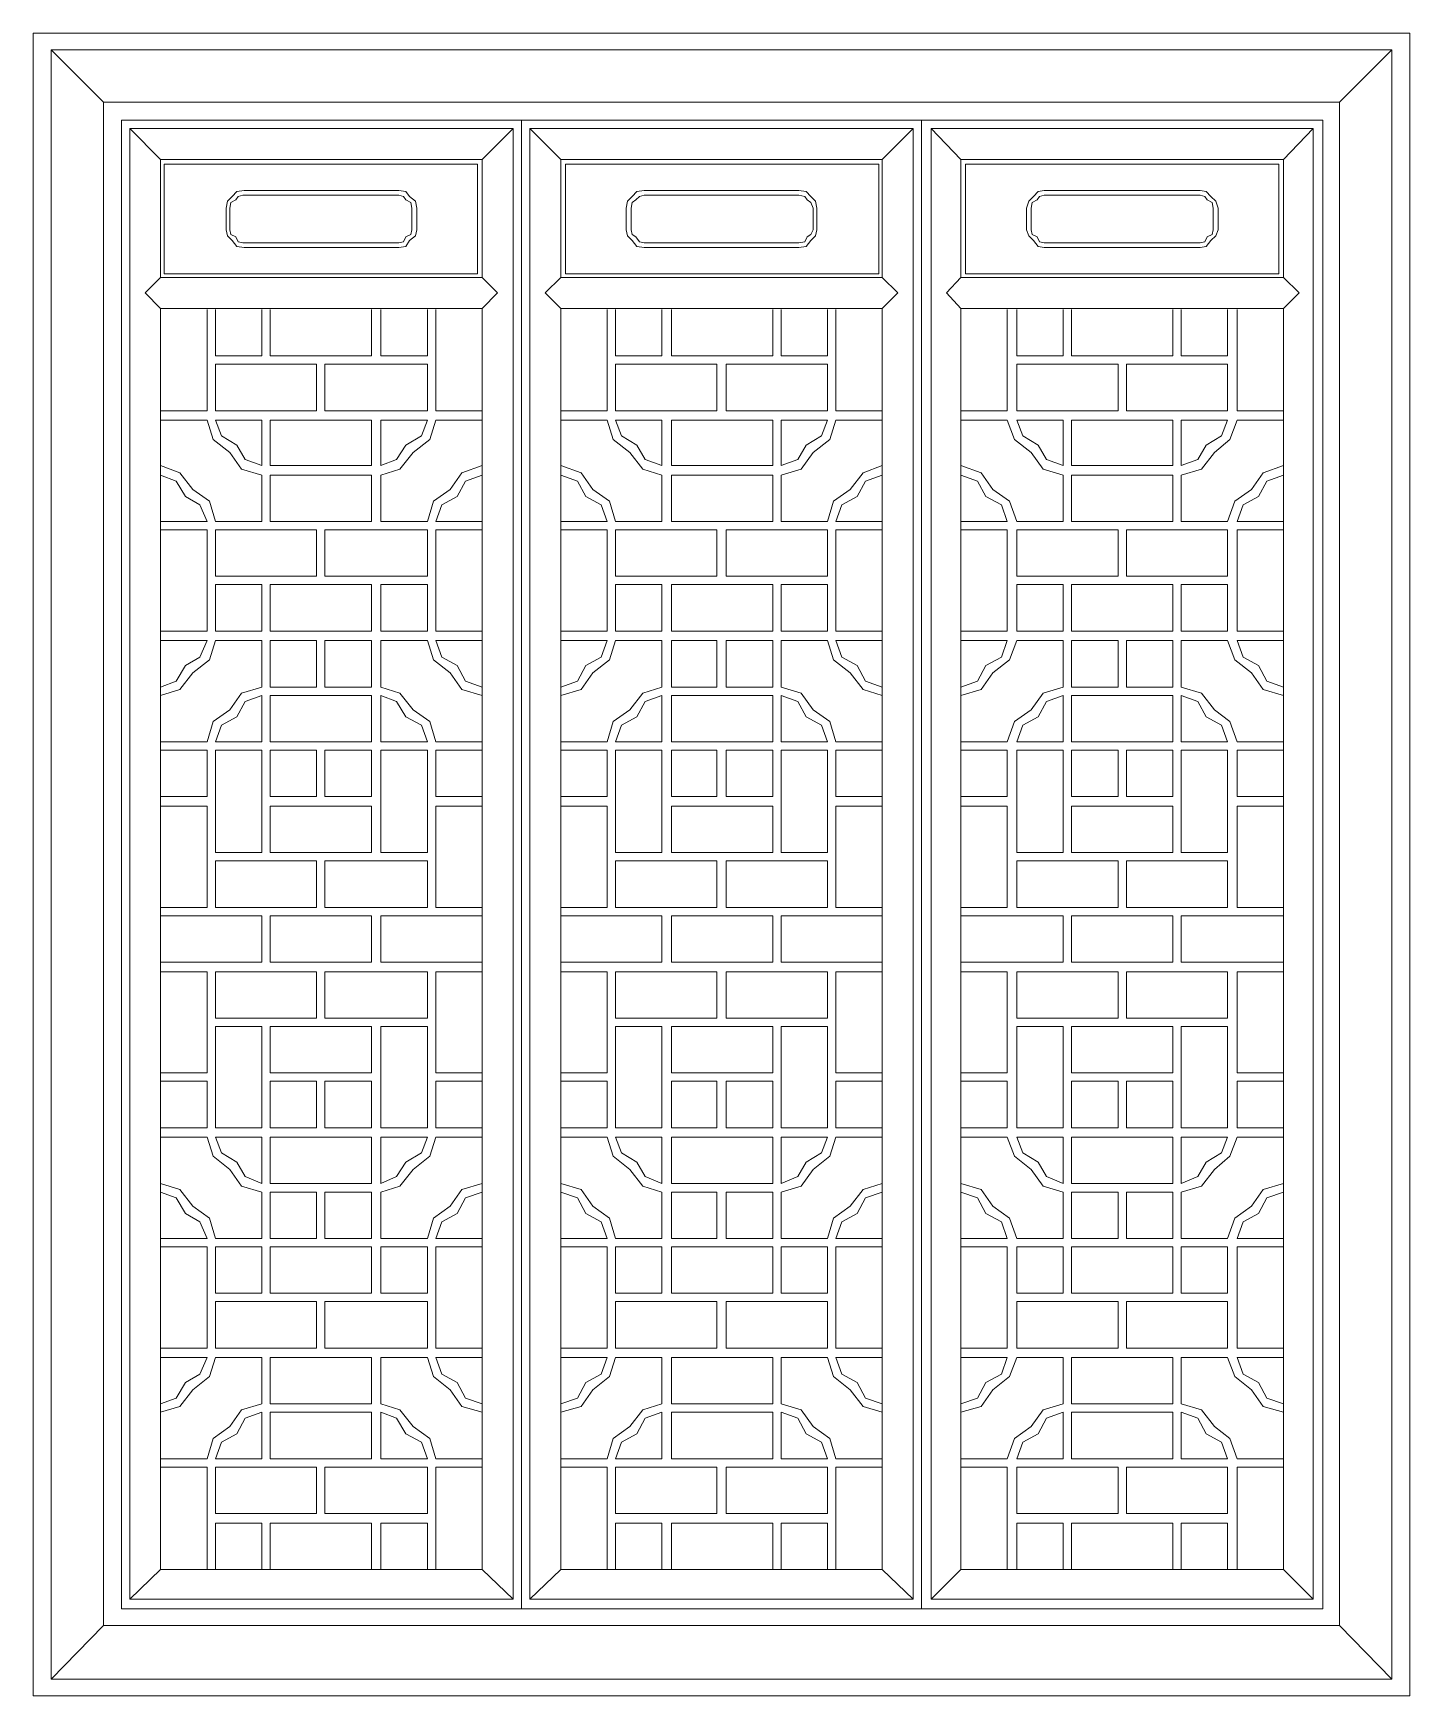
# Model space of a CAD drawing. Header units: centimetres. Extents: x -7.5 to 9.6, y -10.7 to 9.9.
import ezdxf

# ---------------------------------------------------------------- set-up
doc = ezdxf.new("R2010")
doc.units = ezdxf.units.CM
doc.header["$MEASUREMENT"] = 0
doc.layers.add('layer 1', color=7, linetype='Continuous')

msp = doc.modelspace()

# ---------------------------------------------------------------- linework, layer by layer
at = {"layer": 'layer 1', "color": 250, "lineweight": 0}
for points, knots in [([(-7.4847, 9.91418), (-7.4847, 9.91418), (9.60556, 9.91418), (9.60556, 9.91418), (9.60556, 9.91418), (9.60556, 9.91418), (9.60556, -10.72435), (9.60556, -10.72435), (9.60556, -10.72435), (9.60556, -10.72435), (-7.4847, -10.72435), (-7.4847, -10.72435), (-7.4847, -10.72435), (-7.4847, -10.72435), (-7.4847, 9.91418), (-7.4847, 9.91418)], [0, 0, 0, 0, 0.25, 0.25, 0.25, 0.25, 0.5, 0.5, 0.5, 0.5, 0.75, 0.75, 0.75, 0.75, 1, 1, 1, 1]), ([(-7.263, 9.7071), (-7.263, 9.7071), (9.38386, 9.7071), (9.38386, 9.7071), (9.38386, 9.7071), (9.38386, 9.7071), (9.38386, -10.51746), (9.38386, -10.51746), (9.38386, -10.51746), (9.38386, -10.51746), (-7.263, -10.51746), (-7.263, -10.51746), (-7.263, -10.51746), (-7.263, -10.51746), (-7.263, 9.7071), (-7.263, 9.7071)], [0, 0, 0, 0, 0.25, 0.25, 0.25, 0.25, 0.5, 0.5, 0.5, 0.5, 0.75, 0.75, 0.75, 0.75, 1, 1, 1, 1]), ([(-6.6125, 9.05661), (-6.6125, 9.05661), (8.73336, 9.05661), (8.73336, 9.05661), (8.73336, 9.05661), (8.73336, 9.05661), (8.73336, -9.85215), (8.73336, -9.85215), (8.73336, -9.85215), (8.73336, -9.85215), (-6.6125, -9.85215), (-6.6125, -9.85215), (-6.6125, -9.85215), (-6.6125, -9.85215), (-6.6125, 9.05661), (-6.6125, 9.05661)], [0, 0, 0, 0, 0.25, 0.25, 0.25, 0.25, 0.5, 0.5, 0.5, 0.5, 0.75, 0.75, 0.75, 0.75, 1, 1, 1, 1]), ([(-1.42318, -9.64507), (-1.42318, -9.64507), (-1.42318, 8.8349), (-1.42318, 8.8349), (-1.42318, 8.8349), (-1.42318, 8.8349), (-6.39061, 8.8349), (-6.39061, 8.8349), (-6.39061, 8.8349), (-6.39061, 8.8349), (-6.39061, -9.64507), (-6.39061, -9.64507), (-6.39061, -9.64507), (-6.39061, -9.64507), (-1.42318, -9.64507), (-1.42318, -9.64507)], [0, 0, 0, 0, 0.25, 0.25, 0.25, 0.25, 0.5, 0.5, 0.5, 0.5, 0.75, 0.75, 0.75, 0.75, 1, 1, 1, 1]), ([(-6.28726, -9.5269), (-6.28726, -9.5269), (-1.52672, -9.5269), (-1.52672, -9.5269), (-1.52672, -9.5269), (-1.52672, -9.5269), (-1.52672, 8.73136), (-1.52672, 8.73136), (-1.52672, 8.73136), (-1.52672, 8.73136), (-6.28726, 8.73136), (-6.28726, 8.73136), (-6.28726, 8.73136), (-6.28726, 8.73136), (-6.28726, -9.5269), (-6.28726, -9.5269)], [0, 0, 0, 0, 0.25, 0.25, 0.25, 0.25, 0.5, 0.5, 0.5, 0.5, 0.75, 0.75, 0.75, 0.75, 1, 1, 1, 1]), ([(-1.42318, -9.64507), (-1.42318, -9.64507), (-1.42318, 8.8349), (-1.42318, 8.8349), (-1.42318, 8.8349), (-1.42318, 8.8349), (3.54424, 8.8349), (3.54424, 8.8349), (3.54424, 8.8349), (3.54424, 8.8349), (3.54424, -9.64507), (3.54424, -9.64507), (3.54424, -9.64507), (3.54424, -9.64507), (-1.42318, -9.64507), (-1.42318, -9.64507)], [0, 0, 0, 0, 0.25, 0.25, 0.25, 0.25, 0.5, 0.5, 0.5, 0.5, 0.75, 0.75, 0.75, 0.75, 1, 1, 1, 1]), ([(3.4407, -9.5269), (3.4407, -9.5269), (-1.31984, -9.5269), (-1.31984, -9.5269), (-1.31984, -9.5269), (-1.31984, -9.5269), (-1.31984, 8.73136), (-1.31984, 8.73136), (-1.31984, 8.73136), (-1.31984, 8.73136), (3.4407, 8.73136), (3.4407, 8.73136), (3.4407, 8.73136), (3.4407, 8.73136), (3.4407, -9.5269), (3.4407, -9.5269)], [0, 0, 0, 0, 0.25, 0.25, 0.25, 0.25, 0.5, 0.5, 0.5, 0.5, 0.75, 0.75, 0.75, 0.75, 1, 1, 1, 1]), ([(8.52648, -9.64507), (8.52648, -9.64507), (8.52648, 8.8349), (8.52648, 8.8349), (8.52648, 8.8349), (8.52648, 8.8349), (3.54424, 8.8349), (3.54424, 8.8349), (3.54424, 8.8349), (3.54424, 8.8349), (3.54424, -9.64507), (3.54424, -9.64507), (3.54424, -9.64507), (3.54424, -9.64507), (8.52648, -9.64507), (8.52648, -9.64507)], [0, 0, 0, 0, 0.25, 0.25, 0.25, 0.25, 0.5, 0.5, 0.5, 0.5, 0.75, 0.75, 0.75, 0.75, 1, 1, 1, 1]), ([(3.6624, -9.5269), (3.6624, -9.5269), (8.40812, -9.5269), (8.40812, -9.5269), (8.40812, -9.5269), (8.40812, -9.5269), (8.40812, 8.73136), (8.40812, 8.73136), (8.40812, 8.73136), (8.40812, 8.73136), (3.6624, 8.73136), (3.6624, 8.73136), (3.6624, 8.73136), (3.6624, 8.73136), (3.6624, -9.5269), (3.6624, -9.5269)], [0, 0, 0, 0, 0.25, 0.25, 0.25, 0.25, 0.5, 0.5, 0.5, 0.5, 0.75, 0.75, 0.75, 0.75, 1, 1, 1, 1]), ([(-1.91105, 8.34703), (-1.91105, 8.34703), (-5.90274, 8.34703), (-5.90274, 8.34703), (-5.90274, 8.34703), (-5.90274, 8.34703), (-5.90274, 6.88342), (-5.90274, 6.88342), (-5.90274, 6.88342), (-5.90274, 6.88342), (-1.91105, 6.88342), (-1.91105, 6.88342), (-1.91105, 6.88342), (-1.91105, 6.88342), (-1.91105, 8.34703), (-1.91105, 8.34703)], [0, 0, 0, 0, 0.25, 0.25, 0.25, 0.25, 0.5, 0.5, 0.5, 0.5, 0.75, 0.75, 0.75, 0.75, 1, 1, 1, 1]), ([(-5.85847, 8.28795), (-5.85847, 8.28795), (-5.85847, 6.92769), (-5.85847, 6.92769), (-5.85847, 6.92769), (-5.85847, 6.92769), (-1.97033, 6.92769), (-1.97033, 6.92769), (-1.97033, 6.92769), (-1.97033, 6.92769), (-1.97033, 8.28795), (-1.97033, 8.28795), (-1.97033, 8.28795), (-1.97033, 8.28795), (-5.85847, 8.28795), (-5.85847, 8.28795), (-5.85847, 8.28795), (-5.85847, 8.28795), (-1.97033, 8.28795), (-1.97033, 8.28795)], [0, 0, 0, 0, 0.2, 0.2, 0.2, 0.2, 0.4, 0.4, 0.4, 0.4, 0.6, 0.6, 0.6, 0.6, 0.8, 0.8, 0.8, 0.8, 1, 1, 1, 1]), ([(-0.93531, 8.34703), (-0.93531, 8.34703), (3.05637, 8.34703), (3.05637, 8.34703), (3.05637, 8.34703), (3.05637, 8.34703), (3.05637, 6.88342), (3.05637, 6.88342), (3.05637, 6.88342), (3.05637, 6.88342), (-0.93531, 6.88342), (-0.93531, 6.88342), (-0.93531, 6.88342), (-0.93531, 6.88342), (-0.93531, 8.34703), (-0.93531, 8.34703)], [0, 0, 0, 0, 0.25, 0.25, 0.25, 0.25, 0.5, 0.5, 0.5, 0.5, 0.75, 0.75, 0.75, 0.75, 1, 1, 1, 1]), ([(3.01191, 8.28795), (3.01191, 8.28795), (3.01191, 6.92769), (3.01191, 6.92769), (3.01191, 6.92769), (3.01191, 6.92769), (-0.87623, 6.92769), (-0.87623, 6.92769), (-0.87623, 6.92769), (-0.87623, 6.92769), (-0.87623, 8.28795), (-0.87623, 8.28795), (-0.87623, 8.28795), (-0.87623, 8.28795), (3.01191, 8.28795), (3.01191, 8.28795), (3.01191, 8.28795), (3.01191, 8.28795), (-0.87623, 8.28795), (-0.87623, 8.28795)], [0, 0, 0, 0, 0.2, 0.2, 0.2, 0.2, 0.4, 0.4, 0.4, 0.4, 0.6, 0.6, 0.6, 0.6, 0.8, 0.8, 0.8, 0.8, 1, 1, 1, 1]), ([(8.03861, 8.34703), (8.03861, 8.34703), (4.03211, 8.34703), (4.03211, 8.34703), (4.03211, 8.34703), (4.03211, 8.34703), (4.03211, 6.88342), (4.03211, 6.88342), (4.03211, 6.88342), (4.03211, 6.88342), (8.03861, 6.88342), (8.03861, 6.88342), (8.03861, 6.88342), (8.03861, 6.88342), (8.03861, 8.34703), (8.03861, 8.34703)], [0, 0, 0, 0, 0.25, 0.25, 0.25, 0.25, 0.5, 0.5, 0.5, 0.5, 0.75, 0.75, 0.75, 0.75, 1, 1, 1, 1]), ([(4.09119, 8.28795), (4.09119, 8.28795), (4.09119, 6.92769), (4.09119, 6.92769), (4.09119, 6.92769), (4.09119, 6.92769), (7.97933, 6.92769), (7.97933, 6.92769), (7.97933, 6.92769), (7.97933, 6.92769), (7.97933, 8.28795), (7.97933, 8.28795), (7.97933, 8.28795), (7.97933, 8.28795), (4.09119, 8.28795), (4.09119, 8.28795), (4.09119, 8.28795), (4.09119, 8.28795), (7.97933, 8.28795), (7.97933, 8.28795)], [0, 0, 0, 0, 0.2, 0.2, 0.2, 0.2, 0.4, 0.4, 0.4, 0.4, 0.6, 0.6, 0.6, 0.6, 0.8, 0.8, 0.8, 0.8, 1, 1, 1, 1]), ([(-5.01572, 7.88861), (-5.01572, 7.88861), (-5.0748, 7.82953), (-5.0748, 7.82953), (-5.0748, 7.82953), (-5.0748, 7.82953), (-5.08962, 7.74081), (-5.08962, 7.74081)], [0, 0, 0, 0, 0.5, 0.5, 0.5, 0.5, 1, 1, 1, 1]), ([(-4.97145, 7.84435), (-4.97145, 7.84435), (-5.03053, 7.81471), (-5.03053, 7.81471), (-5.03053, 7.81471), (-5.03053, 7.81471), (-5.04535, 7.74081), (-5.04535, 7.74081)], [0, 0, 0, 0, 0.5, 0.5, 0.5, 0.5, 1, 1, 1, 1]), ([(-4.86791, 7.9627), (-4.86791, 7.9627), (-4.95663, 7.94789), (-4.95663, 7.94789), (-4.95663, 7.94789), (-4.95663, 7.94789), (-5.01572, 7.88861), (-5.01572, 7.88861)], [0, 0, 0, 0, 0.5, 0.5, 0.5, 0.5, 1, 1, 1, 1]), ([(-4.88273, 7.90343), (-4.88273, 7.90343), (-4.94181, 7.88861), (-4.94181, 7.88861), (-4.94181, 7.88861), (-4.94181, 7.88861), (-4.97145, 7.84435), (-4.97145, 7.84435)], [0, 0, 0, 0, 0.5, 0.5, 0.5, 0.5, 1, 1, 1, 1]), ([(-2.81289, 7.88861), (-2.81289, 7.88861), (-2.85735, 7.94789), (-2.85735, 7.94789), (-2.85735, 7.94789), (-2.85735, 7.94789), (-2.94607, 7.9627), (-2.94607, 7.9627)], [0, 0, 0, 0, 0.5, 0.5, 0.5, 0.5, 1, 1, 1, 1]), ([(-2.85735, 7.84435), (-2.85735, 7.84435), (-2.88679, 7.88861), (-2.88679, 7.88861), (-2.88679, 7.88861), (-2.88679, 7.88861), (-2.94607, 7.90343), (-2.94607, 7.90343)], [0, 0, 0, 0, 0.5, 0.5, 0.5, 0.5, 1, 1, 1, 1]), ([(-2.78345, 7.74081), (-2.78345, 7.74081), (-2.79807, 7.81471), (-2.79807, 7.81471), (-2.79807, 7.81471), (-2.79807, 7.81471), (-2.85735, 7.84435), (-2.85735, 7.84435)], [0, 0, 0, 0, 0.5, 0.5, 0.5, 0.5, 1, 1, 1, 1]), ([(-2.72417, 7.74081), (-2.72417, 7.74081), (-2.73899, 7.82953), (-2.73899, 7.82953), (-2.73899, 7.82953), (-2.73899, 7.82953), (-2.81289, 7.88861), (-2.81289, 7.88861)], [0, 0, 0, 0, 0.5, 0.5, 0.5, 0.5, 1, 1, 1, 1]), ([(-0.0483, 7.88861), (-0.0483, 7.88861), (-0.10738, 7.82953), (-0.10738, 7.82953), (-0.10738, 7.82953), (-0.10738, 7.82953), (-0.1222, 7.74081), (-0.1222, 7.74081)], [0, 0, 0, 0, 0.5, 0.5, 0.5, 0.5, 1, 1, 1, 1]), ([(-0.00403, 7.84435), (-0.00403, 7.84435), (-0.0483, 7.81471), (-0.0483, 7.81471), (-0.0483, 7.81471), (-0.0483, 7.81471), (-0.06311, 7.74081), (-0.06311, 7.74081)], [0, 0, 0, 0, 0.5, 0.5, 0.5, 0.5, 1, 1, 1, 1]), ([(0.09951, 7.9627), (0.09951, 7.9627), (0.01079, 7.94789), (0.01079, 7.94789), (0.01079, 7.94789), (0.01079, 7.94789), (-0.0483, 7.88861), (-0.0483, 7.88861)], [0, 0, 0, 0, 0.5, 0.5, 0.5, 0.5, 1, 1, 1, 1]), ([(0.09951, 7.90343), (0.09951, 7.90343), (0.04043, 7.88861), (0.04043, 7.88861), (0.04043, 7.88861), (0.04043, 7.88861), (-0.00403, 7.84435), (-0.00403, 7.84435)], [0, 0, 0, 0, 0.5, 0.5, 0.5, 0.5, 1, 1, 1, 1]), ([(2.16935, 7.88861), (2.16935, 7.88861), (2.11007, 7.94789), (2.11007, 7.94789), (2.11007, 7.94789), (2.11007, 7.94789), (2.02154, 7.9627), (2.02154, 7.9627)], [0, 0, 0, 0, 0.5, 0.5, 0.5, 0.5, 1, 1, 1, 1]), ([(2.12489, 7.84435), (2.12489, 7.84435), (2.09544, 7.88861), (2.09544, 7.88861), (2.09544, 7.88861), (2.09544, 7.88861), (2.02154, 7.90343), (2.02154, 7.90343)], [0, 0, 0, 0, 0.5, 0.5, 0.5, 0.5, 1, 1, 1, 1]), ([(2.19879, 7.74081), (2.19879, 7.74081), (2.16935, 7.81471), (2.16935, 7.81471), (2.16935, 7.81471), (2.16935, 7.81471), (2.12489, 7.84435), (2.12489, 7.84435)], [0, 0, 0, 0, 0.5, 0.5, 0.5, 0.5, 1, 1, 1, 1]), ([(2.24325, 7.74081), (2.24325, 7.74081), (2.22843, 7.82953), (2.22843, 7.82953), (2.22843, 7.82953), (2.22843, 7.82953), (2.16935, 7.88861), (2.16935, 7.88861)], [0, 0, 0, 0, 0.5, 0.5, 0.5, 0.5, 1, 1, 1, 1]), ([(4.93394, 7.88861), (4.93394, 7.88861), (4.87486, 7.82953), (4.87486, 7.82953), (4.87486, 7.82953), (4.87486, 7.82953), (4.84522, 7.74081), (4.84522, 7.74081)], [0, 0, 0, 0, 0.5, 0.5, 0.5, 0.5, 1, 1, 1, 1]), ([(4.97821, 7.84435), (4.97821, 7.84435), (4.91913, 7.81471), (4.91913, 7.81471), (4.91913, 7.81471), (4.91913, 7.81471), (4.90431, 7.74081), (4.90431, 7.74081)], [0, 0, 0, 0, 0.5, 0.5, 0.5, 0.5, 1, 1, 1, 1]), ([(5.06693, 7.9627), (5.06693, 7.9627), (4.99303, 7.94789), (4.99303, 7.94789), (4.99303, 7.94789), (4.99303, 7.94789), (4.93394, 7.88861), (4.93394, 7.88861)], [0, 0, 0, 0, 0.5, 0.5, 0.5, 0.5, 1, 1, 1, 1]), ([(5.06693, 7.90343), (5.06693, 7.90343), (5.00785, 7.88861), (5.00785, 7.88861), (5.00785, 7.88861), (5.00785, 7.88861), (4.97821, 7.84435), (4.97821, 7.84435)], [0, 0, 0, 0, 0.5, 0.5, 0.5, 0.5, 1, 1, 1, 1]), ([(7.13677, 7.88861), (7.13677, 7.88861), (7.07749, 7.94789), (7.07749, 7.94789), (7.07749, 7.94789), (7.07749, 7.94789), (7.00359, 7.9627), (7.00359, 7.9627)], [0, 0, 0, 0, 0.5, 0.5, 0.5, 0.5, 1, 1, 1, 1]), ([(7.09231, 7.84435), (7.09231, 7.84435), (7.06287, 7.88861), (7.06287, 7.88861), (7.06287, 7.88861), (7.06287, 7.88861), (7.00359, 7.90343), (7.00359, 7.90343)], [0, 0, 0, 0, 0.5, 0.5, 0.5, 0.5, 1, 1, 1, 1]), ([(7.16621, 7.74081), (7.16621, 7.74081), (7.15159, 7.81471), (7.15159, 7.81471), (7.15159, 7.81471), (7.15159, 7.81471), (7.09231, 7.84435), (7.09231, 7.84435)], [0, 0, 0, 0, 0.5, 0.5, 0.5, 0.5, 1, 1, 1, 1]), ([(7.22549, 7.74081), (7.22549, 7.74081), (7.19585, 7.82953), (7.19585, 7.82953), (7.19585, 7.82953), (7.19585, 7.82953), (7.13677, 7.88861), (7.13677, 7.88861)], [0, 0, 0, 0, 0.5, 0.5, 0.5, 0.5, 1, 1, 1, 1]), ([(-5.08962, 7.47464), (-5.08962, 7.47464), (-5.0748, 7.40074), (-5.0748, 7.40074), (-5.0748, 7.40074), (-5.0748, 7.40074), (-5.01572, 7.34166), (-5.01572, 7.34166)], [0, 0, 0, 0, 0.5, 0.5, 0.5, 0.5, 1, 1, 1, 1]), ([(-5.04535, 7.47464), (-5.04535, 7.47464), (-5.03053, 7.41556), (-5.03053, 7.41556), (-5.03053, 7.41556), (-5.03053, 7.41556), (-4.97145, 7.38611), (-4.97145, 7.38611)], [0, 0, 0, 0, 0.5, 0.5, 0.5, 0.5, 1, 1, 1, 1]), ([(-2.85735, 7.38611), (-2.85735, 7.38611), (-2.79807, 7.41556), (-2.79807, 7.41556), (-2.79807, 7.41556), (-2.79807, 7.41556), (-2.78345, 7.47464), (-2.78345, 7.47464)], [0, 0, 0, 0, 0.5, 0.5, 0.5, 0.5, 1, 1, 1, 1]), ([(-2.81289, 7.34166), (-2.81289, 7.34166), (-2.73899, 7.40074), (-2.73899, 7.40074), (-2.73899, 7.40074), (-2.73899, 7.40074), (-2.72417, 7.47464), (-2.72417, 7.47464)], [0, 0, 0, 0, 0.5, 0.5, 0.5, 0.5, 1, 1, 1, 1]), ([(-0.1222, 7.47464), (-0.1222, 7.47464), (-0.10738, 7.40074), (-0.10738, 7.40074), (-0.10738, 7.40074), (-0.10738, 7.40074), (-0.0483, 7.34166), (-0.0483, 7.34166)], [0, 0, 0, 0, 0.5, 0.5, 0.5, 0.5, 1, 1, 1, 1]), ([(-0.06311, 7.47464), (-0.06311, 7.47464), (-0.0483, 7.41556), (-0.0483, 7.41556), (-0.0483, 7.41556), (-0.0483, 7.41556), (-0.00403, 7.38611), (-0.00403, 7.38611)], [0, 0, 0, 0, 0.5, 0.5, 0.5, 0.5, 1, 1, 1, 1]), ([(2.12489, 7.38611), (2.12489, 7.38611), (2.16935, 7.41556), (2.16935, 7.41556), (2.16935, 7.41556), (2.16935, 7.41556), (2.19879, 7.47464), (2.19879, 7.47464)], [0, 0, 0, 0, 0.5, 0.5, 0.5, 0.5, 1, 1, 1, 1]), ([(2.16935, 7.34166), (2.16935, 7.34166), (2.22843, 7.40074), (2.22843, 7.40074), (2.22843, 7.40074), (2.22843, 7.40074), (2.24325, 7.47464), (2.24325, 7.47464)], [0, 0, 0, 0, 0.5, 0.5, 0.5, 0.5, 1, 1, 1, 1]), ([(4.84522, 7.47464), (4.84522, 7.47464), (4.87486, 7.40074), (4.87486, 7.40074), (4.87486, 7.40074), (4.87486, 7.40074), (4.93394, 7.34166), (4.93394, 7.34166)], [0, 0, 0, 0, 0.5, 0.5, 0.5, 0.5, 1, 1, 1, 1]), ([(4.90431, 7.47464), (4.90431, 7.47464), (4.91913, 7.41556), (4.91913, 7.41556), (4.91913, 7.41556), (4.91913, 7.41556), (4.97821, 7.38611), (4.97821, 7.38611)], [0, 0, 0, 0, 0.5, 0.5, 0.5, 0.5, 1, 1, 1, 1]), ([(7.09231, 7.38611), (7.09231, 7.38611), (7.15159, 7.41556), (7.15159, 7.41556), (7.15159, 7.41556), (7.15159, 7.41556), (7.16621, 7.47464), (7.16621, 7.47464)], [0, 0, 0, 0, 0.5, 0.5, 0.5, 0.5, 1, 1, 1, 1]), ([(7.13677, 7.34166), (7.13677, 7.34166), (7.19585, 7.40074), (7.19585, 7.40074), (7.19585, 7.40074), (7.19585, 7.40074), (7.22549, 7.47464), (7.22549, 7.47464)], [0, 0, 0, 0, 0.5, 0.5, 0.5, 0.5, 1, 1, 1, 1]), ([(-5.01572, 7.34166), (-5.01572, 7.34166), (-4.95663, 7.26775), (-4.95663, 7.26775), (-4.95663, 7.26775), (-4.95663, 7.26775), (-4.86791, 7.25294), (-4.86791, 7.25294)], [0, 0, 0, 0, 0.5, 0.5, 0.5, 0.5, 1, 1, 1, 1]), ([(-4.97145, 7.38611), (-4.97145, 7.38611), (-4.94181, 7.32684), (-4.94181, 7.32684), (-4.94181, 7.32684), (-4.94181, 7.32684), (-4.88273, 7.31202), (-4.88273, 7.31202)], [0, 0, 0, 0, 0.5, 0.5, 0.5, 0.5, 1, 1, 1, 1]), ([(-2.94607, 7.31202), (-2.94607, 7.31202), (-2.88679, 7.32684), (-2.88679, 7.32684), (-2.88679, 7.32684), (-2.88679, 7.32684), (-2.85735, 7.38611), (-2.85735, 7.38611)], [0, 0, 0, 0, 0.5, 0.5, 0.5, 0.5, 1, 1, 1, 1]), ([(-2.94607, 7.25294), (-2.94607, 7.25294), (-2.85735, 7.26775), (-2.85735, 7.26775), (-2.85735, 7.26775), (-2.85735, 7.26775), (-2.81289, 7.34166), (-2.81289, 7.34166)], [0, 0, 0, 0, 0.5, 0.5, 0.5, 0.5, 1, 1, 1, 1]), ([(-0.0483, 7.34166), (-0.0483, 7.34166), (0.01079, 7.26775), (0.01079, 7.26775), (0.01079, 7.26775), (0.01079, 7.26775), (0.09951, 7.25294), (0.09951, 7.25294)], [0, 0, 0, 0, 0.5, 0.5, 0.5, 0.5, 1, 1, 1, 1]), ([(-0.00403, 7.38611), (-0.00403, 7.38611), (0.04043, 7.32684), (0.04043, 7.32684), (0.04043, 7.32684), (0.04043, 7.32684), (0.09951, 7.31202), (0.09951, 7.31202)], [0, 0, 0, 0, 0.5, 0.5, 0.5, 0.5, 1, 1, 1, 1]), ([(2.02154, 7.31202), (2.02154, 7.31202), (2.09544, 7.32684), (2.09544, 7.32684), (2.09544, 7.32684), (2.09544, 7.32684), (2.12489, 7.38611), (2.12489, 7.38611)], [0, 0, 0, 0, 0.5, 0.5, 0.5, 0.5, 1, 1, 1, 1]), ([(2.02154, 7.25294), (2.02154, 7.25294), (2.11007, 7.26775), (2.11007, 7.26775), (2.11007, 7.26775), (2.11007, 7.26775), (2.16935, 7.34166), (2.16935, 7.34166)], [0, 0, 0, 0, 0.5, 0.5, 0.5, 0.5, 1, 1, 1, 1]), ([(4.93394, 7.34166), (4.93394, 7.34166), (4.99303, 7.26775), (4.99303, 7.26775), (4.99303, 7.26775), (4.99303, 7.26775), (5.06693, 7.25294), (5.06693, 7.25294)], [0, 0, 0, 0, 0.5, 0.5, 0.5, 0.5, 1, 1, 1, 1]), ([(4.97821, 7.38611), (4.97821, 7.38611), (5.00785, 7.32684), (5.00785, 7.32684), (5.00785, 7.32684), (5.00785, 7.32684), (5.06693, 7.31202), (5.06693, 7.31202)], [0, 0, 0, 0, 0.5, 0.5, 0.5, 0.5, 1, 1, 1, 1]), ([(7.00359, 7.31202), (7.00359, 7.31202), (7.06287, 7.32684), (7.06287, 7.32684), (7.06287, 7.32684), (7.06287, 7.32684), (7.09231, 7.38611), (7.09231, 7.38611)], [0, 0, 0, 0, 0.5, 0.5, 0.5, 0.5, 1, 1, 1, 1]), ([(7.00359, 7.25294), (7.00359, 7.25294), (7.07749, 7.26775), (7.07749, 7.26775), (7.07749, 7.26775), (7.07749, 7.26775), (7.13677, 7.34166), (7.13677, 7.34166)], [0, 0, 0, 0, 0.5, 0.5, 0.5, 0.5, 1, 1, 1, 1]), ([(-5.90274, 6.4989), (-5.90274, 6.4989), (-6.095, 6.69116), (-6.095, 6.69116), (-6.095, 6.69116), (-6.095, 6.69116), (-5.90274, 6.88342), (-5.90274, 6.88342)], [0, 0, 0, 0, 0.5, 0.5, 0.5, 0.5, 1, 1, 1, 1]), ([(-1.91105, 6.88342), (-1.91105, 6.88342), (-1.71898, 6.69116), (-1.71898, 6.69116), (-1.71898, 6.69116), (-1.71898, 6.69116), (-1.91105, 6.4989), (-1.91105, 6.4989)], [0, 0, 0, 0, 0.5, 0.5, 0.5, 0.5, 1, 1, 1, 1]), ([(-0.93531, 6.4989), (-0.93531, 6.4989), (-1.12758, 6.69116), (-1.12758, 6.69116), (-1.12758, 6.69116), (-1.12758, 6.69116), (-0.93531, 6.88342), (-0.93531, 6.88342)], [0, 0, 0, 0, 0.5, 0.5, 0.5, 0.5, 1, 1, 1, 1]), ([(3.05637, 6.88342), (3.05637, 6.88342), (3.24844, 6.69116), (3.24844, 6.69116), (3.24844, 6.69116), (3.24844, 6.69116), (3.05637, 6.4989), (3.05637, 6.4989)], [0, 0, 0, 0, 0.5, 0.5, 0.5, 0.5, 1, 1, 1, 1]), ([(4.03211, 6.4989), (4.03211, 6.4989), (3.85466, 6.69116), (3.85466, 6.69116), (3.85466, 6.69116), (3.85466, 6.69116), (4.03211, 6.88342), (4.03211, 6.88342)], [0, 0, 0, 0, 0.5, 0.5, 0.5, 0.5, 1, 1, 1, 1]), ([(8.03861, 6.88342), (8.03861, 6.88342), (8.23068, 6.69116), (8.23068, 6.69116), (8.23068, 6.69116), (8.23068, 6.69116), (8.03861, 6.4989), (8.03861, 6.4989)], [0, 0, 0, 0, 0.5, 0.5, 0.5, 0.5, 1, 1, 1, 1]), ([(-5.90274, 6.4989), (-5.90274, 6.4989), (-5.90274, -9.1572), (-5.90274, -9.1572), (-5.90274, -9.1572), (-5.90274, -9.1572), (-1.91105, -9.1572), (-1.91105, -9.1572), (-1.91105, -9.1572), (-1.91105, -9.1572), (-1.91105, 6.4989), (-1.91105, 6.4989), (-1.91105, 6.4989), (-1.91105, 6.4989), (-5.90274, 6.4989), (-5.90274, 6.4989)], [0, 0, 0, 0, 0.25, 0.25, 0.25, 0.25, 0.5, 0.5, 0.5, 0.5, 0.75, 0.75, 0.75, 0.75, 1, 1, 1, 1]), ([(-5.90274, 5.22755), (-5.90274, 5.22755), (-5.32614, 5.22755), (-5.32614, 5.22755), (-5.32614, 5.22755), (-5.32614, 5.22755), (-5.32614, 6.48428), (-5.32614, 6.48428)], [0, 0, 0, 0, 0.5, 0.5, 0.5, 0.5, 1, 1, 1, 1]), ([(-5.2228, 6.48428), (-5.2228, 6.48428), (-5.2228, 5.90768), (-5.2228, 5.90768), (-5.2228, 5.90768), (-5.2228, 5.90768), (-4.6462, 5.90768), (-4.6462, 5.90768), (-4.6462, 5.90768), (-4.6462, 5.90768), (-4.6462, 6.48428), (-4.6462, 6.48428)], [0, 0, 0, 0, 0.33333333, 0.33333333, 0.33333333, 0.33333333, 0.66666667, 0.66666667, 0.66666667, 0.66666667, 1, 1, 1, 1]), ([(-4.54266, 6.48428), (-4.54266, 6.48428), (-4.54266, 5.90768), (-4.54266, 5.90768), (-4.54266, 5.90768), (-4.54266, 5.90768), (-3.28594, 5.90768), (-3.28594, 5.90768), (-3.28594, 5.90768), (-3.28594, 5.90768), (-3.28594, 6.48428), (-3.28594, 6.48428)], [0, 0, 0, 0, 0.33333333, 0.33333333, 0.33333333, 0.33333333, 0.66666667, 0.66666667, 0.66666667, 0.66666667, 1, 1, 1, 1]), ([(-3.16778, 6.48428), (-3.16778, 6.48428), (-3.16778, 5.90768), (-3.16778, 5.90768), (-3.16778, 5.90768), (-3.16778, 5.90768), (-2.59119, 5.90768), (-2.59119, 5.90768), (-2.59119, 5.90768), (-2.59119, 5.90768), (-2.59119, 6.48428), (-2.59119, 6.48428)], [0, 0, 0, 0, 0.33333333, 0.33333333, 0.33333333, 0.33333333, 0.66666667, 0.66666667, 0.66666667, 0.66666667, 1, 1, 1, 1]), ([(-1.91105, 5.22755), (-1.91105, 5.22755), (-2.48765, 5.22755), (-2.48765, 5.22755), (-2.48765, 5.22755), (-2.48765, 5.22755), (-2.48765, 6.48428), (-2.48765, 6.48428)], [0, 0, 0, 0, 0.5, 0.5, 0.5, 0.5, 1, 1, 1, 1]), ([(3.05637, 6.4989), (3.05637, 6.4989), (3.05637, -9.1572), (3.05637, -9.1572), (3.05637, -9.1572), (3.05637, -9.1572), (-0.93531, -9.1572), (-0.93531, -9.1572), (-0.93531, -9.1572), (-0.93531, -9.1572), (-0.93531, 6.4989), (-0.93531, 6.4989), (-0.93531, 6.4989), (-0.93531, 6.4989), (3.05637, 6.4989), (3.05637, 6.4989)], [0, 0, 0, 0, 0.25, 0.25, 0.25, 0.25, 0.5, 0.5, 0.5, 0.5, 0.75, 0.75, 0.75, 0.75, 1, 1, 1, 1]), ([(-0.93531, 5.22755), (-0.93531, 5.22755), (-0.35872, 5.22755), (-0.35872, 5.22755), (-0.35872, 5.22755), (-0.35872, 5.22755), (-0.35872, 6.48428), (-0.35872, 6.48428)], [0, 0, 0, 0, 0.5, 0.5, 0.5, 0.5, 1, 1, 1, 1]), ([(0.32122, 6.48428), (0.32122, 6.48428), (0.32122, 5.90768), (0.32122, 5.90768), (0.32122, 5.90768), (0.32122, 5.90768), (-0.25537, 5.90768), (-0.25537, 5.90768), (-0.25537, 5.90768), (-0.25537, 5.90768), (-0.25537, 6.48428), (-0.25537, 6.48428)], [0, 0, 0, 0, 0.33333333, 0.33333333, 0.33333333, 0.33333333, 0.66666667, 0.66666667, 0.66666667, 0.66666667, 1, 1, 1, 1]), ([(1.69611, 6.48428), (1.69611, 6.48428), (1.69611, 5.90768), (1.69611, 5.90768), (1.69611, 5.90768), (1.69611, 5.90768), (0.43957, 5.90768), (0.43957, 5.90768), (0.43957, 5.90768), (0.43957, 5.90768), (0.43957, 6.48428), (0.43957, 6.48428)], [0, 0, 0, 0, 0.33333333, 0.33333333, 0.33333333, 0.33333333, 0.66666667, 0.66666667, 0.66666667, 0.66666667, 1, 1, 1, 1]), ([(2.37624, 6.48428), (2.37624, 6.48428), (2.37624, 5.90768), (2.37624, 5.90768), (2.37624, 5.90768), (2.37624, 5.90768), (1.79964, 5.90768), (1.79964, 5.90768), (1.79964, 5.90768), (1.79964, 5.90768), (1.79964, 6.48428), (1.79964, 6.48428)], [0, 0, 0, 0, 0.33333333, 0.33333333, 0.33333333, 0.33333333, 0.66666667, 0.66666667, 0.66666667, 0.66666667, 1, 1, 1, 1]), ([(3.05637, 5.22755), (3.05637, 5.22755), (2.47978, 5.22755), (2.47978, 5.22755), (2.47978, 5.22755), (2.47978, 5.22755), (2.47978, 6.48428), (2.47978, 6.48428)], [0, 0, 0, 0, 0.5, 0.5, 0.5, 0.5, 1, 1, 1, 1]), ([(4.03211, 6.4989), (4.03211, 6.4989), (4.03211, -9.1572), (4.03211, -9.1572), (4.03211, -9.1572), (4.03211, -9.1572), (8.03861, -9.1572), (8.03861, -9.1572), (8.03861, -9.1572), (8.03861, -9.1572), (8.03861, 6.4989), (8.03861, 6.4989), (8.03861, 6.4989), (8.03861, 6.4989), (4.03211, 6.4989), (4.03211, 6.4989)], [0, 0, 0, 0, 0.25, 0.25, 0.25, 0.25, 0.5, 0.5, 0.5, 0.5, 0.75, 0.75, 0.75, 0.75, 1, 1, 1, 1]), ([(4.03211, 5.22755), (4.03211, 5.22755), (4.6087, 5.22755), (4.6087, 5.22755), (4.6087, 5.22755), (4.6087, 5.22755), (4.6087, 6.48428), (4.6087, 6.48428)], [0, 0, 0, 0, 0.5, 0.5, 0.5, 0.5, 1, 1, 1, 1]), ([(4.72686, 6.48428), (4.72686, 6.48428), (4.72686, 5.90768), (4.72686, 5.90768), (4.72686, 5.90768), (4.72686, 5.90768), (5.30346, 5.90768), (5.30346, 5.90768), (5.30346, 5.90768), (5.30346, 5.90768), (5.30346, 6.48428), (5.30346, 6.48428)], [0, 0, 0, 0, 0.33333333, 0.33333333, 0.33333333, 0.33333333, 0.66666667, 0.66666667, 0.66666667, 0.66666667, 1, 1, 1, 1]), ([(5.407, 6.48428), (5.407, 6.48428), (5.407, 5.90768), (5.407, 5.90768), (5.407, 5.90768), (5.407, 5.90768), (6.66372, 5.90768), (6.66372, 5.90768), (6.66372, 5.90768), (6.66372, 5.90768), (6.66372, 6.48428), (6.66372, 6.48428)], [0, 0, 0, 0, 0.33333333, 0.33333333, 0.33333333, 0.33333333, 0.66666667, 0.66666667, 0.66666667, 0.66666667, 1, 1, 1, 1]), ([(6.76707, 6.48428), (6.76707, 6.48428), (6.76707, 5.90768), (6.76707, 5.90768), (6.76707, 5.90768), (6.76707, 5.90768), (7.34366, 5.90768), (7.34366, 5.90768), (7.34366, 5.90768), (7.34366, 5.90768), (7.34366, 6.48428), (7.34366, 6.48428)], [0, 0, 0, 0, 0.33333333, 0.33333333, 0.33333333, 0.33333333, 0.66666667, 0.66666667, 0.66666667, 0.66666667, 1, 1, 1, 1]), ([(8.03861, 5.22755), (8.03861, 5.22755), (7.46201, 5.22755), (7.46201, 5.22755), (7.46201, 5.22755), (7.46201, 5.22755), (7.46201, 6.48428), (7.46201, 6.48428)], [0, 0, 0, 0, 0.5, 0.5, 0.5, 0.5, 1, 1, 1, 1]), ([(-5.2228, 5.22755), (-5.2228, 5.22755), (-5.2228, 5.80414), (-5.2228, 5.80414), (-5.2228, 5.80414), (-5.2228, 5.80414), (-3.96607, 5.80414), (-3.96607, 5.80414), (-3.96607, 5.80414), (-3.96607, 5.80414), (-3.96607, 5.22755), (-3.96607, 5.22755), (-3.96607, 5.22755), (-3.96607, 5.22755), (-5.2228, 5.22755), (-5.2228, 5.22755)], [0, 0, 0, 0, 0.25, 0.25, 0.25, 0.25, 0.5, 0.5, 0.5, 0.5, 0.75, 0.75, 0.75, 0.75, 1, 1, 1, 1]), ([(-3.86253, 5.22755), (-3.86253, 5.22755), (-3.86253, 5.80414), (-3.86253, 5.80414), (-3.86253, 5.80414), (-3.86253, 5.80414), (-2.59119, 5.80414), (-2.59119, 5.80414), (-2.59119, 5.80414), (-2.59119, 5.80414), (-2.59119, 5.22755), (-2.59119, 5.22755), (-2.59119, 5.22755), (-2.59119, 5.22755), (-3.86253, 5.22755), (-3.86253, 5.22755)], [0, 0, 0, 0, 0.25, 0.25, 0.25, 0.25, 0.5, 0.5, 0.5, 0.5, 0.75, 0.75, 0.75, 0.75, 1, 1, 1, 1]), ([(1.00135, 5.22755), (1.00135, 5.22755), (1.00135, 5.80414), (1.00135, 5.80414), (1.00135, 5.80414), (1.00135, 5.80414), (-0.25537, 5.80414), (-0.25537, 5.80414), (-0.25537, 5.80414), (-0.25537, 5.80414), (-0.25537, 5.22755), (-0.25537, 5.22755), (-0.25537, 5.22755), (-0.25537, 5.22755), (1.00135, 5.22755), (1.00135, 5.22755)], [0, 0, 0, 0, 0.25, 0.25, 0.25, 0.25, 0.5, 0.5, 0.5, 0.5, 0.75, 0.75, 0.75, 0.75, 1, 1, 1, 1]), ([(2.37624, 5.22755), (2.37624, 5.22755), (2.37624, 5.80414), (2.37624, 5.80414), (2.37624, 5.80414), (2.37624, 5.80414), (1.1197, 5.80414), (1.1197, 5.80414), (1.1197, 5.80414), (1.1197, 5.80414), (1.1197, 5.22755), (1.1197, 5.22755), (1.1197, 5.22755), (1.1197, 5.22755), (2.37624, 5.22755), (2.37624, 5.22755)], [0, 0, 0, 0, 0.25, 0.25, 0.25, 0.25, 0.5, 0.5, 0.5, 0.5, 0.75, 0.75, 0.75, 0.75, 1, 1, 1, 1]), ([(4.72686, 5.22755), (4.72686, 5.22755), (4.72686, 5.80414), (4.72686, 5.80414), (4.72686, 5.80414), (4.72686, 5.80414), (5.98359, 5.80414), (5.98359, 5.80414), (5.98359, 5.80414), (5.98359, 5.80414), (5.98359, 5.22755), (5.98359, 5.22755), (5.98359, 5.22755), (5.98359, 5.22755), (4.72686, 5.22755), (4.72686, 5.22755)], [0, 0, 0, 0, 0.25, 0.25, 0.25, 0.25, 0.5, 0.5, 0.5, 0.5, 0.75, 0.75, 0.75, 0.75, 1, 1, 1, 1]), ([(6.08713, 5.22755), (6.08713, 5.22755), (6.08713, 5.80414), (6.08713, 5.80414), (6.08713, 5.80414), (6.08713, 5.80414), (7.34366, 5.80414), (7.34366, 5.80414), (7.34366, 5.80414), (7.34366, 5.80414), (7.34366, 5.22755), (7.34366, 5.22755), (7.34366, 5.22755), (7.34366, 5.22755), (6.08713, 5.22755), (6.08713, 5.22755)], [0, 0, 0, 0, 0.25, 0.25, 0.25, 0.25, 0.5, 0.5, 0.5, 0.5, 0.75, 0.75, 0.75, 0.75, 1, 1, 1, 1]), ([(-5.32614, 5.10939), (-5.32614, 5.10939), (-5.25224, 4.87267), (-5.25224, 4.87267), (-5.25224, 4.87267), (-5.25224, 4.87267), (-5.04535, 4.71005), (-5.04535, 4.71005)], [0, 0, 0, 0, 0.5, 0.5, 0.5, 0.5, 1, 1, 1, 1]), ([(-5.2228, 5.10939), (-5.2228, 5.10939), (-5.14889, 4.91713), (-5.14889, 4.91713), (-5.14889, 4.91713), (-5.14889, 4.91713), (-4.95663, 4.79877), (-4.95663, 4.79877)], [0, 0, 0, 0, 0.5, 0.5, 0.5, 0.5, 1, 1, 1, 1]), ([(-3.28594, 4.54742), (-3.28594, 4.54742), (-4.54266, 4.54742), (-4.54266, 4.54742), (-4.54266, 4.54742), (-4.54266, 4.54742), (-4.54266, 5.10939), (-4.54266, 5.10939), (-4.54266, 5.10939), (-4.54266, 5.10939), (-3.28594, 5.10939), (-3.28594, 5.10939), (-3.28594, 5.10939), (-3.28594, 5.10939), (-3.28594, 4.54742), (-3.28594, 4.54742)], [0, 0, 0, 0, 0.25, 0.25, 0.25, 0.25, 0.5, 0.5, 0.5, 0.5, 0.75, 0.75, 0.75, 0.75, 1, 1, 1, 1]), ([(-1.91105, 4.54742), (-1.91105, 4.54742), (-2.1624, 4.4587), (-2.1624, 4.4587), (-2.1624, 4.4587), (-2.1624, 4.4587), (-2.3102, 4.25181), (-2.3102, 4.25181), (-2.3102, 4.25181), (-2.3102, 4.25181), (-2.51728, 4.10401), (-2.51728, 4.10401), (-2.51728, 4.10401), (-2.51728, 4.10401), (-2.59119, 3.85266), (-2.59119, 3.85266), (-2.59119, 3.85266), (-2.59119, 3.85266), (-3.16778, 3.85266), (-3.16778, 3.85266), (-3.16778, 3.85266), (-3.16778, 3.85266), (-3.16778, 4.42926), (-3.16778, 4.42926), (-3.16778, 4.42926), (-3.16778, 4.42926), (-2.93125, 4.50316), (-2.93125, 4.50316), (-2.93125, 4.50316), (-2.93125, 4.50316), (-2.76863, 4.71005), (-2.76863, 4.71005), (-2.76863, 4.71005), (-2.76863, 4.71005), (-2.56155, 4.87267), (-2.56155, 4.87267), (-2.56155, 4.87267), (-2.56155, 4.87267), (-2.48765, 5.10939), (-2.48765, 5.10939), (-2.48765, 5.10939), (-2.48765, 5.10939), (-1.91105, 5.10939), (-1.91105, 5.10939)], [0, 0, 0, 0, 0.09090909, 0.09090909, 0.09090909, 0.09090909, 0.18181818, 0.18181818, 0.18181818, 0.18181818, 0.27272727, 0.27272727, 0.27272727, 0.27272727, 0.36363636, 0.36363636, 0.36363636, 0.36363636, 0.45454545, 0.45454545, 0.45454545, 0.45454545, 0.54545455, 0.54545455, 0.54545455, 0.54545455, 0.63636364, 0.63636364, 0.63636364, 0.63636364, 0.72727273, 0.72727273, 0.72727273, 0.72727273, 0.81818182, 0.81818182, 0.81818182, 0.81818182, 0.90909091, 0.90909091, 0.90909091, 0.90909091, 1, 1, 1, 1]), ([(-2.85735, 4.79877), (-2.85735, 4.79877), (-2.66509, 4.91713), (-2.66509, 4.91713), (-2.66509, 4.91713), (-2.66509, 4.91713), (-2.59119, 5.10939), (-2.59119, 5.10939)], [0, 0, 0, 0, 0.5, 0.5, 0.5, 0.5, 1, 1, 1, 1]), ([(-0.35872, 5.10939), (-0.35872, 5.10939), (-0.28482, 4.87267), (-0.28482, 4.87267), (-0.28482, 4.87267), (-0.28482, 4.87267), (-0.07793, 4.71005), (-0.07793, 4.71005)], [0, 0, 0, 0, 0.5, 0.5, 0.5, 0.5, 1, 1, 1, 1]), ([(-0.25537, 5.10939), (-0.25537, 5.10939), (-0.18128, 4.91713), (-0.18128, 4.91713), (-0.18128, 4.91713), (-0.18128, 4.91713), (0.01079, 4.79877), (0.01079, 4.79877)], [0, 0, 0, 0, 0.5, 0.5, 0.5, 0.5, 1, 1, 1, 1]), ([(0.43957, 4.54742), (0.43957, 4.54742), (1.69611, 4.54742), (1.69611, 4.54742), (1.69611, 4.54742), (1.69611, 4.54742), (1.69611, 5.10939), (1.69611, 5.10939), (1.69611, 5.10939), (1.69611, 5.10939), (0.43957, 5.10939), (0.43957, 5.10939), (0.43957, 5.10939), (0.43957, 5.10939), (0.43957, 4.54742), (0.43957, 4.54742)], [0, 0, 0, 0, 0.25, 0.25, 0.25, 0.25, 0.5, 0.5, 0.5, 0.5, 0.75, 0.75, 0.75, 0.75, 1, 1, 1, 1]), ([(3.05637, 4.54742), (3.05637, 4.54742), (2.81984, 4.4587), (2.81984, 4.4587), (2.81984, 4.4587), (2.81984, 4.4587), (2.65722, 4.25181), (2.65722, 4.25181), (2.65722, 4.25181), (2.65722, 4.25181), (2.45014, 4.10401), (2.45014, 4.10401), (2.45014, 4.10401), (2.45014, 4.10401), (2.37624, 3.85266), (2.37624, 3.85266), (2.37624, 3.85266), (2.37624, 3.85266), (1.79964, 3.85266), (1.79964, 3.85266), (1.79964, 3.85266), (1.79964, 3.85266), (1.79964, 4.42926), (1.79964, 4.42926), (1.79964, 4.42926), (1.79964, 4.42926), (2.05099, 4.50316), (2.05099, 4.50316), (2.05099, 4.50316), (2.05099, 4.50316), (2.19879, 4.71005), (2.19879, 4.71005), (2.19879, 4.71005), (2.19879, 4.71005), (2.40587, 4.87267), (2.40587, 4.87267), (2.40587, 4.87267), (2.40587, 4.87267), (2.47978, 5.10939), (2.47978, 5.10939), (2.47978, 5.10939), (2.47978, 5.10939), (3.05637, 5.10939), (3.05637, 5.10939)], [0, 0, 0, 0, 0.09090909, 0.09090909, 0.09090909, 0.09090909, 0.18181818, 0.18181818, 0.18181818, 0.18181818, 0.27272727, 0.27272727, 0.27272727, 0.27272727, 0.36363636, 0.36363636, 0.36363636, 0.36363636, 0.45454545, 0.45454545, 0.45454545, 0.45454545, 0.54545455, 0.54545455, 0.54545455, 0.54545455, 0.63636364, 0.63636364, 0.63636364, 0.63636364, 0.72727273, 0.72727273, 0.72727273, 0.72727273, 0.81818182, 0.81818182, 0.81818182, 0.81818182, 0.90909091, 0.90909091, 0.90909091, 0.90909091, 1, 1, 1, 1]), ([(2.11007, 4.79877), (2.11007, 4.79877), (2.30233, 4.91713), (2.30233, 4.91713), (2.30233, 4.91713), (2.30233, 4.91713), (2.37624, 5.10939), (2.37624, 5.10939)], [0, 0, 0, 0, 0.5, 0.5, 0.5, 0.5, 1, 1, 1, 1]), ([(4.6087, 5.10939), (4.6087, 5.10939), (4.69742, 4.87267), (4.69742, 4.87267), (4.69742, 4.87267), (4.69742, 4.87267), (4.90431, 4.71005), (4.90431, 4.71005)], [0, 0, 0, 0, 0.5, 0.5, 0.5, 0.5, 1, 1, 1, 1]), ([(4.72686, 5.10939), (4.72686, 5.10939), (4.80077, 4.91713), (4.80077, 4.91713), (4.80077, 4.91713), (4.80077, 4.91713), (4.99303, 4.79877), (4.99303, 4.79877)], [0, 0, 0, 0, 0.5, 0.5, 0.5, 0.5, 1, 1, 1, 1]), ([(6.66372, 4.54742), (6.66372, 4.54742), (5.407, 4.54742), (5.407, 4.54742), (5.407, 4.54742), (5.407, 4.54742), (5.407, 5.10939), (5.407, 5.10939), (5.407, 5.10939), (5.407, 5.10939), (6.66372, 5.10939), (6.66372, 5.10939), (6.66372, 5.10939), (6.66372, 5.10939), (6.66372, 4.54742), (6.66372, 4.54742)], [0, 0, 0, 0, 0.25, 0.25, 0.25, 0.25, 0.5, 0.5, 0.5, 0.5, 0.75, 0.75, 0.75, 0.75, 1, 1, 1, 1]), ([(8.03861, 4.54742), (8.03861, 4.54742), (7.78726, 4.4587), (7.78726, 4.4587), (7.78726, 4.4587), (7.78726, 4.4587), (7.63946, 4.25181), (7.63946, 4.25181), (7.63946, 4.25181), (7.63946, 4.25181), (7.43238, 4.10401), (7.43238, 4.10401), (7.43238, 4.10401), (7.43238, 4.10401), (7.34366, 3.85266), (7.34366, 3.85266), (7.34366, 3.85266), (7.34366, 3.85266), (6.76707, 3.85266), (6.76707, 3.85266), (6.76707, 3.85266), (6.76707, 3.85266), (6.76707, 4.42926), (6.76707, 4.42926), (6.76707, 4.42926), (6.76707, 4.42926), (7.01841, 4.50316), (7.01841, 4.50316), (7.01841, 4.50316), (7.01841, 4.50316), (7.18103, 4.71005), (7.18103, 4.71005), (7.18103, 4.71005), (7.18103, 4.71005), (7.37329, 4.87267), (7.37329, 4.87267), (7.37329, 4.87267), (7.37329, 4.87267), (7.46201, 5.10939), (7.46201, 5.10939), (7.46201, 5.10939), (7.46201, 5.10939), (8.03861, 5.10939), (8.03861, 5.10939)], [0, 0, 0, 0, 0.09090909, 0.09090909, 0.09090909, 0.09090909, 0.18181818, 0.18181818, 0.18181818, 0.18181818, 0.27272727, 0.27272727, 0.27272727, 0.27272727, 0.36363636, 0.36363636, 0.36363636, 0.36363636, 0.45454545, 0.45454545, 0.45454545, 0.45454545, 0.54545455, 0.54545455, 0.54545455, 0.54545455, 0.63636364, 0.63636364, 0.63636364, 0.63636364, 0.72727273, 0.72727273, 0.72727273, 0.72727273, 0.81818182, 0.81818182, 0.81818182, 0.81818182, 0.90909091, 0.90909091, 0.90909091, 0.90909091, 1, 1, 1, 1]), ([(7.07749, 4.79877), (7.07749, 4.79877), (7.26975, 4.91713), (7.26975, 4.91713), (7.26975, 4.91713), (7.26975, 4.91713), (7.34366, 5.10939), (7.34366, 5.10939)], [0, 0, 0, 0, 0.5, 0.5, 0.5, 0.5, 1, 1, 1, 1]), ([(-4.95663, 4.79877), (-4.95663, 4.79877), (-4.85309, 4.62133), (-4.85309, 4.62133), (-4.85309, 4.62133), (-4.85309, 4.62133), (-4.6462, 4.54742), (-4.6462, 4.54742)], [0, 0, 0, 0, 0.5, 0.5, 0.5, 0.5, 1, 1, 1, 1]), ([(-3.16778, 4.54742), (-3.16778, 4.54742), (-2.97552, 4.62133), (-2.97552, 4.62133), (-2.97552, 4.62133), (-2.97552, 4.62133), (-2.85735, 4.79877), (-2.85735, 4.79877)], [0, 0, 0, 0, 0.5, 0.5, 0.5, 0.5, 1, 1, 1, 1]), ([(0.01079, 4.79877), (0.01079, 4.79877), (0.11433, 4.62133), (0.11433, 4.62133), (0.11433, 4.62133), (0.11433, 4.62133), (0.32122, 4.54742), (0.32122, 4.54742)], [0, 0, 0, 0, 0.5, 0.5, 0.5, 0.5, 1, 1, 1, 1]), ([(1.79964, 4.54742), (1.79964, 4.54742), (2.00672, 4.62133), (2.00672, 4.62133), (2.00672, 4.62133), (2.00672, 4.62133), (2.11007, 4.79877), (2.11007, 4.79877)], [0, 0, 0, 0, 0.5, 0.5, 0.5, 0.5, 1, 1, 1, 1]), ([(4.99303, 4.79877), (4.99303, 4.79877), (5.09657, 4.62133), (5.09657, 4.62133), (5.09657, 4.62133), (5.09657, 4.62133), (5.30346, 4.54742), (5.30346, 4.54742)], [0, 0, 0, 0, 0.5, 0.5, 0.5, 0.5, 1, 1, 1, 1]), ([(6.76707, 4.54742), (6.76707, 4.54742), (6.97414, 4.62133), (6.97414, 4.62133), (6.97414, 4.62133), (6.97414, 4.62133), (7.07749, 4.79877), (7.07749, 4.79877)], [0, 0, 0, 0, 0.5, 0.5, 0.5, 0.5, 1, 1, 1, 1]), ([(-5.50359, 4.25181), (-5.50359, 4.25181), (-5.66621, 4.4587), (-5.66621, 4.4587), (-5.66621, 4.4587), (-5.66621, 4.4587), (-5.90274, 4.54742), (-5.90274, 4.54742)], [0, 0, 0, 0, 0.5, 0.5, 0.5, 0.5, 1, 1, 1, 1]), ([(-5.04535, 4.71005), (-5.04535, 4.71005), (-4.89755, 4.50316), (-4.89755, 4.50316), (-4.89755, 4.50316), (-4.89755, 4.50316), (-4.6462, 4.42926), (-4.6462, 4.42926)], [0, 0, 0, 0, 0.5, 0.5, 0.5, 0.5, 1, 1, 1, 1]), ([(-0.53617, 4.25181), (-0.53617, 4.25181), (-0.68397, 4.4587), (-0.68397, 4.4587), (-0.68397, 4.4587), (-0.68397, 4.4587), (-0.93531, 4.54742), (-0.93531, 4.54742)], [0, 0, 0, 0, 0.5, 0.5, 0.5, 0.5, 1, 1, 1, 1]), ([(-0.07793, 4.71005), (-0.07793, 4.71005), (0.08469, 4.50316), (0.08469, 4.50316), (0.08469, 4.50316), (0.08469, 4.50316), (0.32122, 4.42926), (0.32122, 4.42926)], [0, 0, 0, 0, 0.5, 0.5, 0.5, 0.5, 1, 1, 1, 1]), ([(4.43126, 4.25181), (4.43126, 4.25181), (4.28345, 4.4587), (4.28345, 4.4587), (4.28345, 4.4587), (4.28345, 4.4587), (4.03211, 4.54742), (4.03211, 4.54742)], [0, 0, 0, 0, 0.5, 0.5, 0.5, 0.5, 1, 1, 1, 1]), ([(4.90431, 4.71005), (4.90431, 4.71005), (5.05211, 4.50316), (5.05211, 4.50316), (5.05211, 4.50316), (5.05211, 4.50316), (5.30346, 4.42926), (5.30346, 4.42926)], [0, 0, 0, 0, 0.5, 0.5, 0.5, 0.5, 1, 1, 1, 1]), ([(-5.59231, 4.16309), (-5.59231, 4.16309), (-5.71067, 4.35535), (-5.71067, 4.35535), (-5.71067, 4.35535), (-5.71067, 4.35535), (-5.90274, 4.42926), (-5.90274, 4.42926)], [0, 0, 0, 0, 0.5, 0.5, 0.5, 0.5, 1, 1, 1, 1]), ([(-5.2228, 3.85266), (-5.2228, 3.85266), (-4.6462, 3.85266), (-4.6462, 3.85266), (-4.6462, 3.85266), (-4.6462, 3.85266), (-4.6462, 4.42926), (-4.6462, 4.42926)], [0, 0, 0, 0, 0.5, 0.5, 0.5, 0.5, 1, 1, 1, 1]), ([(-4.54266, 3.85266), (-4.54266, 3.85266), (-4.54266, 4.42926), (-4.54266, 4.42926), (-4.54266, 4.42926), (-4.54266, 4.42926), (-3.28594, 4.42926), (-3.28594, 4.42926), (-3.28594, 4.42926), (-3.28594, 4.42926), (-3.28594, 3.85266), (-3.28594, 3.85266), (-3.28594, 3.85266), (-3.28594, 3.85266), (-4.54266, 3.85266), (-4.54266, 3.85266)], [0, 0, 0, 0, 0.25, 0.25, 0.25, 0.25, 0.5, 0.5, 0.5, 0.5, 0.75, 0.75, 0.75, 0.75, 1, 1, 1, 1]), ([(-1.91105, 4.42926), (-1.91105, 4.42926), (-2.11813, 4.35535), (-2.11813, 4.35535), (-2.11813, 4.35535), (-2.11813, 4.35535), (-2.22148, 4.16309), (-2.22148, 4.16309), (-2.22148, 4.16309), (-2.22148, 4.16309), (-2.41374, 4.05955), (-2.41374, 4.05955), (-2.41374, 4.05955), (-2.41374, 4.05955), (-2.48765, 3.85266), (-2.48765, 3.85266), (-2.48765, 3.85266), (-2.48765, 3.85266), (-1.91105, 3.85266), (-1.91105, 3.85266)], [0, 0, 0, 0, 0.2, 0.2, 0.2, 0.2, 0.4, 0.4, 0.4, 0.4, 0.6, 0.6, 0.6, 0.6, 0.8, 0.8, 0.8, 0.8, 1, 1, 1, 1]), ([(-0.62489, 4.16309), (-0.62489, 4.16309), (-0.72843, 4.35535), (-0.72843, 4.35535), (-0.72843, 4.35535), (-0.72843, 4.35535), (-0.93531, 4.42926), (-0.93531, 4.42926)], [0, 0, 0, 0, 0.5, 0.5, 0.5, 0.5, 1, 1, 1, 1]), ([(-0.25537, 3.85266), (-0.25537, 3.85266), (0.32122, 3.85266), (0.32122, 3.85266), (0.32122, 3.85266), (0.32122, 3.85266), (0.32122, 4.42926), (0.32122, 4.42926)], [0, 0, 0, 0, 0.5, 0.5, 0.5, 0.5, 1, 1, 1, 1]), ([(1.69611, 3.85266), (1.69611, 3.85266), (1.69611, 4.42926), (1.69611, 4.42926), (1.69611, 4.42926), (1.69611, 4.42926), (0.43957, 4.42926), (0.43957, 4.42926), (0.43957, 4.42926), (0.43957, 4.42926), (0.43957, 3.85266), (0.43957, 3.85266), (0.43957, 3.85266), (0.43957, 3.85266), (1.69611, 3.85266), (1.69611, 3.85266)], [0, 0, 0, 0, 0.25, 0.25, 0.25, 0.25, 0.5, 0.5, 0.5, 0.5, 0.75, 0.75, 0.75, 0.75, 1, 1, 1, 1]), ([(3.05637, 4.42926), (3.05637, 4.42926), (2.84929, 4.35535), (2.84929, 4.35535), (2.84929, 4.35535), (2.84929, 4.35535), (2.74594, 4.16309), (2.74594, 4.16309), (2.74594, 4.16309), (2.74594, 4.16309), (2.55368, 4.05955), (2.55368, 4.05955), (2.55368, 4.05955), (2.55368, 4.05955), (2.47978, 3.85266), (2.47978, 3.85266), (2.47978, 3.85266), (2.47978, 3.85266), (3.05637, 3.85266), (3.05637, 3.85266)], [0, 0, 0, 0, 0.2, 0.2, 0.2, 0.2, 0.4, 0.4, 0.4, 0.4, 0.6, 0.6, 0.6, 0.6, 0.8, 0.8, 0.8, 0.8, 1, 1, 1, 1]), ([(4.34253, 4.16309), (4.34253, 4.16309), (4.23899, 4.35535), (4.23899, 4.35535), (4.23899, 4.35535), (4.23899, 4.35535), (4.03211, 4.42926), (4.03211, 4.42926)], [0, 0, 0, 0, 0.5, 0.5, 0.5, 0.5, 1, 1, 1, 1]), ([(4.72686, 3.85266), (4.72686, 3.85266), (5.30346, 3.85266), (5.30346, 3.85266), (5.30346, 3.85266), (5.30346, 3.85266), (5.30346, 4.42926), (5.30346, 4.42926)], [0, 0, 0, 0, 0.5, 0.5, 0.5, 0.5, 1, 1, 1, 1]), ([(5.407, 3.85266), (5.407, 3.85266), (5.407, 4.42926), (5.407, 4.42926), (5.407, 4.42926), (5.407, 4.42926), (6.66372, 4.42926), (6.66372, 4.42926), (6.66372, 4.42926), (6.66372, 4.42926), (6.66372, 3.85266), (6.66372, 3.85266), (6.66372, 3.85266), (6.66372, 3.85266), (5.407, 3.85266), (5.407, 3.85266)], [0, 0, 0, 0, 0.25, 0.25, 0.25, 0.25, 0.5, 0.5, 0.5, 0.5, 0.75, 0.75, 0.75, 0.75, 1, 1, 1, 1]), ([(8.03861, 4.42926), (8.03861, 4.42926), (7.83153, 4.35535), (7.83153, 4.35535), (7.83153, 4.35535), (7.83153, 4.35535), (7.72799, 4.16309), (7.72799, 4.16309), (7.72799, 4.16309), (7.72799, 4.16309), (7.53592, 4.05955), (7.53592, 4.05955), (7.53592, 4.05955), (7.53592, 4.05955), (7.46201, 3.85266), (7.46201, 3.85266), (7.46201, 3.85266), (7.46201, 3.85266), (8.03861, 3.85266), (8.03861, 3.85266)], [0, 0, 0, 0, 0.2, 0.2, 0.2, 0.2, 0.4, 0.4, 0.4, 0.4, 0.6, 0.6, 0.6, 0.6, 0.8, 0.8, 0.8, 0.8, 1, 1, 1, 1]), ([(-5.32614, 3.85266), (-5.32614, 3.85266), (-5.41487, 4.05955), (-5.41487, 4.05955), (-5.41487, 4.05955), (-5.41487, 4.05955), (-5.59231, 4.16309), (-5.59231, 4.16309)], [0, 0, 0, 0, 0.5, 0.5, 0.5, 0.5, 1, 1, 1, 1]), ([(-5.2228, 3.85266), (-5.2228, 3.85266), (-5.2967, 4.10401), (-5.2967, 4.10401), (-5.2967, 4.10401), (-5.2967, 4.10401), (-5.50359, 4.25181), (-5.50359, 4.25181)], [0, 0, 0, 0, 0.5, 0.5, 0.5, 0.5, 1, 1, 1, 1]), ([(-0.35872, 3.85266), (-0.35872, 3.85266), (-0.43263, 4.05955), (-0.43263, 4.05955), (-0.43263, 4.05955), (-0.43263, 4.05955), (-0.62489, 4.16309), (-0.62489, 4.16309)], [0, 0, 0, 0, 0.5, 0.5, 0.5, 0.5, 1, 1, 1, 1]), ([(-0.25537, 3.85266), (-0.25537, 3.85266), (-0.32928, 4.10401), (-0.32928, 4.10401), (-0.32928, 4.10401), (-0.32928, 4.10401), (-0.53617, 4.25181), (-0.53617, 4.25181)], [0, 0, 0, 0, 0.5, 0.5, 0.5, 0.5, 1, 1, 1, 1]), ([(4.6087, 3.85266), (4.6087, 3.85266), (4.53479, 4.05955), (4.53479, 4.05955), (4.53479, 4.05955), (4.53479, 4.05955), (4.34253, 4.16309), (4.34253, 4.16309)], [0, 0, 0, 0, 0.5, 0.5, 0.5, 0.5, 1, 1, 1, 1]), ([(4.72686, 3.85266), (4.72686, 3.85266), (4.63814, 4.10401), (4.63814, 4.10401), (4.63814, 4.10401), (4.63814, 4.10401), (4.43126, 4.25181), (4.43126, 4.25181)], [0, 0, 0, 0, 0.5, 0.5, 0.5, 0.5, 1, 1, 1, 1]), ([(-5.90274, 2.49259), (-5.90274, 2.49259), (-5.32614, 2.49259), (-5.32614, 2.49259), (-5.32614, 2.49259), (-5.32614, 2.49259), (-5.32614, 3.74913), (-5.32614, 3.74913), (-5.32614, 3.74913), (-5.32614, 3.74913), (-5.90274, 3.74913), (-5.90274, 3.74913)], [0, 0, 0, 0, 0.33333333, 0.33333333, 0.33333333, 0.33333333, 0.66666667, 0.66666667, 0.66666667, 0.66666667, 1, 1, 1, 1]), ([(-5.2228, 3.17253), (-5.2228, 3.17253), (-5.2228, 3.74913), (-5.2228, 3.74913), (-5.2228, 3.74913), (-5.2228, 3.74913), (-3.96607, 3.74913), (-3.96607, 3.74913), (-3.96607, 3.74913), (-3.96607, 3.74913), (-3.96607, 3.17253), (-3.96607, 3.17253), (-3.96607, 3.17253), (-3.96607, 3.17253), (-5.2228, 3.17253), (-5.2228, 3.17253)], [0, 0, 0, 0, 0.25, 0.25, 0.25, 0.25, 0.5, 0.5, 0.5, 0.5, 0.75, 0.75, 0.75, 0.75, 1, 1, 1, 1]), ([(-2.59119, 3.74913), (-2.59119, 3.74913), (-3.86253, 3.74913), (-3.86253, 3.74913), (-3.86253, 3.74913), (-3.86253, 3.74913), (-3.86253, 3.17253), (-3.86253, 3.17253), (-3.86253, 3.17253), (-3.86253, 3.17253), (-2.59119, 3.17253), (-2.59119, 3.17253), (-2.59119, 3.17253), (-2.59119, 3.17253), (-2.59119, 3.74913), (-2.59119, 3.74913)], [0, 0, 0, 0, 0.25, 0.25, 0.25, 0.25, 0.5, 0.5, 0.5, 0.5, 0.75, 0.75, 0.75, 0.75, 1, 1, 1, 1]), ([(-1.91105, 3.74913), (-1.91105, 3.74913), (-2.48765, 3.74913), (-2.48765, 3.74913), (-2.48765, 3.74913), (-2.48765, 3.74913), (-2.48765, 2.49259), (-2.48765, 2.49259), (-2.48765, 2.49259), (-2.48765, 2.49259), (-1.91105, 2.49259), (-1.91105, 2.49259)], [0, 0, 0, 0, 0.33333333, 0.33333333, 0.33333333, 0.33333333, 0.66666667, 0.66666667, 0.66666667, 0.66666667, 1, 1, 1, 1]), ([(-0.93531, 3.74913), (-0.93531, 3.74913), (-0.35872, 3.74913), (-0.35872, 3.74913), (-0.35872, 3.74913), (-0.35872, 3.74913), (-0.35872, 2.49259), (-0.35872, 2.49259), (-0.35872, 2.49259), (-0.35872, 2.49259), (-0.93531, 2.49259), (-0.93531, 2.49259)], [0, 0, 0, 0, 0.33333333, 0.33333333, 0.33333333, 0.33333333, 0.66666667, 0.66666667, 0.66666667, 0.66666667, 1, 1, 1, 1]), ([(-0.25537, 3.74913), (-0.25537, 3.74913), (1.00135, 3.74913), (1.00135, 3.74913), (1.00135, 3.74913), (1.00135, 3.74913), (1.00135, 3.17253), (1.00135, 3.17253), (1.00135, 3.17253), (1.00135, 3.17253), (-0.25537, 3.17253), (-0.25537, 3.17253), (-0.25537, 3.17253), (-0.25537, 3.17253), (-0.25537, 3.74913), (-0.25537, 3.74913)], [0, 0, 0, 0, 0.25, 0.25, 0.25, 0.25, 0.5, 0.5, 0.5, 0.5, 0.75, 0.75, 0.75, 0.75, 1, 1, 1, 1]), ([(2.37624, 3.17253), (2.37624, 3.17253), (2.37624, 3.74913), (2.37624, 3.74913), (2.37624, 3.74913), (2.37624, 3.74913), (1.1197, 3.74913), (1.1197, 3.74913), (1.1197, 3.74913), (1.1197, 3.74913), (1.1197, 3.17253), (1.1197, 3.17253), (1.1197, 3.17253), (1.1197, 3.17253), (2.37624, 3.17253), (2.37624, 3.17253)], [0, 0, 0, 0, 0.25, 0.25, 0.25, 0.25, 0.5, 0.5, 0.5, 0.5, 0.75, 0.75, 0.75, 0.75, 1, 1, 1, 1]), ([(3.05637, 2.49259), (3.05637, 2.49259), (2.47978, 2.49259), (2.47978, 2.49259), (2.47978, 2.49259), (2.47978, 2.49259), (2.47978, 3.74913), (2.47978, 3.74913), (2.47978, 3.74913), (2.47978, 3.74913), (3.05637, 3.74913), (3.05637, 3.74913)], [0, 0, 0, 0, 0.33333333, 0.33333333, 0.33333333, 0.33333333, 0.66666667, 0.66666667, 0.66666667, 0.66666667, 1, 1, 1, 1]), ([(4.03211, 2.49259), (4.03211, 2.49259), (4.6087, 2.49259), (4.6087, 2.49259), (4.6087, 2.49259), (4.6087, 2.49259), (4.6087, 3.74913), (4.6087, 3.74913), (4.6087, 3.74913), (4.6087, 3.74913), (4.03211, 3.74913), (4.03211, 3.74913)], [0, 0, 0, 0, 0.33333333, 0.33333333, 0.33333333, 0.33333333, 0.66666667, 0.66666667, 0.66666667, 0.66666667, 1, 1, 1, 1]), ([(4.72686, 3.17253), (4.72686, 3.17253), (4.72686, 3.74913), (4.72686, 3.74913), (4.72686, 3.74913), (4.72686, 3.74913), (5.98359, 3.74913), (5.98359, 3.74913), (5.98359, 3.74913), (5.98359, 3.74913), (5.98359, 3.17253), (5.98359, 3.17253), (5.98359, 3.17253), (5.98359, 3.17253), (4.72686, 3.17253), (4.72686, 3.17253)], [0, 0, 0, 0, 0.25, 0.25, 0.25, 0.25, 0.5, 0.5, 0.5, 0.5, 0.75, 0.75, 0.75, 0.75, 1, 1, 1, 1]), ([(7.34366, 3.74913), (7.34366, 3.74913), (6.08713, 3.74913), (6.08713, 3.74913), (6.08713, 3.74913), (6.08713, 3.74913), (6.08713, 3.17253), (6.08713, 3.17253), (6.08713, 3.17253), (6.08713, 3.17253), (7.34366, 3.17253), (7.34366, 3.17253), (7.34366, 3.17253), (7.34366, 3.17253), (7.34366, 3.74913), (7.34366, 3.74913)], [0, 0, 0, 0, 0.25, 0.25, 0.25, 0.25, 0.5, 0.5, 0.5, 0.5, 0.75, 0.75, 0.75, 0.75, 1, 1, 1, 1]), ([(8.03861, 3.74913), (8.03861, 3.74913), (7.46201, 3.74913), (7.46201, 3.74913), (7.46201, 3.74913), (7.46201, 3.74913), (7.46201, 2.49259), (7.46201, 2.49259), (7.46201, 2.49259), (7.46201, 2.49259), (8.03861, 2.49259), (8.03861, 2.49259)], [0, 0, 0, 0, 0.33333333, 0.33333333, 0.33333333, 0.33333333, 0.66666667, 0.66666667, 0.66666667, 0.66666667, 1, 1, 1, 1]), ([(-5.2228, 3.06919), (-5.2228, 3.06919), (-5.2228, 2.49259), (-5.2228, 2.49259), (-5.2228, 2.49259), (-5.2228, 2.49259), (-4.6462, 2.49259), (-4.6462, 2.49259), (-4.6462, 2.49259), (-4.6462, 2.49259), (-4.6462, 3.06919), (-4.6462, 3.06919), (-4.6462, 3.06919), (-4.6462, 3.06919), (-5.2228, 3.06919), (-5.2228, 3.06919)], [0, 0, 0, 0, 0.25, 0.25, 0.25, 0.25, 0.5, 0.5, 0.5, 0.5, 0.75, 0.75, 0.75, 0.75, 1, 1, 1, 1]), ([(-4.54266, 2.49259), (-4.54266, 2.49259), (-4.54266, 3.06919), (-4.54266, 3.06919), (-4.54266, 3.06919), (-4.54266, 3.06919), (-3.28594, 3.06919), (-3.28594, 3.06919), (-3.28594, 3.06919), (-3.28594, 3.06919), (-3.28594, 2.49259), (-3.28594, 2.49259), (-3.28594, 2.49259), (-3.28594, 2.49259), (-4.54266, 2.49259), (-4.54266, 2.49259)], [0, 0, 0, 0, 0.25, 0.25, 0.25, 0.25, 0.5, 0.5, 0.5, 0.5, 0.75, 0.75, 0.75, 0.75, 1, 1, 1, 1]), ([(-3.16778, 2.49259), (-3.16778, 2.49259), (-3.16778, 3.06919), (-3.16778, 3.06919), (-3.16778, 3.06919), (-3.16778, 3.06919), (-2.59119, 3.06919), (-2.59119, 3.06919), (-2.59119, 3.06919), (-2.59119, 3.06919), (-2.59119, 2.49259), (-2.59119, 2.49259), (-2.59119, 2.49259), (-2.59119, 2.49259), (-3.16778, 2.49259), (-3.16778, 2.49259)], [0, 0, 0, 0, 0.25, 0.25, 0.25, 0.25, 0.5, 0.5, 0.5, 0.5, 0.75, 0.75, 0.75, 0.75, 1, 1, 1, 1]), ([(0.32122, 2.49259), (0.32122, 2.49259), (0.32122, 3.06919), (0.32122, 3.06919), (0.32122, 3.06919), (0.32122, 3.06919), (-0.25537, 3.06919), (-0.25537, 3.06919), (-0.25537, 3.06919), (-0.25537, 3.06919), (-0.25537, 2.49259), (-0.25537, 2.49259), (-0.25537, 2.49259), (-0.25537, 2.49259), (0.32122, 2.49259), (0.32122, 2.49259)], [0, 0, 0, 0, 0.25, 0.25, 0.25, 0.25, 0.5, 0.5, 0.5, 0.5, 0.75, 0.75, 0.75, 0.75, 1, 1, 1, 1]), ([(1.69611, 2.49259), (1.69611, 2.49259), (1.69611, 3.06919), (1.69611, 3.06919), (1.69611, 3.06919), (1.69611, 3.06919), (0.43957, 3.06919), (0.43957, 3.06919), (0.43957, 3.06919), (0.43957, 3.06919), (0.43957, 2.49259), (0.43957, 2.49259), (0.43957, 2.49259), (0.43957, 2.49259), (1.69611, 2.49259), (1.69611, 2.49259)], [0, 0, 0, 0, 0.25, 0.25, 0.25, 0.25, 0.5, 0.5, 0.5, 0.5, 0.75, 0.75, 0.75, 0.75, 1, 1, 1, 1]), ([(2.37624, 3.06919), (2.37624, 3.06919), (2.37624, 2.49259), (2.37624, 2.49259), (2.37624, 2.49259), (2.37624, 2.49259), (1.79964, 2.49259), (1.79964, 2.49259), (1.79964, 2.49259), (1.79964, 2.49259), (1.79964, 3.06919), (1.79964, 3.06919), (1.79964, 3.06919), (1.79964, 3.06919), (2.37624, 3.06919), (2.37624, 3.06919)], [0, 0, 0, 0, 0.25, 0.25, 0.25, 0.25, 0.5, 0.5, 0.5, 0.5, 0.75, 0.75, 0.75, 0.75, 1, 1, 1, 1]), ([(4.72686, 3.06919), (4.72686, 3.06919), (4.72686, 2.49259), (4.72686, 2.49259), (4.72686, 2.49259), (4.72686, 2.49259), (5.30346, 2.49259), (5.30346, 2.49259), (5.30346, 2.49259), (5.30346, 2.49259), (5.30346, 3.06919), (5.30346, 3.06919), (5.30346, 3.06919), (5.30346, 3.06919), (4.72686, 3.06919), (4.72686, 3.06919)], [0, 0, 0, 0, 0.25, 0.25, 0.25, 0.25, 0.5, 0.5, 0.5, 0.5, 0.75, 0.75, 0.75, 0.75, 1, 1, 1, 1]), ([(5.407, 2.49259), (5.407, 2.49259), (5.407, 3.06919), (5.407, 3.06919), (5.407, 3.06919), (5.407, 3.06919), (6.66372, 3.06919), (6.66372, 3.06919), (6.66372, 3.06919), (6.66372, 3.06919), (6.66372, 2.49259), (6.66372, 2.49259), (6.66372, 2.49259), (6.66372, 2.49259), (5.407, 2.49259), (5.407, 2.49259)], [0, 0, 0, 0, 0.25, 0.25, 0.25, 0.25, 0.5, 0.5, 0.5, 0.5, 0.75, 0.75, 0.75, 0.75, 1, 1, 1, 1]), ([(6.76707, 2.49259), (6.76707, 2.49259), (6.76707, 3.06919), (6.76707, 3.06919), (6.76707, 3.06919), (6.76707, 3.06919), (7.34366, 3.06919), (7.34366, 3.06919), (7.34366, 3.06919), (7.34366, 3.06919), (7.34366, 2.49259), (7.34366, 2.49259), (7.34366, 2.49259), (7.34366, 2.49259), (6.76707, 2.49259), (6.76707, 2.49259)], [0, 0, 0, 0, 0.25, 0.25, 0.25, 0.25, 0.5, 0.5, 0.5, 0.5, 0.75, 0.75, 0.75, 0.75, 1, 1, 1, 1]), ([(-5.90274, 1.69411), (-5.90274, 1.69411), (-5.66621, 1.76801), (-5.66621, 1.76801), (-5.66621, 1.76801), (-5.66621, 1.76801), (-5.50359, 1.97509), (-5.50359, 1.97509), (-5.50359, 1.97509), (-5.50359, 1.97509), (-5.2967, 2.13771), (-5.2967, 2.13771), (-5.2967, 2.13771), (-5.2967, 2.13771), (-5.2228, 2.37424), (-5.2228, 2.37424), (-5.2228, 2.37424), (-5.2228, 2.37424), (-4.6462, 2.37424), (-4.6462, 2.37424), (-4.6462, 2.37424), (-4.6462, 2.37424), (-4.6462, 1.79765), (-4.6462, 1.79765), (-4.6462, 1.79765), (-4.6462, 1.79765), (-4.89755, 1.72374), (-4.89755, 1.72374), (-4.89755, 1.72374), (-4.89755, 1.72374), (-5.04535, 1.51685), (-5.04535, 1.51685), (-5.04535, 1.51685), (-5.04535, 1.51685), (-5.25224, 1.36886), (-5.25224, 1.36886), (-5.25224, 1.36886), (-5.25224, 1.36886), (-5.32614, 1.11752), (-5.32614, 1.11752), (-5.32614, 1.11752), (-5.32614, 1.11752), (-5.90274, 1.11752), (-5.90274, 1.11752)], [0, 0, 0, 0, 0.09090909, 0.09090909, 0.09090909, 0.09090909, 0.18181818, 0.18181818, 0.18181818, 0.18181818, 0.27272727, 0.27272727, 0.27272727, 0.27272727, 0.36363636, 0.36363636, 0.36363636, 0.36363636, 0.45454545, 0.45454545, 0.45454545, 0.45454545, 0.54545455, 0.54545455, 0.54545455, 0.54545455, 0.63636364, 0.63636364, 0.63636364, 0.63636364, 0.72727273, 0.72727273, 0.72727273, 0.72727273, 0.81818182, 0.81818182, 0.81818182, 0.81818182, 0.90909091, 0.90909091, 0.90909091, 0.90909091, 1, 1, 1, 1]), ([(-5.90274, 1.79765), (-5.90274, 1.79765), (-5.71067, 1.87155), (-5.71067, 1.87155), (-5.71067, 1.87155), (-5.71067, 1.87155), (-5.59231, 2.06381), (-5.59231, 2.06381), (-5.59231, 2.06381), (-5.59231, 2.06381), (-5.41487, 2.16735), (-5.41487, 2.16735), (-5.41487, 2.16735), (-5.41487, 2.16735), (-5.32614, 2.37424), (-5.32614, 2.37424), (-5.32614, 2.37424), (-5.32614, 2.37424), (-5.90274, 2.37424), (-5.90274, 2.37424)], [0, 0, 0, 0, 0.2, 0.2, 0.2, 0.2, 0.4, 0.4, 0.4, 0.4, 0.6, 0.6, 0.6, 0.6, 0.8, 0.8, 0.8, 0.8, 1, 1, 1, 1]), ([(-4.54266, 1.79765), (-4.54266, 1.79765), (-4.54266, 2.37424), (-4.54266, 2.37424), (-4.54266, 2.37424), (-4.54266, 2.37424), (-3.96607, 2.37424), (-3.96607, 2.37424), (-3.96607, 2.37424), (-3.96607, 2.37424), (-3.96607, 1.79765), (-3.96607, 1.79765), (-3.96607, 1.79765), (-3.96607, 1.79765), (-4.54266, 1.79765), (-4.54266, 1.79765)], [0, 0, 0, 0, 0.25, 0.25, 0.25, 0.25, 0.5, 0.5, 0.5, 0.5, 0.75, 0.75, 0.75, 0.75, 1, 1, 1, 1]), ([(-3.86253, 1.79765), (-3.86253, 1.79765), (-3.86253, 2.37424), (-3.86253, 2.37424), (-3.86253, 2.37424), (-3.86253, 2.37424), (-3.28594, 2.37424), (-3.28594, 2.37424), (-3.28594, 2.37424), (-3.28594, 2.37424), (-3.28594, 1.79765), (-3.28594, 1.79765), (-3.28594, 1.79765), (-3.28594, 1.79765), (-3.86253, 1.79765), (-3.86253, 1.79765)], [0, 0, 0, 0, 0.25, 0.25, 0.25, 0.25, 0.5, 0.5, 0.5, 0.5, 0.75, 0.75, 0.75, 0.75, 1, 1, 1, 1]), ([(-2.59119, 2.37424), (-2.59119, 2.37424), (-3.16778, 2.37424), (-3.16778, 2.37424), (-3.16778, 2.37424), (-3.16778, 2.37424), (-3.16778, 1.79765), (-3.16778, 1.79765)], [0, 0, 0, 0, 0.5, 0.5, 0.5, 0.5, 1, 1, 1, 1]), ([(-2.59119, 2.37424), (-2.59119, 2.37424), (-2.51728, 2.13771), (-2.51728, 2.13771), (-2.51728, 2.13771), (-2.51728, 2.13771), (-2.3102, 1.97509), (-2.3102, 1.97509)], [0, 0, 0, 0, 0.5, 0.5, 0.5, 0.5, 1, 1, 1, 1]), ([(-2.48765, 2.37424), (-2.48765, 2.37424), (-2.41374, 2.16735), (-2.41374, 2.16735), (-2.41374, 2.16735), (-2.41374, 2.16735), (-2.22148, 2.06381), (-2.22148, 2.06381)], [0, 0, 0, 0, 0.5, 0.5, 0.5, 0.5, 1, 1, 1, 1]), ([(-0.93531, 1.69411), (-0.93531, 1.69411), (-0.68397, 1.76801), (-0.68397, 1.76801), (-0.68397, 1.76801), (-0.68397, 1.76801), (-0.53617, 1.97509), (-0.53617, 1.97509), (-0.53617, 1.97509), (-0.53617, 1.97509), (-0.32928, 2.13771), (-0.32928, 2.13771), (-0.32928, 2.13771), (-0.32928, 2.13771), (-0.25537, 2.37424), (-0.25537, 2.37424), (-0.25537, 2.37424), (-0.25537, 2.37424), (0.32122, 2.37424), (0.32122, 2.37424), (0.32122, 2.37424), (0.32122, 2.37424), (0.32122, 1.79765), (0.32122, 1.79765), (0.32122, 1.79765), (0.32122, 1.79765), (0.08469, 1.72374), (0.08469, 1.72374), (0.08469, 1.72374), (0.08469, 1.72374), (-0.07793, 1.51685), (-0.07793, 1.51685), (-0.07793, 1.51685), (-0.07793, 1.51685), (-0.28482, 1.36886), (-0.28482, 1.36886), (-0.28482, 1.36886), (-0.28482, 1.36886), (-0.35872, 1.11752), (-0.35872, 1.11752), (-0.35872, 1.11752), (-0.35872, 1.11752), (-0.93531, 1.11752), (-0.93531, 1.11752)], [0, 0, 0, 0, 0.09090909, 0.09090909, 0.09090909, 0.09090909, 0.18181818, 0.18181818, 0.18181818, 0.18181818, 0.27272727, 0.27272727, 0.27272727, 0.27272727, 0.36363636, 0.36363636, 0.36363636, 0.36363636, 0.45454545, 0.45454545, 0.45454545, 0.45454545, 0.54545455, 0.54545455, 0.54545455, 0.54545455, 0.63636364, 0.63636364, 0.63636364, 0.63636364, 0.72727273, 0.72727273, 0.72727273, 0.72727273, 0.81818182, 0.81818182, 0.81818182, 0.81818182, 0.90909091, 0.90909091, 0.90909091, 0.90909091, 1, 1, 1, 1]), ([(-0.93531, 1.79765), (-0.93531, 1.79765), (-0.72843, 1.87155), (-0.72843, 1.87155), (-0.72843, 1.87155), (-0.72843, 1.87155), (-0.62489, 2.06381), (-0.62489, 2.06381), (-0.62489, 2.06381), (-0.62489, 2.06381), (-0.43263, 2.16735), (-0.43263, 2.16735), (-0.43263, 2.16735), (-0.43263, 2.16735), (-0.35872, 2.37424), (-0.35872, 2.37424), (-0.35872, 2.37424), (-0.35872, 2.37424), (-0.93531, 2.37424), (-0.93531, 2.37424)], [0, 0, 0, 0, 0.2, 0.2, 0.2, 0.2, 0.4, 0.4, 0.4, 0.4, 0.6, 0.6, 0.6, 0.6, 0.8, 0.8, 0.8, 0.8, 1, 1, 1, 1]), ([(1.00135, 1.79765), (1.00135, 1.79765), (1.00135, 2.37424), (1.00135, 2.37424), (1.00135, 2.37424), (1.00135, 2.37424), (0.43957, 2.37424), (0.43957, 2.37424), (0.43957, 2.37424), (0.43957, 2.37424), (0.43957, 1.79765), (0.43957, 1.79765), (0.43957, 1.79765), (0.43957, 1.79765), (1.00135, 1.79765), (1.00135, 1.79765)], [0, 0, 0, 0, 0.25, 0.25, 0.25, 0.25, 0.5, 0.5, 0.5, 0.5, 0.75, 0.75, 0.75, 0.75, 1, 1, 1, 1]), ([(1.69611, 1.79765), (1.69611, 1.79765), (1.69611, 2.37424), (1.69611, 2.37424), (1.69611, 2.37424), (1.69611, 2.37424), (1.1197, 2.37424), (1.1197, 2.37424), (1.1197, 2.37424), (1.1197, 2.37424), (1.1197, 1.79765), (1.1197, 1.79765), (1.1197, 1.79765), (1.1197, 1.79765), (1.69611, 1.79765), (1.69611, 1.79765)], [0, 0, 0, 0, 0.25, 0.25, 0.25, 0.25, 0.5, 0.5, 0.5, 0.5, 0.75, 0.75, 0.75, 0.75, 1, 1, 1, 1]), ([(2.37624, 2.37424), (2.37624, 2.37424), (1.79964, 2.37424), (1.79964, 2.37424), (1.79964, 2.37424), (1.79964, 2.37424), (1.79964, 1.79765), (1.79964, 1.79765)], [0, 0, 0, 0, 0.5, 0.5, 0.5, 0.5, 1, 1, 1, 1]), ([(2.37624, 2.37424), (2.37624, 2.37424), (2.45014, 2.13771), (2.45014, 2.13771), (2.45014, 2.13771), (2.45014, 2.13771), (2.65722, 1.97509), (2.65722, 1.97509)], [0, 0, 0, 0, 0.5, 0.5, 0.5, 0.5, 1, 1, 1, 1]), ([(2.47978, 2.37424), (2.47978, 2.37424), (2.55368, 2.16735), (2.55368, 2.16735), (2.55368, 2.16735), (2.55368, 2.16735), (2.74594, 2.06381), (2.74594, 2.06381)], [0, 0, 0, 0, 0.5, 0.5, 0.5, 0.5, 1, 1, 1, 1]), ([(4.03211, 1.69411), (4.03211, 1.69411), (4.28345, 1.76801), (4.28345, 1.76801), (4.28345, 1.76801), (4.28345, 1.76801), (4.43126, 1.97509), (4.43126, 1.97509), (4.43126, 1.97509), (4.43126, 1.97509), (4.63814, 2.13771), (4.63814, 2.13771), (4.63814, 2.13771), (4.63814, 2.13771), (4.72686, 2.37424), (4.72686, 2.37424), (4.72686, 2.37424), (4.72686, 2.37424), (5.30346, 2.37424), (5.30346, 2.37424), (5.30346, 2.37424), (5.30346, 2.37424), (5.30346, 1.79765), (5.30346, 1.79765), (5.30346, 1.79765), (5.30346, 1.79765), (5.05211, 1.72374), (5.05211, 1.72374), (5.05211, 1.72374), (5.05211, 1.72374), (4.90431, 1.51685), (4.90431, 1.51685), (4.90431, 1.51685), (4.90431, 1.51685), (4.69742, 1.36886), (4.69742, 1.36886), (4.69742, 1.36886), (4.69742, 1.36886), (4.6087, 1.11752), (4.6087, 1.11752), (4.6087, 1.11752), (4.6087, 1.11752), (4.03211, 1.11752), (4.03211, 1.11752)], [0, 0, 0, 0, 0.09090909, 0.09090909, 0.09090909, 0.09090909, 0.18181818, 0.18181818, 0.18181818, 0.18181818, 0.27272727, 0.27272727, 0.27272727, 0.27272727, 0.36363636, 0.36363636, 0.36363636, 0.36363636, 0.45454545, 0.45454545, 0.45454545, 0.45454545, 0.54545455, 0.54545455, 0.54545455, 0.54545455, 0.63636364, 0.63636364, 0.63636364, 0.63636364, 0.72727273, 0.72727273, 0.72727273, 0.72727273, 0.81818182, 0.81818182, 0.81818182, 0.81818182, 0.90909091, 0.90909091, 0.90909091, 0.90909091, 1, 1, 1, 1]), ([(4.03211, 1.79765), (4.03211, 1.79765), (4.23899, 1.87155), (4.23899, 1.87155), (4.23899, 1.87155), (4.23899, 1.87155), (4.34253, 2.06381), (4.34253, 2.06381), (4.34253, 2.06381), (4.34253, 2.06381), (4.53479, 2.16735), (4.53479, 2.16735), (4.53479, 2.16735), (4.53479, 2.16735), (4.6087, 2.37424), (4.6087, 2.37424), (4.6087, 2.37424), (4.6087, 2.37424), (4.03211, 2.37424), (4.03211, 2.37424)], [0, 0, 0, 0, 0.2, 0.2, 0.2, 0.2, 0.4, 0.4, 0.4, 0.4, 0.6, 0.6, 0.6, 0.6, 0.8, 0.8, 0.8, 0.8, 1, 1, 1, 1]), ([(5.407, 1.79765), (5.407, 1.79765), (5.407, 2.37424), (5.407, 2.37424), (5.407, 2.37424), (5.407, 2.37424), (5.98359, 2.37424), (5.98359, 2.37424), (5.98359, 2.37424), (5.98359, 2.37424), (5.98359, 1.79765), (5.98359, 1.79765), (5.98359, 1.79765), (5.98359, 1.79765), (5.407, 1.79765), (5.407, 1.79765)], [0, 0, 0, 0, 0.25, 0.25, 0.25, 0.25, 0.5, 0.5, 0.5, 0.5, 0.75, 0.75, 0.75, 0.75, 1, 1, 1, 1]), ([(6.08713, 1.79765), (6.08713, 1.79765), (6.08713, 2.37424), (6.08713, 2.37424), (6.08713, 2.37424), (6.08713, 2.37424), (6.66372, 2.37424), (6.66372, 2.37424), (6.66372, 2.37424), (6.66372, 2.37424), (6.66372, 1.79765), (6.66372, 1.79765), (6.66372, 1.79765), (6.66372, 1.79765), (6.08713, 1.79765), (6.08713, 1.79765)], [0, 0, 0, 0, 0.25, 0.25, 0.25, 0.25, 0.5, 0.5, 0.5, 0.5, 0.75, 0.75, 0.75, 0.75, 1, 1, 1, 1]), ([(7.34366, 2.37424), (7.34366, 2.37424), (6.76707, 2.37424), (6.76707, 2.37424), (6.76707, 2.37424), (6.76707, 2.37424), (6.76707, 1.79765), (6.76707, 1.79765)], [0, 0, 0, 0, 0.5, 0.5, 0.5, 0.5, 1, 1, 1, 1]), ([(7.34366, 2.37424), (7.34366, 2.37424), (7.43238, 2.13771), (7.43238, 2.13771), (7.43238, 2.13771), (7.43238, 2.13771), (7.63946, 1.97509), (7.63946, 1.97509)], [0, 0, 0, 0, 0.5, 0.5, 0.5, 0.5, 1, 1, 1, 1]), ([(7.46201, 2.37424), (7.46201, 2.37424), (7.53592, 2.16735), (7.53592, 2.16735), (7.53592, 2.16735), (7.53592, 2.16735), (7.72799, 2.06381), (7.72799, 2.06381)], [0, 0, 0, 0, 0.5, 0.5, 0.5, 0.5, 1, 1, 1, 1]), ([(-2.3102, 1.97509), (-2.3102, 1.97509), (-2.1624, 1.76801), (-2.1624, 1.76801), (-2.1624, 1.76801), (-2.1624, 1.76801), (-1.91105, 1.69411), (-1.91105, 1.69411)], [0, 0, 0, 0, 0.5, 0.5, 0.5, 0.5, 1, 1, 1, 1]), ([(-2.22148, 2.06381), (-2.22148, 2.06381), (-2.11813, 1.87155), (-2.11813, 1.87155), (-2.11813, 1.87155), (-2.11813, 1.87155), (-1.91105, 1.79765), (-1.91105, 1.79765)], [0, 0, 0, 0, 0.5, 0.5, 0.5, 0.5, 1, 1, 1, 1]), ([(2.65722, 1.97509), (2.65722, 1.97509), (2.81984, 1.76801), (2.81984, 1.76801), (2.81984, 1.76801), (2.81984, 1.76801), (3.05637, 1.69411), (3.05637, 1.69411)], [0, 0, 0, 0, 0.5, 0.5, 0.5, 0.5, 1, 1, 1, 1]), ([(2.74594, 2.06381), (2.74594, 2.06381), (2.84929, 1.87155), (2.84929, 1.87155), (2.84929, 1.87155), (2.84929, 1.87155), (3.05637, 1.79765), (3.05637, 1.79765)], [0, 0, 0, 0, 0.5, 0.5, 0.5, 0.5, 1, 1, 1, 1]), ([(7.63946, 1.97509), (7.63946, 1.97509), (7.78726, 1.76801), (7.78726, 1.76801), (7.78726, 1.76801), (7.78726, 1.76801), (8.03861, 1.69411), (8.03861, 1.69411)], [0, 0, 0, 0, 0.5, 0.5, 0.5, 0.5, 1, 1, 1, 1]), ([(7.72799, 2.06381), (7.72799, 2.06381), (7.83153, 1.87155), (7.83153, 1.87155), (7.83153, 1.87155), (7.83153, 1.87155), (8.03861, 1.79765), (8.03861, 1.79765)], [0, 0, 0, 0, 0.5, 0.5, 0.5, 0.5, 1, 1, 1, 1]), ([(-4.6462, 1.69411), (-4.6462, 1.69411), (-4.85309, 1.6202), (-4.85309, 1.6202), (-4.85309, 1.6202), (-4.85309, 1.6202), (-4.95663, 1.42813), (-4.95663, 1.42813)], [0, 0, 0, 0, 0.5, 0.5, 0.5, 0.5, 1, 1, 1, 1]), ([(-4.54266, 1.11752), (-4.54266, 1.11752), (-4.54266, 1.69411), (-4.54266, 1.69411), (-4.54266, 1.69411), (-4.54266, 1.69411), (-3.28594, 1.69411), (-3.28594, 1.69411), (-3.28594, 1.69411), (-3.28594, 1.69411), (-3.28594, 1.11752), (-3.28594, 1.11752), (-3.28594, 1.11752), (-3.28594, 1.11752), (-4.54266, 1.11752), (-4.54266, 1.11752)], [0, 0, 0, 0, 0.25, 0.25, 0.25, 0.25, 0.5, 0.5, 0.5, 0.5, 0.75, 0.75, 0.75, 0.75, 1, 1, 1, 1]), ([(-2.76863, 1.51685), (-2.76863, 1.51685), (-2.93125, 1.72374), (-2.93125, 1.72374), (-2.93125, 1.72374), (-2.93125, 1.72374), (-3.16778, 1.79765), (-3.16778, 1.79765)], [0, 0, 0, 0, 0.5, 0.5, 0.5, 0.5, 1, 1, 1, 1]), ([(-2.85735, 1.42813), (-2.85735, 1.42813), (-2.97552, 1.6202), (-2.97552, 1.6202), (-2.97552, 1.6202), (-2.97552, 1.6202), (-3.16778, 1.69411), (-3.16778, 1.69411)], [0, 0, 0, 0, 0.5, 0.5, 0.5, 0.5, 1, 1, 1, 1]), ([(0.32122, 1.69411), (0.32122, 1.69411), (0.11433, 1.6202), (0.11433, 1.6202), (0.11433, 1.6202), (0.11433, 1.6202), (0.01079, 1.42813), (0.01079, 1.42813)], [0, 0, 0, 0, 0.5, 0.5, 0.5, 0.5, 1, 1, 1, 1]), ([(1.69611, 1.11752), (1.69611, 1.11752), (1.69611, 1.69411), (1.69611, 1.69411), (1.69611, 1.69411), (1.69611, 1.69411), (0.43957, 1.69411), (0.43957, 1.69411), (0.43957, 1.69411), (0.43957, 1.69411), (0.43957, 1.11752), (0.43957, 1.11752), (0.43957, 1.11752), (0.43957, 1.11752), (1.69611, 1.11752), (1.69611, 1.11752)], [0, 0, 0, 0, 0.25, 0.25, 0.25, 0.25, 0.5, 0.5, 0.5, 0.5, 0.75, 0.75, 0.75, 0.75, 1, 1, 1, 1]), ([(2.19879, 1.51685), (2.19879, 1.51685), (2.05099, 1.72374), (2.05099, 1.72374), (2.05099, 1.72374), (2.05099, 1.72374), (1.79964, 1.79765), (1.79964, 1.79765)], [0, 0, 0, 0, 0.5, 0.5, 0.5, 0.5, 1, 1, 1, 1]), ([(2.11007, 1.42813), (2.11007, 1.42813), (2.00672, 1.6202), (2.00672, 1.6202), (2.00672, 1.6202), (2.00672, 1.6202), (1.79964, 1.69411), (1.79964, 1.69411)], [0, 0, 0, 0, 0.5, 0.5, 0.5, 0.5, 1, 1, 1, 1]), ([(5.30346, 1.69411), (5.30346, 1.69411), (5.09657, 1.6202), (5.09657, 1.6202), (5.09657, 1.6202), (5.09657, 1.6202), (4.99303, 1.42813), (4.99303, 1.42813)], [0, 0, 0, 0, 0.5, 0.5, 0.5, 0.5, 1, 1, 1, 1]), ([(5.407, 1.11752), (5.407, 1.11752), (5.407, 1.69411), (5.407, 1.69411), (5.407, 1.69411), (5.407, 1.69411), (6.66372, 1.69411), (6.66372, 1.69411), (6.66372, 1.69411), (6.66372, 1.69411), (6.66372, 1.11752), (6.66372, 1.11752), (6.66372, 1.11752), (6.66372, 1.11752), (5.407, 1.11752), (5.407, 1.11752)], [0, 0, 0, 0, 0.25, 0.25, 0.25, 0.25, 0.5, 0.5, 0.5, 0.5, 0.75, 0.75, 0.75, 0.75, 1, 1, 1, 1]), ([(7.18103, 1.51685), (7.18103, 1.51685), (7.01841, 1.72374), (7.01841, 1.72374), (7.01841, 1.72374), (7.01841, 1.72374), (6.76707, 1.79765), (6.76707, 1.79765)], [0, 0, 0, 0, 0.5, 0.5, 0.5, 0.5, 1, 1, 1, 1]), ([(7.07749, 1.42813), (7.07749, 1.42813), (6.97414, 1.6202), (6.97414, 1.6202), (6.97414, 1.6202), (6.97414, 1.6202), (6.76707, 1.69411), (6.76707, 1.69411)], [0, 0, 0, 0, 0.5, 0.5, 0.5, 0.5, 1, 1, 1, 1]), ([(-2.48765, 1.11752), (-2.48765, 1.11752), (-2.56155, 1.36886), (-2.56155, 1.36886), (-2.56155, 1.36886), (-2.56155, 1.36886), (-2.76863, 1.51685), (-2.76863, 1.51685)], [0, 0, 0, 0, 0.5, 0.5, 0.5, 0.5, 1, 1, 1, 1]), ([(2.47978, 1.11752), (2.47978, 1.11752), (2.40587, 1.36886), (2.40587, 1.36886), (2.40587, 1.36886), (2.40587, 1.36886), (2.19879, 1.51685), (2.19879, 1.51685)], [0, 0, 0, 0, 0.5, 0.5, 0.5, 0.5, 1, 1, 1, 1]), ([(7.46201, 1.11752), (7.46201, 1.11752), (7.37329, 1.36886), (7.37329, 1.36886), (7.37329, 1.36886), (7.37329, 1.36886), (7.18103, 1.51685), (7.18103, 1.51685)], [0, 0, 0, 0, 0.5, 0.5, 0.5, 0.5, 1, 1, 1, 1]), ([(-4.95663, 1.42813), (-4.95663, 1.42813), (-5.14889, 1.32459), (-5.14889, 1.32459), (-5.14889, 1.32459), (-5.14889, 1.32459), (-5.2228, 1.11752), (-5.2228, 1.11752)], [0, 0, 0, 0, 0.5, 0.5, 0.5, 0.5, 1, 1, 1, 1]), ([(-2.59119, 1.11752), (-2.59119, 1.11752), (-2.66509, 1.32459), (-2.66509, 1.32459), (-2.66509, 1.32459), (-2.66509, 1.32459), (-2.85735, 1.42813), (-2.85735, 1.42813)], [0, 0, 0, 0, 0.5, 0.5, 0.5, 0.5, 1, 1, 1, 1]), ([(0.01079, 1.42813), (0.01079, 1.42813), (-0.18128, 1.32459), (-0.18128, 1.32459), (-0.18128, 1.32459), (-0.18128, 1.32459), (-0.25537, 1.11752), (-0.25537, 1.11752)], [0, 0, 0, 0, 0.5, 0.5, 0.5, 0.5, 1, 1, 1, 1]), ([(2.37624, 1.11752), (2.37624, 1.11752), (2.30233, 1.32459), (2.30233, 1.32459), (2.30233, 1.32459), (2.30233, 1.32459), (2.11007, 1.42813), (2.11007, 1.42813)], [0, 0, 0, 0, 0.5, 0.5, 0.5, 0.5, 1, 1, 1, 1]), ([(4.99303, 1.42813), (4.99303, 1.42813), (4.80077, 1.32459), (4.80077, 1.32459), (4.80077, 1.32459), (4.80077, 1.32459), (4.72686, 1.11752), (4.72686, 1.11752)], [0, 0, 0, 0, 0.5, 0.5, 0.5, 0.5, 1, 1, 1, 1]), ([(7.34366, 1.11752), (7.34366, 1.11752), (7.26975, 1.32459), (7.26975, 1.32459), (7.26975, 1.32459), (7.26975, 1.32459), (7.07749, 1.42813), (7.07749, 1.42813)], [0, 0, 0, 0, 0.5, 0.5, 0.5, 0.5, 1, 1, 1, 1]), ([(-5.90274, 1.01417), (-5.90274, 1.01417), (-5.32614, 1.01417), (-5.32614, 1.01417), (-5.32614, 1.01417), (-5.32614, 1.01417), (-5.32614, 0.43758), (-5.32614, 0.43758), (-5.32614, 0.43758), (-5.32614, 0.43758), (-5.90274, 0.43758), (-5.90274, 0.43758)], [0, 0, 0, 0, 0.33333333, 0.33333333, 0.33333333, 0.33333333, 0.66666667, 0.66666667, 0.66666667, 0.66666667, 1, 1, 1, 1]), ([(-5.2228, -0.25737), (-5.2228, -0.25737), (-5.2228, 1.01417), (-5.2228, 1.01417), (-5.2228, 1.01417), (-5.2228, 1.01417), (-4.6462, 1.01417), (-4.6462, 1.01417), (-4.6462, 1.01417), (-4.6462, 1.01417), (-4.6462, -0.25737), (-4.6462, -0.25737), (-4.6462, -0.25737), (-4.6462, -0.25737), (-5.2228, -0.25737), (-5.2228, -0.25737)], [0, 0, 0, 0, 0.25, 0.25, 0.25, 0.25, 0.5, 0.5, 0.5, 0.5, 0.75, 0.75, 0.75, 0.75, 1, 1, 1, 1]), ([(-4.54266, 0.43758), (-4.54266, 0.43758), (-4.54266, 1.01417), (-4.54266, 1.01417), (-4.54266, 1.01417), (-4.54266, 1.01417), (-3.96607, 1.01417), (-3.96607, 1.01417), (-3.96607, 1.01417), (-3.96607, 1.01417), (-3.96607, 0.43758), (-3.96607, 0.43758), (-3.96607, 0.43758), (-3.96607, 0.43758), (-4.54266, 0.43758), (-4.54266, 0.43758)], [0, 0, 0, 0, 0.25, 0.25, 0.25, 0.25, 0.5, 0.5, 0.5, 0.5, 0.75, 0.75, 0.75, 0.75, 1, 1, 1, 1]), ([(-3.86253, 1.01417), (-3.86253, 1.01417), (-3.28594, 1.01417), (-3.28594, 1.01417), (-3.28594, 1.01417), (-3.28594, 1.01417), (-3.28594, 0.43758), (-3.28594, 0.43758), (-3.28594, 0.43758), (-3.28594, 0.43758), (-3.86253, 0.43758), (-3.86253, 0.43758), (-3.86253, 0.43758), (-3.86253, 0.43758), (-3.86253, 1.01417), (-3.86253, 1.01417)], [0, 0, 0, 0, 0.25, 0.25, 0.25, 0.25, 0.5, 0.5, 0.5, 0.5, 0.75, 0.75, 0.75, 0.75, 1, 1, 1, 1]), ([(-3.16778, -0.25737), (-3.16778, -0.25737), (-3.16778, 1.01417), (-3.16778, 1.01417), (-3.16778, 1.01417), (-3.16778, 1.01417), (-2.59119, 1.01417), (-2.59119, 1.01417), (-2.59119, 1.01417), (-2.59119, 1.01417), (-2.59119, -0.25737), (-2.59119, -0.25737), (-2.59119, -0.25737), (-2.59119, -0.25737), (-3.16778, -0.25737), (-3.16778, -0.25737)], [0, 0, 0, 0, 0.25, 0.25, 0.25, 0.25, 0.5, 0.5, 0.5, 0.5, 0.75, 0.75, 0.75, 0.75, 1, 1, 1, 1]), ([(-1.91105, 0.43758), (-1.91105, 0.43758), (-2.48765, 0.43758), (-2.48765, 0.43758), (-2.48765, 0.43758), (-2.48765, 0.43758), (-2.48765, 1.01417), (-2.48765, 1.01417), (-2.48765, 1.01417), (-2.48765, 1.01417), (-1.91105, 1.01417), (-1.91105, 1.01417)], [0, 0, 0, 0, 0.33333333, 0.33333333, 0.33333333, 0.33333333, 0.66666667, 0.66666667, 0.66666667, 0.66666667, 1, 1, 1, 1]), ([(-0.93531, 0.43758), (-0.93531, 0.43758), (-0.35872, 0.43758), (-0.35872, 0.43758), (-0.35872, 0.43758), (-0.35872, 0.43758), (-0.35872, 1.01417), (-0.35872, 1.01417), (-0.35872, 1.01417), (-0.35872, 1.01417), (-0.93531, 1.01417), (-0.93531, 1.01417)], [0, 0, 0, 0, 0.33333333, 0.33333333, 0.33333333, 0.33333333, 0.66666667, 0.66666667, 0.66666667, 0.66666667, 1, 1, 1, 1]), ([(0.32122, -0.25737), (0.32122, -0.25737), (0.32122, 1.01417), (0.32122, 1.01417), (0.32122, 1.01417), (0.32122, 1.01417), (-0.25537, 1.01417), (-0.25537, 1.01417), (-0.25537, 1.01417), (-0.25537, 1.01417), (-0.25537, -0.25737), (-0.25537, -0.25737), (-0.25537, -0.25737), (-0.25537, -0.25737), (0.32122, -0.25737), (0.32122, -0.25737)], [0, 0, 0, 0, 0.25, 0.25, 0.25, 0.25, 0.5, 0.5, 0.5, 0.5, 0.75, 0.75, 0.75, 0.75, 1, 1, 1, 1]), ([(1.00135, 1.01417), (1.00135, 1.01417), (0.43957, 1.01417), (0.43957, 1.01417), (0.43957, 1.01417), (0.43957, 1.01417), (0.43957, 0.43758), (0.43957, 0.43758), (0.43957, 0.43758), (0.43957, 0.43758), (1.00135, 0.43758), (1.00135, 0.43758), (1.00135, 0.43758), (1.00135, 0.43758), (1.00135, 1.01417), (1.00135, 1.01417)], [0, 0, 0, 0, 0.25, 0.25, 0.25, 0.25, 0.5, 0.5, 0.5, 0.5, 0.75, 0.75, 0.75, 0.75, 1, 1, 1, 1]), ([(1.69611, 0.43758), (1.69611, 0.43758), (1.69611, 1.01417), (1.69611, 1.01417), (1.69611, 1.01417), (1.69611, 1.01417), (1.1197, 1.01417), (1.1197, 1.01417), (1.1197, 1.01417), (1.1197, 1.01417), (1.1197, 0.43758), (1.1197, 0.43758), (1.1197, 0.43758), (1.1197, 0.43758), (1.69611, 0.43758), (1.69611, 0.43758)], [0, 0, 0, 0, 0.25, 0.25, 0.25, 0.25, 0.5, 0.5, 0.5, 0.5, 0.75, 0.75, 0.75, 0.75, 1, 1, 1, 1]), ([(2.37624, -0.25737), (2.37624, -0.25737), (2.37624, 1.01417), (2.37624, 1.01417), (2.37624, 1.01417), (2.37624, 1.01417), (1.79964, 1.01417), (1.79964, 1.01417), (1.79964, 1.01417), (1.79964, 1.01417), (1.79964, -0.25737), (1.79964, -0.25737), (1.79964, -0.25737), (1.79964, -0.25737), (2.37624, -0.25737), (2.37624, -0.25737)], [0, 0, 0, 0, 0.25, 0.25, 0.25, 0.25, 0.5, 0.5, 0.5, 0.5, 0.75, 0.75, 0.75, 0.75, 1, 1, 1, 1]), ([(3.05637, 1.01417), (3.05637, 1.01417), (2.47978, 1.01417), (2.47978, 1.01417), (2.47978, 1.01417), (2.47978, 1.01417), (2.47978, 0.43758), (2.47978, 0.43758), (2.47978, 0.43758), (2.47978, 0.43758), (3.05637, 0.43758), (3.05637, 0.43758)], [0, 0, 0, 0, 0.33333333, 0.33333333, 0.33333333, 0.33333333, 0.66666667, 0.66666667, 0.66666667, 0.66666667, 1, 1, 1, 1]), ([(4.03211, 1.01417), (4.03211, 1.01417), (4.6087, 1.01417), (4.6087, 1.01417), (4.6087, 1.01417), (4.6087, 1.01417), (4.6087, 0.43758), (4.6087, 0.43758), (4.6087, 0.43758), (4.6087, 0.43758), (4.03211, 0.43758), (4.03211, 0.43758)], [0, 0, 0, 0, 0.33333333, 0.33333333, 0.33333333, 0.33333333, 0.66666667, 0.66666667, 0.66666667, 0.66666667, 1, 1, 1, 1]), ([(4.72686, -0.25737), (4.72686, -0.25737), (4.72686, 1.01417), (4.72686, 1.01417), (4.72686, 1.01417), (4.72686, 1.01417), (5.30346, 1.01417), (5.30346, 1.01417), (5.30346, 1.01417), (5.30346, 1.01417), (5.30346, -0.25737), (5.30346, -0.25737), (5.30346, -0.25737), (5.30346, -0.25737), (4.72686, -0.25737), (4.72686, -0.25737)], [0, 0, 0, 0, 0.25, 0.25, 0.25, 0.25, 0.5, 0.5, 0.5, 0.5, 0.75, 0.75, 0.75, 0.75, 1, 1, 1, 1]), ([(5.407, 0.43758), (5.407, 0.43758), (5.407, 1.01417), (5.407, 1.01417), (5.407, 1.01417), (5.407, 1.01417), (5.98359, 1.01417), (5.98359, 1.01417), (5.98359, 1.01417), (5.98359, 1.01417), (5.98359, 0.43758), (5.98359, 0.43758), (5.98359, 0.43758), (5.98359, 0.43758), (5.407, 0.43758), (5.407, 0.43758)], [0, 0, 0, 0, 0.25, 0.25, 0.25, 0.25, 0.5, 0.5, 0.5, 0.5, 0.75, 0.75, 0.75, 0.75, 1, 1, 1, 1]), ([(6.08713, 1.01417), (6.08713, 1.01417), (6.66372, 1.01417), (6.66372, 1.01417), (6.66372, 1.01417), (6.66372, 1.01417), (6.66372, 0.43758), (6.66372, 0.43758), (6.66372, 0.43758), (6.66372, 0.43758), (6.08713, 0.43758), (6.08713, 0.43758), (6.08713, 0.43758), (6.08713, 0.43758), (6.08713, 1.01417), (6.08713, 1.01417)], [0, 0, 0, 0, 0.25, 0.25, 0.25, 0.25, 0.5, 0.5, 0.5, 0.5, 0.75, 0.75, 0.75, 0.75, 1, 1, 1, 1]), ([(6.76707, -0.25737), (6.76707, -0.25737), (6.76707, 1.01417), (6.76707, 1.01417), (6.76707, 1.01417), (6.76707, 1.01417), (7.34366, 1.01417), (7.34366, 1.01417), (7.34366, 1.01417), (7.34366, 1.01417), (7.34366, -0.25737), (7.34366, -0.25737), (7.34366, -0.25737), (7.34366, -0.25737), (6.76707, -0.25737), (6.76707, -0.25737)], [0, 0, 0, 0, 0.25, 0.25, 0.25, 0.25, 0.5, 0.5, 0.5, 0.5, 0.75, 0.75, 0.75, 0.75, 1, 1, 1, 1]), ([(8.03861, 0.43758), (8.03861, 0.43758), (7.46201, 0.43758), (7.46201, 0.43758), (7.46201, 0.43758), (7.46201, 0.43758), (7.46201, 1.01417), (7.46201, 1.01417), (7.46201, 1.01417), (7.46201, 1.01417), (8.03861, 1.01417), (8.03861, 1.01417)], [0, 0, 0, 0, 0.33333333, 0.33333333, 0.33333333, 0.33333333, 0.66666667, 0.66666667, 0.66666667, 0.66666667, 1, 1, 1, 1]), ([(-5.90274, 0.31922), (-5.90274, 0.31922), (-5.32614, 0.31922), (-5.32614, 0.31922), (-5.32614, 0.31922), (-5.32614, 0.31922), (-5.32614, -0.93731), (-5.32614, -0.93731), (-5.32614, -0.93731), (-5.32614, -0.93731), (-5.90274, -0.93731), (-5.90274, -0.93731)], [0, 0, 0, 0, 0.33333333, 0.33333333, 0.33333333, 0.33333333, 0.66666667, 0.66666667, 0.66666667, 0.66666667, 1, 1, 1, 1]), ([(-4.54266, -0.25737), (-4.54266, -0.25737), (-4.54266, 0.31922), (-4.54266, 0.31922), (-4.54266, 0.31922), (-4.54266, 0.31922), (-3.28594, 0.31922), (-3.28594, 0.31922), (-3.28594, 0.31922), (-3.28594, 0.31922), (-3.28594, -0.25737), (-3.28594, -0.25737), (-3.28594, -0.25737), (-3.28594, -0.25737), (-4.54266, -0.25737), (-4.54266, -0.25737)], [0, 0, 0, 0, 0.25, 0.25, 0.25, 0.25, 0.5, 0.5, 0.5, 0.5, 0.75, 0.75, 0.75, 0.75, 1, 1, 1, 1]), ([(-1.91105, -0.93731), (-1.91105, -0.93731), (-2.48765, -0.93731), (-2.48765, -0.93731), (-2.48765, -0.93731), (-2.48765, -0.93731), (-2.48765, 0.31922), (-2.48765, 0.31922), (-2.48765, 0.31922), (-2.48765, 0.31922), (-1.91105, 0.31922), (-1.91105, 0.31922)], [0, 0, 0, 0, 0.33333333, 0.33333333, 0.33333333, 0.33333333, 0.66666667, 0.66666667, 0.66666667, 0.66666667, 1, 1, 1, 1]), ([(-0.93531, -0.93731), (-0.93531, -0.93731), (-0.35872, -0.93731), (-0.35872, -0.93731), (-0.35872, -0.93731), (-0.35872, -0.93731), (-0.35872, 0.31922), (-0.35872, 0.31922), (-0.35872, 0.31922), (-0.35872, 0.31922), (-0.93531, 0.31922), (-0.93531, 0.31922)], [0, 0, 0, 0, 0.33333333, 0.33333333, 0.33333333, 0.33333333, 0.66666667, 0.66666667, 0.66666667, 0.66666667, 1, 1, 1, 1]), ([(1.69611, -0.25737), (1.69611, -0.25737), (1.69611, 0.31922), (1.69611, 0.31922), (1.69611, 0.31922), (1.69611, 0.31922), (0.43957, 0.31922), (0.43957, 0.31922), (0.43957, 0.31922), (0.43957, 0.31922), (0.43957, -0.25737), (0.43957, -0.25737), (0.43957, -0.25737), (0.43957, -0.25737), (1.69611, -0.25737), (1.69611, -0.25737)], [0, 0, 0, 0, 0.25, 0.25, 0.25, 0.25, 0.5, 0.5, 0.5, 0.5, 0.75, 0.75, 0.75, 0.75, 1, 1, 1, 1]), ([(3.05637, 0.31922), (3.05637, 0.31922), (2.47978, 0.31922), (2.47978, 0.31922), (2.47978, 0.31922), (2.47978, 0.31922), (2.47978, -0.93731), (2.47978, -0.93731), (2.47978, -0.93731), (2.47978, -0.93731), (3.05637, -0.93731), (3.05637, -0.93731)], [0, 0, 0, 0, 0.33333333, 0.33333333, 0.33333333, 0.33333333, 0.66666667, 0.66666667, 0.66666667, 0.66666667, 1, 1, 1, 1]), ([(4.03211, 0.31922), (4.03211, 0.31922), (4.6087, 0.31922), (4.6087, 0.31922), (4.6087, 0.31922), (4.6087, 0.31922), (4.6087, -0.93731), (4.6087, -0.93731), (4.6087, -0.93731), (4.6087, -0.93731), (4.03211, -0.93731), (4.03211, -0.93731)], [0, 0, 0, 0, 0.33333333, 0.33333333, 0.33333333, 0.33333333, 0.66666667, 0.66666667, 0.66666667, 0.66666667, 1, 1, 1, 1]), ([(5.407, -0.25737), (5.407, -0.25737), (5.407, 0.31922), (5.407, 0.31922), (5.407, 0.31922), (5.407, 0.31922), (6.66372, 0.31922), (6.66372, 0.31922), (6.66372, 0.31922), (6.66372, 0.31922), (6.66372, -0.25737), (6.66372, -0.25737), (6.66372, -0.25737), (6.66372, -0.25737), (5.407, -0.25737), (5.407, -0.25737)], [0, 0, 0, 0, 0.25, 0.25, 0.25, 0.25, 0.5, 0.5, 0.5, 0.5, 0.75, 0.75, 0.75, 0.75, 1, 1, 1, 1]), ([(8.03861, -0.93731), (8.03861, -0.93731), (7.46201, -0.93731), (7.46201, -0.93731), (7.46201, -0.93731), (7.46201, -0.93731), (7.46201, 0.31922), (7.46201, 0.31922), (7.46201, 0.31922), (7.46201, 0.31922), (8.03861, 0.31922), (8.03861, 0.31922)], [0, 0, 0, 0, 0.33333333, 0.33333333, 0.33333333, 0.33333333, 0.66666667, 0.66666667, 0.66666667, 0.66666667, 1, 1, 1, 1]), ([(-5.2228, -0.36072), (-5.2228, -0.36072), (-5.2228, -0.93731), (-5.2228, -0.93731), (-5.2228, -0.93731), (-5.2228, -0.93731), (-3.96607, -0.93731), (-3.96607, -0.93731), (-3.96607, -0.93731), (-3.96607, -0.93731), (-3.96607, -0.36072), (-3.96607, -0.36072), (-3.96607, -0.36072), (-3.96607, -0.36072), (-5.2228, -0.36072), (-5.2228, -0.36072)], [0, 0, 0, 0, 0.25, 0.25, 0.25, 0.25, 0.5, 0.5, 0.5, 0.5, 0.75, 0.75, 0.75, 0.75, 1, 1, 1, 1]), ([(-3.86253, -0.93731), (-3.86253, -0.93731), (-3.86253, -0.36072), (-3.86253, -0.36072), (-3.86253, -0.36072), (-3.86253, -0.36072), (-2.59119, -0.36072), (-2.59119, -0.36072), (-2.59119, -0.36072), (-2.59119, -0.36072), (-2.59119, -0.93731), (-2.59119, -0.93731), (-2.59119, -0.93731), (-2.59119, -0.93731), (-3.86253, -0.93731), (-3.86253, -0.93731)], [0, 0, 0, 0, 0.25, 0.25, 0.25, 0.25, 0.5, 0.5, 0.5, 0.5, 0.75, 0.75, 0.75, 0.75, 1, 1, 1, 1]), ([(1.00135, -0.93731), (1.00135, -0.93731), (1.00135, -0.36072), (1.00135, -0.36072), (1.00135, -0.36072), (1.00135, -0.36072), (-0.25537, -0.36072), (-0.25537, -0.36072), (-0.25537, -0.36072), (-0.25537, -0.36072), (-0.25537, -0.93731), (-0.25537, -0.93731), (-0.25537, -0.93731), (-0.25537, -0.93731), (1.00135, -0.93731), (1.00135, -0.93731)], [0, 0, 0, 0, 0.25, 0.25, 0.25, 0.25, 0.5, 0.5, 0.5, 0.5, 0.75, 0.75, 0.75, 0.75, 1, 1, 1, 1]), ([(2.37624, -0.36072), (2.37624, -0.36072), (2.37624, -0.93731), (2.37624, -0.93731), (2.37624, -0.93731), (2.37624, -0.93731), (1.1197, -0.93731), (1.1197, -0.93731), (1.1197, -0.93731), (1.1197, -0.93731), (1.1197, -0.36072), (1.1197, -0.36072), (1.1197, -0.36072), (1.1197, -0.36072), (2.37624, -0.36072), (2.37624, -0.36072)], [0, 0, 0, 0, 0.25, 0.25, 0.25, 0.25, 0.5, 0.5, 0.5, 0.5, 0.75, 0.75, 0.75, 0.75, 1, 1, 1, 1]), ([(4.72686, -0.36072), (4.72686, -0.36072), (4.72686, -0.93731), (4.72686, -0.93731), (4.72686, -0.93731), (4.72686, -0.93731), (5.98359, -0.93731), (5.98359, -0.93731), (5.98359, -0.93731), (5.98359, -0.93731), (5.98359, -0.36072), (5.98359, -0.36072), (5.98359, -0.36072), (5.98359, -0.36072), (4.72686, -0.36072), (4.72686, -0.36072)], [0, 0, 0, 0, 0.25, 0.25, 0.25, 0.25, 0.5, 0.5, 0.5, 0.5, 0.75, 0.75, 0.75, 0.75, 1, 1, 1, 1]), ([(6.08713, -0.93731), (6.08713, -0.93731), (6.08713, -0.36072), (6.08713, -0.36072), (6.08713, -0.36072), (6.08713, -0.36072), (7.34366, -0.36072), (7.34366, -0.36072), (7.34366, -0.36072), (7.34366, -0.36072), (7.34366, -0.93731), (7.34366, -0.93731), (7.34366, -0.93731), (7.34366, -0.93731), (6.08713, -0.93731), (6.08713, -0.93731)], [0, 0, 0, 0, 0.25, 0.25, 0.25, 0.25, 0.5, 0.5, 0.5, 0.5, 0.75, 0.75, 0.75, 0.75, 1, 1, 1, 1]), ([(-5.90274, -1.61744), (-5.90274, -1.61744), (-4.6462, -1.61744), (-4.6462, -1.61744), (-4.6462, -1.61744), (-4.6462, -1.61744), (-4.6462, -1.04085), (-4.6462, -1.04085), (-4.6462, -1.04085), (-4.6462, -1.04085), (-5.90274, -1.04085), (-5.90274, -1.04085)], [0, 0, 0, 0, 0.33333333, 0.33333333, 0.33333333, 0.33333333, 0.66666667, 0.66666667, 0.66666667, 0.66666667, 1, 1, 1, 1]), ([(-4.54266, -1.04085), (-4.54266, -1.04085), (-4.54266, -1.61744), (-4.54266, -1.61744), (-4.54266, -1.61744), (-4.54266, -1.61744), (-3.28594, -1.61744), (-3.28594, -1.61744), (-3.28594, -1.61744), (-3.28594, -1.61744), (-3.28594, -1.04085), (-3.28594, -1.04085), (-3.28594, -1.04085), (-3.28594, -1.04085), (-4.54266, -1.04085), (-4.54266, -1.04085)], [0, 0, 0, 0, 0.25, 0.25, 0.25, 0.25, 0.5, 0.5, 0.5, 0.5, 0.75, 0.75, 0.75, 0.75, 1, 1, 1, 1]), ([(-1.91105, -1.04085), (-1.91105, -1.04085), (-3.16778, -1.04085), (-3.16778, -1.04085), (-3.16778, -1.04085), (-3.16778, -1.04085), (-3.16778, -1.61744), (-3.16778, -1.61744), (-3.16778, -1.61744), (-3.16778, -1.61744), (-1.91105, -1.61744), (-1.91105, -1.61744)], [0, 0, 0, 0, 0.33333333, 0.33333333, 0.33333333, 0.33333333, 0.66666667, 0.66666667, 0.66666667, 0.66666667, 1, 1, 1, 1]), ([(-0.93531, -1.04085), (-0.93531, -1.04085), (0.32122, -1.04085), (0.32122, -1.04085), (0.32122, -1.04085), (0.32122, -1.04085), (0.32122, -1.61744), (0.32122, -1.61744), (0.32122, -1.61744), (0.32122, -1.61744), (-0.93531, -1.61744), (-0.93531, -1.61744)], [0, 0, 0, 0, 0.33333333, 0.33333333, 0.33333333, 0.33333333, 0.66666667, 0.66666667, 0.66666667, 0.66666667, 1, 1, 1, 1]), ([(1.69611, -1.04085), (1.69611, -1.04085), (1.69611, -1.61744), (1.69611, -1.61744), (1.69611, -1.61744), (1.69611, -1.61744), (0.43957, -1.61744), (0.43957, -1.61744), (0.43957, -1.61744), (0.43957, -1.61744), (0.43957, -1.04085), (0.43957, -1.04085), (0.43957, -1.04085), (0.43957, -1.04085), (1.69611, -1.04085), (1.69611, -1.04085)], [0, 0, 0, 0, 0.25, 0.25, 0.25, 0.25, 0.5, 0.5, 0.5, 0.5, 0.75, 0.75, 0.75, 0.75, 1, 1, 1, 1]), ([(3.05637, -1.61744), (3.05637, -1.61744), (1.79964, -1.61744), (1.79964, -1.61744), (1.79964, -1.61744), (1.79964, -1.61744), (1.79964, -1.04085), (1.79964, -1.04085), (1.79964, -1.04085), (1.79964, -1.04085), (3.05637, -1.04085), (3.05637, -1.04085)], [0, 0, 0, 0, 0.33333333, 0.33333333, 0.33333333, 0.33333333, 0.66666667, 0.66666667, 0.66666667, 0.66666667, 1, 1, 1, 1]), ([(4.03211, -1.61744), (4.03211, -1.61744), (5.30346, -1.61744), (5.30346, -1.61744), (5.30346, -1.61744), (5.30346, -1.61744), (5.30346, -1.04085), (5.30346, -1.04085), (5.30346, -1.04085), (5.30346, -1.04085), (4.03211, -1.04085), (4.03211, -1.04085)], [0, 0, 0, 0, 0.33333333, 0.33333333, 0.33333333, 0.33333333, 0.66666667, 0.66666667, 0.66666667, 0.66666667, 1, 1, 1, 1]), ([(5.407, -1.04085), (5.407, -1.04085), (5.407, -1.61744), (5.407, -1.61744), (5.407, -1.61744), (5.407, -1.61744), (6.66372, -1.61744), (6.66372, -1.61744), (6.66372, -1.61744), (6.66372, -1.61744), (6.66372, -1.04085), (6.66372, -1.04085), (6.66372, -1.04085), (6.66372, -1.04085), (5.407, -1.04085), (5.407, -1.04085)], [0, 0, 0, 0, 0.25, 0.25, 0.25, 0.25, 0.5, 0.5, 0.5, 0.5, 0.75, 0.75, 0.75, 0.75, 1, 1, 1, 1]), ([(8.03861, -1.04085), (8.03861, -1.04085), (6.76707, -1.04085), (6.76707, -1.04085), (6.76707, -1.04085), (6.76707, -1.04085), (6.76707, -1.61744), (6.76707, -1.61744), (6.76707, -1.61744), (6.76707, -1.61744), (8.03861, -1.61744), (8.03861, -1.61744)], [0, 0, 0, 0, 0.33333333, 0.33333333, 0.33333333, 0.33333333, 0.66666667, 0.66666667, 0.66666667, 0.66666667, 1, 1, 1, 1]), ([(-5.90274, -2.99233), (-5.90274, -2.99233), (-5.32614, -2.99233), (-5.32614, -2.99233), (-5.32614, -2.99233), (-5.32614, -2.99233), (-5.32614, -1.7358), (-5.32614, -1.7358), (-5.32614, -1.7358), (-5.32614, -1.7358), (-5.90274, -1.7358), (-5.90274, -1.7358)], [0, 0, 0, 0, 0.33333333, 0.33333333, 0.33333333, 0.33333333, 0.66666667, 0.66666667, 0.66666667, 0.66666667, 1, 1, 1, 1]), ([(-5.2228, -2.3122), (-5.2228, -2.3122), (-5.2228, -1.7358), (-5.2228, -1.7358), (-5.2228, -1.7358), (-5.2228, -1.7358), (-3.96607, -1.7358), (-3.96607, -1.7358), (-3.96607, -1.7358), (-3.96607, -1.7358), (-3.96607, -2.3122), (-3.96607, -2.3122), (-3.96607, -2.3122), (-3.96607, -2.3122), (-5.2228, -2.3122), (-5.2228, -2.3122)], [0, 0, 0, 0, 0.25, 0.25, 0.25, 0.25, 0.5, 0.5, 0.5, 0.5, 0.75, 0.75, 0.75, 0.75, 1, 1, 1, 1]), ([(-3.86253, -1.7358), (-3.86253, -1.7358), (-3.86253, -2.3122), (-3.86253, -2.3122), (-3.86253, -2.3122), (-3.86253, -2.3122), (-2.59119, -2.3122), (-2.59119, -2.3122), (-2.59119, -2.3122), (-2.59119, -2.3122), (-2.59119, -1.7358), (-2.59119, -1.7358), (-2.59119, -1.7358), (-2.59119, -1.7358), (-3.86253, -1.7358), (-3.86253, -1.7358)], [0, 0, 0, 0, 0.25, 0.25, 0.25, 0.25, 0.5, 0.5, 0.5, 0.5, 0.75, 0.75, 0.75, 0.75, 1, 1, 1, 1]), ([(-1.91105, -1.7358), (-1.91105, -1.7358), (-2.48765, -1.7358), (-2.48765, -1.7358), (-2.48765, -1.7358), (-2.48765, -1.7358), (-2.48765, -2.99233), (-2.48765, -2.99233), (-2.48765, -2.99233), (-2.48765, -2.99233), (-1.91105, -2.99233), (-1.91105, -2.99233)], [0, 0, 0, 0, 0.33333333, 0.33333333, 0.33333333, 0.33333333, 0.66666667, 0.66666667, 0.66666667, 0.66666667, 1, 1, 1, 1]), ([(-0.93531, -1.7358), (-0.93531, -1.7358), (-0.35872, -1.7358), (-0.35872, -1.7358), (-0.35872, -1.7358), (-0.35872, -1.7358), (-0.35872, -2.99233), (-0.35872, -2.99233), (-0.35872, -2.99233), (-0.35872, -2.99233), (-0.93531, -2.99233), (-0.93531, -2.99233)], [0, 0, 0, 0, 0.33333333, 0.33333333, 0.33333333, 0.33333333, 0.66666667, 0.66666667, 0.66666667, 0.66666667, 1, 1, 1, 1]), ([(1.00135, -1.7358), (1.00135, -1.7358), (1.00135, -2.3122), (1.00135, -2.3122), (1.00135, -2.3122), (1.00135, -2.3122), (-0.25537, -2.3122), (-0.25537, -2.3122), (-0.25537, -2.3122), (-0.25537, -2.3122), (-0.25537, -1.7358), (-0.25537, -1.7358), (-0.25537, -1.7358), (-0.25537, -1.7358), (1.00135, -1.7358), (1.00135, -1.7358)], [0, 0, 0, 0, 0.25, 0.25, 0.25, 0.25, 0.5, 0.5, 0.5, 0.5, 0.75, 0.75, 0.75, 0.75, 1, 1, 1, 1]), ([(2.37624, -2.3122), (2.37624, -2.3122), (2.37624, -1.7358), (2.37624, -1.7358), (2.37624, -1.7358), (2.37624, -1.7358), (1.1197, -1.7358), (1.1197, -1.7358), (1.1197, -1.7358), (1.1197, -1.7358), (1.1197, -2.3122), (1.1197, -2.3122), (1.1197, -2.3122), (1.1197, -2.3122), (2.37624, -2.3122), (2.37624, -2.3122)], [0, 0, 0, 0, 0.25, 0.25, 0.25, 0.25, 0.5, 0.5, 0.5, 0.5, 0.75, 0.75, 0.75, 0.75, 1, 1, 1, 1]), ([(3.05637, -2.99233), (3.05637, -2.99233), (2.47978, -2.99233), (2.47978, -2.99233), (2.47978, -2.99233), (2.47978, -2.99233), (2.47978, -1.7358), (2.47978, -1.7358), (2.47978, -1.7358), (2.47978, -1.7358), (3.05637, -1.7358), (3.05637, -1.7358)], [0, 0, 0, 0, 0.33333333, 0.33333333, 0.33333333, 0.33333333, 0.66666667, 0.66666667, 0.66666667, 0.66666667, 1, 1, 1, 1]), ([(4.03211, -2.99233), (4.03211, -2.99233), (4.6087, -2.99233), (4.6087, -2.99233), (4.6087, -2.99233), (4.6087, -2.99233), (4.6087, -1.7358), (4.6087, -1.7358), (4.6087, -1.7358), (4.6087, -1.7358), (4.03211, -1.7358), (4.03211, -1.7358)], [0, 0, 0, 0, 0.33333333, 0.33333333, 0.33333333, 0.33333333, 0.66666667, 0.66666667, 0.66666667, 0.66666667, 1, 1, 1, 1]), ([(4.72686, -2.3122), (4.72686, -2.3122), (4.72686, -1.7358), (4.72686, -1.7358), (4.72686, -1.7358), (4.72686, -1.7358), (5.98359, -1.7358), (5.98359, -1.7358), (5.98359, -1.7358), (5.98359, -1.7358), (5.98359, -2.3122), (5.98359, -2.3122), (5.98359, -2.3122), (5.98359, -2.3122), (4.72686, -2.3122), (4.72686, -2.3122)], [0, 0, 0, 0, 0.25, 0.25, 0.25, 0.25, 0.5, 0.5, 0.5, 0.5, 0.75, 0.75, 0.75, 0.75, 1, 1, 1, 1]), ([(6.08713, -1.7358), (6.08713, -1.7358), (6.08713, -2.3122), (6.08713, -2.3122), (6.08713, -2.3122), (6.08713, -2.3122), (7.34366, -2.3122), (7.34366, -2.3122), (7.34366, -2.3122), (7.34366, -2.3122), (7.34366, -1.7358), (7.34366, -1.7358), (7.34366, -1.7358), (7.34366, -1.7358), (6.08713, -1.7358), (6.08713, -1.7358)], [0, 0, 0, 0, 0.25, 0.25, 0.25, 0.25, 0.5, 0.5, 0.5, 0.5, 0.75, 0.75, 0.75, 0.75, 1, 1, 1, 1]), ([(8.03861, -1.7358), (8.03861, -1.7358), (7.46201, -1.7358), (7.46201, -1.7358), (7.46201, -1.7358), (7.46201, -1.7358), (7.46201, -2.99233), (7.46201, -2.99233), (7.46201, -2.99233), (7.46201, -2.99233), (8.03861, -2.99233), (8.03861, -2.99233)], [0, 0, 0, 0, 0.33333333, 0.33333333, 0.33333333, 0.33333333, 0.66666667, 0.66666667, 0.66666667, 0.66666667, 1, 1, 1, 1]), ([(-5.2228, -2.41574), (-5.2228, -2.41574), (-5.2228, -3.67246), (-5.2228, -3.67246), (-5.2228, -3.67246), (-5.2228, -3.67246), (-4.6462, -3.67246), (-4.6462, -3.67246), (-4.6462, -3.67246), (-4.6462, -3.67246), (-4.6462, -2.41574), (-4.6462, -2.41574), (-4.6462, -2.41574), (-4.6462, -2.41574), (-5.2228, -2.41574), (-5.2228, -2.41574)], [0, 0, 0, 0, 0.25, 0.25, 0.25, 0.25, 0.5, 0.5, 0.5, 0.5, 0.75, 0.75, 0.75, 0.75, 1, 1, 1, 1]), ([(-4.54266, -2.41574), (-4.54266, -2.41574), (-4.54266, -2.99233), (-4.54266, -2.99233), (-4.54266, -2.99233), (-4.54266, -2.99233), (-3.28594, -2.99233), (-3.28594, -2.99233), (-3.28594, -2.99233), (-3.28594, -2.99233), (-3.28594, -2.41574), (-3.28594, -2.41574), (-3.28594, -2.41574), (-3.28594, -2.41574), (-4.54266, -2.41574), (-4.54266, -2.41574)], [0, 0, 0, 0, 0.25, 0.25, 0.25, 0.25, 0.5, 0.5, 0.5, 0.5, 0.75, 0.75, 0.75, 0.75, 1, 1, 1, 1]), ([(-3.16778, -2.41574), (-3.16778, -2.41574), (-3.16778, -3.67246), (-3.16778, -3.67246), (-3.16778, -3.67246), (-3.16778, -3.67246), (-2.59119, -3.67246), (-2.59119, -3.67246), (-2.59119, -3.67246), (-2.59119, -3.67246), (-2.59119, -2.41574), (-2.59119, -2.41574), (-2.59119, -2.41574), (-2.59119, -2.41574), (-3.16778, -2.41574), (-3.16778, -2.41574)], [0, 0, 0, 0, 0.25, 0.25, 0.25, 0.25, 0.5, 0.5, 0.5, 0.5, 0.75, 0.75, 0.75, 0.75, 1, 1, 1, 1]), ([(0.32122, -2.41574), (0.32122, -2.41574), (0.32122, -3.67246), (0.32122, -3.67246), (0.32122, -3.67246), (0.32122, -3.67246), (-0.25537, -3.67246), (-0.25537, -3.67246), (-0.25537, -3.67246), (-0.25537, -3.67246), (-0.25537, -2.41574), (-0.25537, -2.41574), (-0.25537, -2.41574), (-0.25537, -2.41574), (0.32122, -2.41574), (0.32122, -2.41574)], [0, 0, 0, 0, 0.25, 0.25, 0.25, 0.25, 0.5, 0.5, 0.5, 0.5, 0.75, 0.75, 0.75, 0.75, 1, 1, 1, 1]), ([(1.69611, -2.41574), (1.69611, -2.41574), (1.69611, -2.99233), (1.69611, -2.99233), (1.69611, -2.99233), (1.69611, -2.99233), (0.43957, -2.99233), (0.43957, -2.99233), (0.43957, -2.99233), (0.43957, -2.99233), (0.43957, -2.41574), (0.43957, -2.41574), (0.43957, -2.41574), (0.43957, -2.41574), (1.69611, -2.41574), (1.69611, -2.41574)], [0, 0, 0, 0, 0.25, 0.25, 0.25, 0.25, 0.5, 0.5, 0.5, 0.5, 0.75, 0.75, 0.75, 0.75, 1, 1, 1, 1]), ([(2.37624, -2.41574), (2.37624, -2.41574), (2.37624, -3.67246), (2.37624, -3.67246), (2.37624, -3.67246), (2.37624, -3.67246), (1.79964, -3.67246), (1.79964, -3.67246), (1.79964, -3.67246), (1.79964, -3.67246), (1.79964, -2.41574), (1.79964, -2.41574), (1.79964, -2.41574), (1.79964, -2.41574), (2.37624, -2.41574), (2.37624, -2.41574)], [0, 0, 0, 0, 0.25, 0.25, 0.25, 0.25, 0.5, 0.5, 0.5, 0.5, 0.75, 0.75, 0.75, 0.75, 1, 1, 1, 1]), ([(4.72686, -2.41574), (4.72686, -2.41574), (4.72686, -3.67246), (4.72686, -3.67246), (4.72686, -3.67246), (4.72686, -3.67246), (5.30346, -3.67246), (5.30346, -3.67246), (5.30346, -3.67246), (5.30346, -3.67246), (5.30346, -2.41574), (5.30346, -2.41574), (5.30346, -2.41574), (5.30346, -2.41574), (4.72686, -2.41574), (4.72686, -2.41574)], [0, 0, 0, 0, 0.25, 0.25, 0.25, 0.25, 0.5, 0.5, 0.5, 0.5, 0.75, 0.75, 0.75, 0.75, 1, 1, 1, 1]), ([(5.407, -2.41574), (5.407, -2.41574), (5.407, -2.99233), (5.407, -2.99233), (5.407, -2.99233), (5.407, -2.99233), (6.66372, -2.99233), (6.66372, -2.99233), (6.66372, -2.99233), (6.66372, -2.99233), (6.66372, -2.41574), (6.66372, -2.41574), (6.66372, -2.41574), (6.66372, -2.41574), (5.407, -2.41574), (5.407, -2.41574)], [0, 0, 0, 0, 0.25, 0.25, 0.25, 0.25, 0.5, 0.5, 0.5, 0.5, 0.75, 0.75, 0.75, 0.75, 1, 1, 1, 1]), ([(6.76707, -2.41574), (6.76707, -2.41574), (6.76707, -3.67246), (6.76707, -3.67246), (6.76707, -3.67246), (6.76707, -3.67246), (7.34366, -3.67246), (7.34366, -3.67246), (7.34366, -3.67246), (7.34366, -3.67246), (7.34366, -2.41574), (7.34366, -2.41574), (7.34366, -2.41574), (7.34366, -2.41574), (6.76707, -2.41574), (6.76707, -2.41574)], [0, 0, 0, 0, 0.25, 0.25, 0.25, 0.25, 0.5, 0.5, 0.5, 0.5, 0.75, 0.75, 0.75, 0.75, 1, 1, 1, 1]), ([(-5.90274, -3.67246), (-5.90274, -3.67246), (-5.32614, -3.67246), (-5.32614, -3.67246), (-5.32614, -3.67246), (-5.32614, -3.67246), (-5.32614, -3.09587), (-5.32614, -3.09587), (-5.32614, -3.09587), (-5.32614, -3.09587), (-5.90274, -3.09587), (-5.90274, -3.09587)], [0, 0, 0, 0, 0.33333333, 0.33333333, 0.33333333, 0.33333333, 0.66666667, 0.66666667, 0.66666667, 0.66666667, 1, 1, 1, 1]), ([(-4.54266, -3.09587), (-4.54266, -3.09587), (-4.54266, -3.67246), (-4.54266, -3.67246), (-4.54266, -3.67246), (-4.54266, -3.67246), (-3.96607, -3.67246), (-3.96607, -3.67246), (-3.96607, -3.67246), (-3.96607, -3.67246), (-3.96607, -3.09587), (-3.96607, -3.09587), (-3.96607, -3.09587), (-3.96607, -3.09587), (-4.54266, -3.09587), (-4.54266, -3.09587)], [0, 0, 0, 0, 0.25, 0.25, 0.25, 0.25, 0.5, 0.5, 0.5, 0.5, 0.75, 0.75, 0.75, 0.75, 1, 1, 1, 1]), ([(-3.86253, -3.67246), (-3.86253, -3.67246), (-3.28594, -3.67246), (-3.28594, -3.67246), (-3.28594, -3.67246), (-3.28594, -3.67246), (-3.28594, -3.09587), (-3.28594, -3.09587), (-3.28594, -3.09587), (-3.28594, -3.09587), (-3.86253, -3.09587), (-3.86253, -3.09587), (-3.86253, -3.09587), (-3.86253, -3.09587), (-3.86253, -3.67246), (-3.86253, -3.67246)], [0, 0, 0, 0, 0.25, 0.25, 0.25, 0.25, 0.5, 0.5, 0.5, 0.5, 0.75, 0.75, 0.75, 0.75, 1, 1, 1, 1]), ([(-1.91105, -3.09587), (-1.91105, -3.09587), (-2.48765, -3.09587), (-2.48765, -3.09587), (-2.48765, -3.09587), (-2.48765, -3.09587), (-2.48765, -3.67246), (-2.48765, -3.67246), (-2.48765, -3.67246), (-2.48765, -3.67246), (-1.91105, -3.67246), (-1.91105, -3.67246)], [0, 0, 0, 0, 0.33333333, 0.33333333, 0.33333333, 0.33333333, 0.66666667, 0.66666667, 0.66666667, 0.66666667, 1, 1, 1, 1]), ([(-0.93531, -3.09587), (-0.93531, -3.09587), (-0.35872, -3.09587), (-0.35872, -3.09587), (-0.35872, -3.09587), (-0.35872, -3.09587), (-0.35872, -3.67246), (-0.35872, -3.67246), (-0.35872, -3.67246), (-0.35872, -3.67246), (-0.93531, -3.67246), (-0.93531, -3.67246)], [0, 0, 0, 0, 0.33333333, 0.33333333, 0.33333333, 0.33333333, 0.66666667, 0.66666667, 0.66666667, 0.66666667, 1, 1, 1, 1]), ([(1.00135, -3.67246), (1.00135, -3.67246), (0.43957, -3.67246), (0.43957, -3.67246), (0.43957, -3.67246), (0.43957, -3.67246), (0.43957, -3.09587), (0.43957, -3.09587), (0.43957, -3.09587), (0.43957, -3.09587), (1.00135, -3.09587), (1.00135, -3.09587), (1.00135, -3.09587), (1.00135, -3.09587), (1.00135, -3.67246), (1.00135, -3.67246)], [0, 0, 0, 0, 0.25, 0.25, 0.25, 0.25, 0.5, 0.5, 0.5, 0.5, 0.75, 0.75, 0.75, 0.75, 1, 1, 1, 1]), ([(1.69611, -3.09587), (1.69611, -3.09587), (1.69611, -3.67246), (1.69611, -3.67246), (1.69611, -3.67246), (1.69611, -3.67246), (1.1197, -3.67246), (1.1197, -3.67246), (1.1197, -3.67246), (1.1197, -3.67246), (1.1197, -3.09587), (1.1197, -3.09587), (1.1197, -3.09587), (1.1197, -3.09587), (1.69611, -3.09587), (1.69611, -3.09587)], [0, 0, 0, 0, 0.25, 0.25, 0.25, 0.25, 0.5, 0.5, 0.5, 0.5, 0.75, 0.75, 0.75, 0.75, 1, 1, 1, 1]), ([(3.05637, -3.67246), (3.05637, -3.67246), (2.47978, -3.67246), (2.47978, -3.67246), (2.47978, -3.67246), (2.47978, -3.67246), (2.47978, -3.09587), (2.47978, -3.09587), (2.47978, -3.09587), (2.47978, -3.09587), (3.05637, -3.09587), (3.05637, -3.09587)], [0, 0, 0, 0, 0.33333333, 0.33333333, 0.33333333, 0.33333333, 0.66666667, 0.66666667, 0.66666667, 0.66666667, 1, 1, 1, 1]), ([(4.03211, -3.67246), (4.03211, -3.67246), (4.6087, -3.67246), (4.6087, -3.67246), (4.6087, -3.67246), (4.6087, -3.67246), (4.6087, -3.09587), (4.6087, -3.09587), (4.6087, -3.09587), (4.6087, -3.09587), (4.03211, -3.09587), (4.03211, -3.09587)], [0, 0, 0, 0, 0.33333333, 0.33333333, 0.33333333, 0.33333333, 0.66666667, 0.66666667, 0.66666667, 0.66666667, 1, 1, 1, 1]), ([(5.407, -3.09587), (5.407, -3.09587), (5.407, -3.67246), (5.407, -3.67246), (5.407, -3.67246), (5.407, -3.67246), (5.98359, -3.67246), (5.98359, -3.67246), (5.98359, -3.67246), (5.98359, -3.67246), (5.98359, -3.09587), (5.98359, -3.09587), (5.98359, -3.09587), (5.98359, -3.09587), (5.407, -3.09587), (5.407, -3.09587)], [0, 0, 0, 0, 0.25, 0.25, 0.25, 0.25, 0.5, 0.5, 0.5, 0.5, 0.75, 0.75, 0.75, 0.75, 1, 1, 1, 1]), ([(6.08713, -3.67246), (6.08713, -3.67246), (6.66372, -3.67246), (6.66372, -3.67246), (6.66372, -3.67246), (6.66372, -3.67246), (6.66372, -3.09587), (6.66372, -3.09587), (6.66372, -3.09587), (6.66372, -3.09587), (6.08713, -3.09587), (6.08713, -3.09587), (6.08713, -3.09587), (6.08713, -3.09587), (6.08713, -3.67246), (6.08713, -3.67246)], [0, 0, 0, 0, 0.25, 0.25, 0.25, 0.25, 0.5, 0.5, 0.5, 0.5, 0.75, 0.75, 0.75, 0.75, 1, 1, 1, 1]), ([(8.03861, -3.09587), (8.03861, -3.09587), (7.46201, -3.09587), (7.46201, -3.09587), (7.46201, -3.09587), (7.46201, -3.09587), (7.46201, -3.67246), (7.46201, -3.67246), (7.46201, -3.67246), (7.46201, -3.67246), (8.03861, -3.67246), (8.03861, -3.67246)], [0, 0, 0, 0, 0.33333333, 0.33333333, 0.33333333, 0.33333333, 0.66666667, 0.66666667, 0.66666667, 0.66666667, 1, 1, 1, 1]), ([(-5.32614, -3.79063), (-5.32614, -3.79063), (-5.25224, -4.02716), (-5.25224, -4.02716), (-5.25224, -4.02716), (-5.25224, -4.02716), (-5.04535, -4.18978), (-5.04535, -4.18978)], [0, 0, 0, 0, 0.5, 0.5, 0.5, 0.5, 1, 1, 1, 1]), ([(-5.2228, -3.79063), (-5.2228, -3.79063), (-5.14889, -3.98289), (-5.14889, -3.98289), (-5.14889, -3.98289), (-5.14889, -3.98289), (-4.95663, -4.10106), (-4.95663, -4.10106)], [0, 0, 0, 0, 0.5, 0.5, 0.5, 0.5, 1, 1, 1, 1]), ([(-4.54266, -3.79063), (-4.54266, -3.79063), (-4.54266, -4.36722), (-4.54266, -4.36722), (-4.54266, -4.36722), (-4.54266, -4.36722), (-3.28594, -4.36722), (-3.28594, -4.36722), (-3.28594, -4.36722), (-3.28594, -4.36722), (-3.28594, -3.79063), (-3.28594, -3.79063), (-3.28594, -3.79063), (-3.28594, -3.79063), (-4.54266, -3.79063), (-4.54266, -3.79063)], [0, 0, 0, 0, 0.25, 0.25, 0.25, 0.25, 0.5, 0.5, 0.5, 0.5, 0.75, 0.75, 0.75, 0.75, 1, 1, 1, 1]), ([(-1.91105, -4.36722), (-1.91105, -4.36722), (-2.1624, -4.44112), (-2.1624, -4.44112), (-2.1624, -4.44112), (-2.1624, -4.44112), (-2.3102, -4.6482), (-2.3102, -4.6482), (-2.3102, -4.6482), (-2.3102, -4.6482), (-2.51728, -4.79601), (-2.51728, -4.79601), (-2.51728, -4.79601), (-2.51728, -4.79601), (-2.59119, -5.04735), (-2.59119, -5.04735), (-2.59119, -5.04735), (-2.59119, -5.04735), (-3.16778, -5.04735), (-3.16778, -5.04735), (-3.16778, -5.04735), (-3.16778, -5.04735), (-3.16778, -4.47076), (-3.16778, -4.47076), (-3.16778, -4.47076), (-3.16778, -4.47076), (-2.93125, -4.39686), (-2.93125, -4.39686), (-2.93125, -4.39686), (-2.93125, -4.39686), (-2.76863, -4.18978), (-2.76863, -4.18978), (-2.76863, -4.18978), (-2.76863, -4.18978), (-2.56155, -4.02716), (-2.56155, -4.02716), (-2.56155, -4.02716), (-2.56155, -4.02716), (-2.48765, -3.79063), (-2.48765, -3.79063), (-2.48765, -3.79063), (-2.48765, -3.79063), (-1.91105, -3.79063), (-1.91105, -3.79063)], [0, 0, 0, 0, 0.09090909, 0.09090909, 0.09090909, 0.09090909, 0.18181818, 0.18181818, 0.18181818, 0.18181818, 0.27272727, 0.27272727, 0.27272727, 0.27272727, 0.36363636, 0.36363636, 0.36363636, 0.36363636, 0.45454545, 0.45454545, 0.45454545, 0.45454545, 0.54545455, 0.54545455, 0.54545455, 0.54545455, 0.63636364, 0.63636364, 0.63636364, 0.63636364, 0.72727273, 0.72727273, 0.72727273, 0.72727273, 0.81818182, 0.81818182, 0.81818182, 0.81818182, 0.90909091, 0.90909091, 0.90909091, 0.90909091, 1, 1, 1, 1]), ([(-2.85735, -4.10106), (-2.85735, -4.10106), (-2.66509, -3.98289), (-2.66509, -3.98289), (-2.66509, -3.98289), (-2.66509, -3.98289), (-2.59119, -3.79063), (-2.59119, -3.79063)], [0, 0, 0, 0, 0.5, 0.5, 0.5, 0.5, 1, 1, 1, 1]), ([(-0.35872, -3.79063), (-0.35872, -3.79063), (-0.28482, -4.02716), (-0.28482, -4.02716), (-0.28482, -4.02716), (-0.28482, -4.02716), (-0.07793, -4.18978), (-0.07793, -4.18978)], [0, 0, 0, 0, 0.5, 0.5, 0.5, 0.5, 1, 1, 1, 1]), ([(-0.25537, -3.79063), (-0.25537, -3.79063), (-0.18128, -3.98289), (-0.18128, -3.98289), (-0.18128, -3.98289), (-0.18128, -3.98289), (0.01079, -4.10106), (0.01079, -4.10106)], [0, 0, 0, 0, 0.5, 0.5, 0.5, 0.5, 1, 1, 1, 1]), ([(1.69611, -3.79063), (1.69611, -3.79063), (1.69611, -4.36722), (1.69611, -4.36722), (1.69611, -4.36722), (1.69611, -4.36722), (0.43957, -4.36722), (0.43957, -4.36722), (0.43957, -4.36722), (0.43957, -4.36722), (0.43957, -3.79063), (0.43957, -3.79063), (0.43957, -3.79063), (0.43957, -3.79063), (1.69611, -3.79063), (1.69611, -3.79063)], [0, 0, 0, 0, 0.25, 0.25, 0.25, 0.25, 0.5, 0.5, 0.5, 0.5, 0.75, 0.75, 0.75, 0.75, 1, 1, 1, 1]), ([(3.05637, -4.36722), (3.05637, -4.36722), (2.81984, -4.44112), (2.81984, -4.44112), (2.81984, -4.44112), (2.81984, -4.44112), (2.65722, -4.6482), (2.65722, -4.6482), (2.65722, -4.6482), (2.65722, -4.6482), (2.45014, -4.79601), (2.45014, -4.79601), (2.45014, -4.79601), (2.45014, -4.79601), (2.37624, -5.04735), (2.37624, -5.04735), (2.37624, -5.04735), (2.37624, -5.04735), (1.79964, -5.04735), (1.79964, -5.04735), (1.79964, -5.04735), (1.79964, -5.04735), (1.79964, -4.47076), (1.79964, -4.47076), (1.79964, -4.47076), (1.79964, -4.47076), (2.05099, -4.39686), (2.05099, -4.39686), (2.05099, -4.39686), (2.05099, -4.39686), (2.19879, -4.18978), (2.19879, -4.18978), (2.19879, -4.18978), (2.19879, -4.18978), (2.40587, -4.02716), (2.40587, -4.02716), (2.40587, -4.02716), (2.40587, -4.02716), (2.47978, -3.79063), (2.47978, -3.79063), (2.47978, -3.79063), (2.47978, -3.79063), (3.05637, -3.79063), (3.05637, -3.79063)], [0, 0, 0, 0, 0.09090909, 0.09090909, 0.09090909, 0.09090909, 0.18181818, 0.18181818, 0.18181818, 0.18181818, 0.27272727, 0.27272727, 0.27272727, 0.27272727, 0.36363636, 0.36363636, 0.36363636, 0.36363636, 0.45454545, 0.45454545, 0.45454545, 0.45454545, 0.54545455, 0.54545455, 0.54545455, 0.54545455, 0.63636364, 0.63636364, 0.63636364, 0.63636364, 0.72727273, 0.72727273, 0.72727273, 0.72727273, 0.81818182, 0.81818182, 0.81818182, 0.81818182, 0.90909091, 0.90909091, 0.90909091, 0.90909091, 1, 1, 1, 1]), ([(2.11007, -4.10106), (2.11007, -4.10106), (2.30233, -3.98289), (2.30233, -3.98289), (2.30233, -3.98289), (2.30233, -3.98289), (2.37624, -3.79063), (2.37624, -3.79063)], [0, 0, 0, 0, 0.5, 0.5, 0.5, 0.5, 1, 1, 1, 1]), ([(4.6087, -3.79063), (4.6087, -3.79063), (4.69742, -4.02716), (4.69742, -4.02716), (4.69742, -4.02716), (4.69742, -4.02716), (4.90431, -4.18978), (4.90431, -4.18978)], [0, 0, 0, 0, 0.5, 0.5, 0.5, 0.5, 1, 1, 1, 1]), ([(4.72686, -3.79063), (4.72686, -3.79063), (4.80077, -3.98289), (4.80077, -3.98289), (4.80077, -3.98289), (4.80077, -3.98289), (4.99303, -4.10106), (4.99303, -4.10106)], [0, 0, 0, 0, 0.5, 0.5, 0.5, 0.5, 1, 1, 1, 1]), ([(5.407, -3.79063), (5.407, -3.79063), (5.407, -4.36722), (5.407, -4.36722), (5.407, -4.36722), (5.407, -4.36722), (6.66372, -4.36722), (6.66372, -4.36722), (6.66372, -4.36722), (6.66372, -4.36722), (6.66372, -3.79063), (6.66372, -3.79063), (6.66372, -3.79063), (6.66372, -3.79063), (5.407, -3.79063), (5.407, -3.79063)], [0, 0, 0, 0, 0.25, 0.25, 0.25, 0.25, 0.5, 0.5, 0.5, 0.5, 0.75, 0.75, 0.75, 0.75, 1, 1, 1, 1]), ([(8.03861, -4.36722), (8.03861, -4.36722), (7.78726, -4.44112), (7.78726, -4.44112), (7.78726, -4.44112), (7.78726, -4.44112), (7.63946, -4.6482), (7.63946, -4.6482), (7.63946, -4.6482), (7.63946, -4.6482), (7.43238, -4.79601), (7.43238, -4.79601), (7.43238, -4.79601), (7.43238, -4.79601), (7.34366, -5.04735), (7.34366, -5.04735), (7.34366, -5.04735), (7.34366, -5.04735), (6.76707, -5.04735), (6.76707, -5.04735), (6.76707, -5.04735), (6.76707, -5.04735), (6.76707, -4.47076), (6.76707, -4.47076), (6.76707, -4.47076), (6.76707, -4.47076), (7.01841, -4.39686), (7.01841, -4.39686), (7.01841, -4.39686), (7.01841, -4.39686), (7.18103, -4.18978), (7.18103, -4.18978), (7.18103, -4.18978), (7.18103, -4.18978), (7.37329, -4.02716), (7.37329, -4.02716), (7.37329, -4.02716), (7.37329, -4.02716), (7.46201, -3.79063), (7.46201, -3.79063), (7.46201, -3.79063), (7.46201, -3.79063), (8.03861, -3.79063), (8.03861, -3.79063)], [0, 0, 0, 0, 0.09090909, 0.09090909, 0.09090909, 0.09090909, 0.18181818, 0.18181818, 0.18181818, 0.18181818, 0.27272727, 0.27272727, 0.27272727, 0.27272727, 0.36363636, 0.36363636, 0.36363636, 0.36363636, 0.45454545, 0.45454545, 0.45454545, 0.45454545, 0.54545455, 0.54545455, 0.54545455, 0.54545455, 0.63636364, 0.63636364, 0.63636364, 0.63636364, 0.72727273, 0.72727273, 0.72727273, 0.72727273, 0.81818182, 0.81818182, 0.81818182, 0.81818182, 0.90909091, 0.90909091, 0.90909091, 0.90909091, 1, 1, 1, 1]), ([(7.07749, -4.10106), (7.07749, -4.10106), (7.26975, -3.98289), (7.26975, -3.98289), (7.26975, -3.98289), (7.26975, -3.98289), (7.34366, -3.79063), (7.34366, -3.79063)], [0, 0, 0, 0, 0.5, 0.5, 0.5, 0.5, 1, 1, 1, 1]), ([(-4.95663, -4.10106), (-4.95663, -4.10106), (-4.85309, -4.2785), (-4.85309, -4.2785), (-4.85309, -4.2785), (-4.85309, -4.2785), (-4.6462, -4.36722), (-4.6462, -4.36722)], [0, 0, 0, 0, 0.5, 0.5, 0.5, 0.5, 1, 1, 1, 1]), ([(-3.16778, -4.36722), (-3.16778, -4.36722), (-2.97552, -4.2785), (-2.97552, -4.2785), (-2.97552, -4.2785), (-2.97552, -4.2785), (-2.85735, -4.10106), (-2.85735, -4.10106)], [0, 0, 0, 0, 0.5, 0.5, 0.5, 0.5, 1, 1, 1, 1]), ([(0.01079, -4.10106), (0.01079, -4.10106), (0.11433, -4.2785), (0.11433, -4.2785), (0.11433, -4.2785), (0.11433, -4.2785), (0.32122, -4.36722), (0.32122, -4.36722)], [0, 0, 0, 0, 0.5, 0.5, 0.5, 0.5, 1, 1, 1, 1]), ([(1.79964, -4.36722), (1.79964, -4.36722), (2.00672, -4.2785), (2.00672, -4.2785), (2.00672, -4.2785), (2.00672, -4.2785), (2.11007, -4.10106), (2.11007, -4.10106)], [0, 0, 0, 0, 0.5, 0.5, 0.5, 0.5, 1, 1, 1, 1]), ([(4.99303, -4.10106), (4.99303, -4.10106), (5.09657, -4.2785), (5.09657, -4.2785), (5.09657, -4.2785), (5.09657, -4.2785), (5.30346, -4.36722), (5.30346, -4.36722)], [0, 0, 0, 0, 0.5, 0.5, 0.5, 0.5, 1, 1, 1, 1]), ([(6.76707, -4.36722), (6.76707, -4.36722), (6.97414, -4.2785), (6.97414, -4.2785), (6.97414, -4.2785), (6.97414, -4.2785), (7.07749, -4.10106), (7.07749, -4.10106)], [0, 0, 0, 0, 0.5, 0.5, 0.5, 0.5, 1, 1, 1, 1]), ([(-5.04535, -4.18978), (-5.04535, -4.18978), (-4.89755, -4.39686), (-4.89755, -4.39686), (-4.89755, -4.39686), (-4.89755, -4.39686), (-4.6462, -4.47076), (-4.6462, -4.47076)], [0, 0, 0, 0, 0.5, 0.5, 0.5, 0.5, 1, 1, 1, 1]), ([(-0.07793, -4.18978), (-0.07793, -4.18978), (0.08469, -4.39686), (0.08469, -4.39686), (0.08469, -4.39686), (0.08469, -4.39686), (0.32122, -4.47076), (0.32122, -4.47076)], [0, 0, 0, 0, 0.5, 0.5, 0.5, 0.5, 1, 1, 1, 1]), ([(4.90431, -4.18978), (4.90431, -4.18978), (5.05211, -4.39686), (5.05211, -4.39686), (5.05211, -4.39686), (5.05211, -4.39686), (5.30346, -4.47076), (5.30346, -4.47076)], [0, 0, 0, 0, 0.5, 0.5, 0.5, 0.5, 1, 1, 1, 1]), ([(-5.50359, -4.6482), (-5.50359, -4.6482), (-5.66621, -4.44112), (-5.66621, -4.44112), (-5.66621, -4.44112), (-5.66621, -4.44112), (-5.90274, -4.36722), (-5.90274, -4.36722)], [0, 0, 0, 0, 0.5, 0.5, 0.5, 0.5, 1, 1, 1, 1]), ([(-5.59231, -4.73692), (-5.59231, -4.73692), (-5.71067, -4.54466), (-5.71067, -4.54466), (-5.71067, -4.54466), (-5.71067, -4.54466), (-5.90274, -4.47076), (-5.90274, -4.47076)], [0, 0, 0, 0, 0.5, 0.5, 0.5, 0.5, 1, 1, 1, 1]), ([(-5.2228, -5.04735), (-5.2228, -5.04735), (-4.6462, -5.04735), (-4.6462, -5.04735), (-4.6462, -5.04735), (-4.6462, -5.04735), (-4.6462, -4.47076), (-4.6462, -4.47076)], [0, 0, 0, 0, 0.5, 0.5, 0.5, 0.5, 1, 1, 1, 1]), ([(-4.54266, -4.47076), (-4.54266, -4.47076), (-4.54266, -5.04735), (-4.54266, -5.04735), (-4.54266, -5.04735), (-4.54266, -5.04735), (-3.96607, -5.04735), (-3.96607, -5.04735), (-3.96607, -5.04735), (-3.96607, -5.04735), (-3.96607, -4.47076), (-3.96607, -4.47076), (-3.96607, -4.47076), (-3.96607, -4.47076), (-4.54266, -4.47076), (-4.54266, -4.47076)], [0, 0, 0, 0, 0.25, 0.25, 0.25, 0.25, 0.5, 0.5, 0.5, 0.5, 0.75, 0.75, 0.75, 0.75, 1, 1, 1, 1]), ([(-3.86253, -4.47076), (-3.86253, -4.47076), (-3.86253, -5.04735), (-3.86253, -5.04735), (-3.86253, -5.04735), (-3.86253, -5.04735), (-3.28594, -5.04735), (-3.28594, -5.04735), (-3.28594, -5.04735), (-3.28594, -5.04735), (-3.28594, -4.47076), (-3.28594, -4.47076), (-3.28594, -4.47076), (-3.28594, -4.47076), (-3.86253, -4.47076), (-3.86253, -4.47076)], [0, 0, 0, 0, 0.25, 0.25, 0.25, 0.25, 0.5, 0.5, 0.5, 0.5, 0.75, 0.75, 0.75, 0.75, 1, 1, 1, 1]), ([(-1.91105, -4.47076), (-1.91105, -4.47076), (-2.11813, -4.54466), (-2.11813, -4.54466), (-2.11813, -4.54466), (-2.11813, -4.54466), (-2.22148, -4.73692), (-2.22148, -4.73692), (-2.22148, -4.73692), (-2.22148, -4.73692), (-2.41374, -4.84027), (-2.41374, -4.84027), (-2.41374, -4.84027), (-2.41374, -4.84027), (-2.48765, -5.04735), (-2.48765, -5.04735), (-2.48765, -5.04735), (-2.48765, -5.04735), (-1.91105, -5.04735), (-1.91105, -5.04735)], [0, 0, 0, 0, 0.2, 0.2, 0.2, 0.2, 0.4, 0.4, 0.4, 0.4, 0.6, 0.6, 0.6, 0.6, 0.8, 0.8, 0.8, 0.8, 1, 1, 1, 1]), ([(-0.53617, -4.6482), (-0.53617, -4.6482), (-0.68397, -4.44112), (-0.68397, -4.44112), (-0.68397, -4.44112), (-0.68397, -4.44112), (-0.93531, -4.36722), (-0.93531, -4.36722)], [0, 0, 0, 0, 0.5, 0.5, 0.5, 0.5, 1, 1, 1, 1]), ([(-0.62489, -4.73692), (-0.62489, -4.73692), (-0.72843, -4.54466), (-0.72843, -4.54466), (-0.72843, -4.54466), (-0.72843, -4.54466), (-0.93531, -4.47076), (-0.93531, -4.47076)], [0, 0, 0, 0, 0.5, 0.5, 0.5, 0.5, 1, 1, 1, 1]), ([(-0.25537, -5.04735), (-0.25537, -5.04735), (0.32122, -5.04735), (0.32122, -5.04735), (0.32122, -5.04735), (0.32122, -5.04735), (0.32122, -4.47076), (0.32122, -4.47076)], [0, 0, 0, 0, 0.5, 0.5, 0.5, 0.5, 1, 1, 1, 1]), ([(1.00135, -4.47076), (1.00135, -4.47076), (1.00135, -5.04735), (1.00135, -5.04735), (1.00135, -5.04735), (1.00135, -5.04735), (0.43957, -5.04735), (0.43957, -5.04735), (0.43957, -5.04735), (0.43957, -5.04735), (0.43957, -4.47076), (0.43957, -4.47076), (0.43957, -4.47076), (0.43957, -4.47076), (1.00135, -4.47076), (1.00135, -4.47076)], [0, 0, 0, 0, 0.25, 0.25, 0.25, 0.25, 0.5, 0.5, 0.5, 0.5, 0.75, 0.75, 0.75, 0.75, 1, 1, 1, 1]), ([(1.69611, -4.47076), (1.69611, -4.47076), (1.69611, -5.04735), (1.69611, -5.04735), (1.69611, -5.04735), (1.69611, -5.04735), (1.1197, -5.04735), (1.1197, -5.04735), (1.1197, -5.04735), (1.1197, -5.04735), (1.1197, -4.47076), (1.1197, -4.47076), (1.1197, -4.47076), (1.1197, -4.47076), (1.69611, -4.47076), (1.69611, -4.47076)], [0, 0, 0, 0, 0.25, 0.25, 0.25, 0.25, 0.5, 0.5, 0.5, 0.5, 0.75, 0.75, 0.75, 0.75, 1, 1, 1, 1]), ([(3.05637, -4.47076), (3.05637, -4.47076), (2.84929, -4.54466), (2.84929, -4.54466), (2.84929, -4.54466), (2.84929, -4.54466), (2.74594, -4.73692), (2.74594, -4.73692), (2.74594, -4.73692), (2.74594, -4.73692), (2.55368, -4.84027), (2.55368, -4.84027), (2.55368, -4.84027), (2.55368, -4.84027), (2.47978, -5.04735), (2.47978, -5.04735), (2.47978, -5.04735), (2.47978, -5.04735), (3.05637, -5.04735), (3.05637, -5.04735)], [0, 0, 0, 0, 0.2, 0.2, 0.2, 0.2, 0.4, 0.4, 0.4, 0.4, 0.6, 0.6, 0.6, 0.6, 0.8, 0.8, 0.8, 0.8, 1, 1, 1, 1]), ([(4.43126, -4.6482), (4.43126, -4.6482), (4.28345, -4.44112), (4.28345, -4.44112), (4.28345, -4.44112), (4.28345, -4.44112), (4.03211, -4.36722), (4.03211, -4.36722)], [0, 0, 0, 0, 0.5, 0.5, 0.5, 0.5, 1, 1, 1, 1]), ([(4.34253, -4.73692), (4.34253, -4.73692), (4.23899, -4.54466), (4.23899, -4.54466), (4.23899, -4.54466), (4.23899, -4.54466), (4.03211, -4.47076), (4.03211, -4.47076)], [0, 0, 0, 0, 0.5, 0.5, 0.5, 0.5, 1, 1, 1, 1]), ([(4.72686, -5.04735), (4.72686, -5.04735), (5.30346, -5.04735), (5.30346, -5.04735), (5.30346, -5.04735), (5.30346, -5.04735), (5.30346, -4.47076), (5.30346, -4.47076)], [0, 0, 0, 0, 0.5, 0.5, 0.5, 0.5, 1, 1, 1, 1]), ([(5.407, -4.47076), (5.407, -4.47076), (5.407, -5.04735), (5.407, -5.04735), (5.407, -5.04735), (5.407, -5.04735), (5.98359, -5.04735), (5.98359, -5.04735), (5.98359, -5.04735), (5.98359, -5.04735), (5.98359, -4.47076), (5.98359, -4.47076), (5.98359, -4.47076), (5.98359, -4.47076), (5.407, -4.47076), (5.407, -4.47076)], [0, 0, 0, 0, 0.25, 0.25, 0.25, 0.25, 0.5, 0.5, 0.5, 0.5, 0.75, 0.75, 0.75, 0.75, 1, 1, 1, 1]), ([(6.08713, -4.47076), (6.08713, -4.47076), (6.08713, -5.04735), (6.08713, -5.04735), (6.08713, -5.04735), (6.08713, -5.04735), (6.66372, -5.04735), (6.66372, -5.04735), (6.66372, -5.04735), (6.66372, -5.04735), (6.66372, -4.47076), (6.66372, -4.47076), (6.66372, -4.47076), (6.66372, -4.47076), (6.08713, -4.47076), (6.08713, -4.47076)], [0, 0, 0, 0, 0.25, 0.25, 0.25, 0.25, 0.5, 0.5, 0.5, 0.5, 0.75, 0.75, 0.75, 0.75, 1, 1, 1, 1]), ([(8.03861, -4.47076), (8.03861, -4.47076), (7.83153, -4.54466), (7.83153, -4.54466), (7.83153, -4.54466), (7.83153, -4.54466), (7.72799, -4.73692), (7.72799, -4.73692), (7.72799, -4.73692), (7.72799, -4.73692), (7.53592, -4.84027), (7.53592, -4.84027), (7.53592, -4.84027), (7.53592, -4.84027), (7.46201, -5.04735), (7.46201, -5.04735), (7.46201, -5.04735), (7.46201, -5.04735), (8.03861, -5.04735), (8.03861, -5.04735)], [0, 0, 0, 0, 0.2, 0.2, 0.2, 0.2, 0.4, 0.4, 0.4, 0.4, 0.6, 0.6, 0.6, 0.6, 0.8, 0.8, 0.8, 0.8, 1, 1, 1, 1]), ([(-5.32614, -5.04735), (-5.32614, -5.04735), (-5.41487, -4.84027), (-5.41487, -4.84027), (-5.41487, -4.84027), (-5.41487, -4.84027), (-5.59231, -4.73692), (-5.59231, -4.73692)], [0, 0, 0, 0, 0.5, 0.5, 0.5, 0.5, 1, 1, 1, 1]), ([(-5.2228, -5.04735), (-5.2228, -5.04735), (-5.2967, -4.79601), (-5.2967, -4.79601), (-5.2967, -4.79601), (-5.2967, -4.79601), (-5.50359, -4.6482), (-5.50359, -4.6482)], [0, 0, 0, 0, 0.5, 0.5, 0.5, 0.5, 1, 1, 1, 1]), ([(-0.35872, -5.04735), (-0.35872, -5.04735), (-0.43263, -4.84027), (-0.43263, -4.84027), (-0.43263, -4.84027), (-0.43263, -4.84027), (-0.62489, -4.73692), (-0.62489, -4.73692)], [0, 0, 0, 0, 0.5, 0.5, 0.5, 0.5, 1, 1, 1, 1]), ([(-0.25537, -5.04735), (-0.25537, -5.04735), (-0.32928, -4.79601), (-0.32928, -4.79601), (-0.32928, -4.79601), (-0.32928, -4.79601), (-0.53617, -4.6482), (-0.53617, -4.6482)], [0, 0, 0, 0, 0.5, 0.5, 0.5, 0.5, 1, 1, 1, 1]), ([(4.6087, -5.04735), (4.6087, -5.04735), (4.53479, -4.84027), (4.53479, -4.84027), (4.53479, -4.84027), (4.53479, -4.84027), (4.34253, -4.73692), (4.34253, -4.73692)], [0, 0, 0, 0, 0.5, 0.5, 0.5, 0.5, 1, 1, 1, 1]), ([(4.72686, -5.04735), (4.72686, -5.04735), (4.63814, -4.79601), (4.63814, -4.79601), (4.63814, -4.79601), (4.63814, -4.79601), (4.43126, -4.6482), (4.43126, -4.6482)], [0, 0, 0, 0, 0.5, 0.5, 0.5, 0.5, 1, 1, 1, 1]), ([(-5.90274, -5.15089), (-5.90274, -5.15089), (-5.32614, -5.15089), (-5.32614, -5.15089), (-5.32614, -5.15089), (-5.32614, -5.15089), (-5.32614, -6.40742), (-5.32614, -6.40742), (-5.32614, -6.40742), (-5.32614, -6.40742), (-5.90274, -6.40742), (-5.90274, -6.40742)], [0, 0, 0, 0, 0.33333333, 0.33333333, 0.33333333, 0.33333333, 0.66666667, 0.66666667, 0.66666667, 0.66666667, 1, 1, 1, 1]), ([(-5.2228, -5.72748), (-5.2228, -5.72748), (-5.2228, -5.15089), (-5.2228, -5.15089), (-5.2228, -5.15089), (-5.2228, -5.15089), (-4.6462, -5.15089), (-4.6462, -5.15089), (-4.6462, -5.15089), (-4.6462, -5.15089), (-4.6462, -5.72748), (-4.6462, -5.72748), (-4.6462, -5.72748), (-4.6462, -5.72748), (-5.2228, -5.72748), (-5.2228, -5.72748)], [0, 0, 0, 0, 0.25, 0.25, 0.25, 0.25, 0.5, 0.5, 0.5, 0.5, 0.75, 0.75, 0.75, 0.75, 1, 1, 1, 1]), ([(-4.54266, -5.15089), (-4.54266, -5.15089), (-4.54266, -5.72748), (-4.54266, -5.72748), (-4.54266, -5.72748), (-4.54266, -5.72748), (-3.28594, -5.72748), (-3.28594, -5.72748), (-3.28594, -5.72748), (-3.28594, -5.72748), (-3.28594, -5.15089), (-3.28594, -5.15089), (-3.28594, -5.15089), (-3.28594, -5.15089), (-4.54266, -5.15089), (-4.54266, -5.15089)], [0, 0, 0, 0, 0.25, 0.25, 0.25, 0.25, 0.5, 0.5, 0.5, 0.5, 0.75, 0.75, 0.75, 0.75, 1, 1, 1, 1]), ([(-3.16778, -5.15089), (-3.16778, -5.15089), (-3.16778, -5.72748), (-3.16778, -5.72748), (-3.16778, -5.72748), (-3.16778, -5.72748), (-2.59119, -5.72748), (-2.59119, -5.72748), (-2.59119, -5.72748), (-2.59119, -5.72748), (-2.59119, -5.15089), (-2.59119, -5.15089), (-2.59119, -5.15089), (-2.59119, -5.15089), (-3.16778, -5.15089), (-3.16778, -5.15089)], [0, 0, 0, 0, 0.25, 0.25, 0.25, 0.25, 0.5, 0.5, 0.5, 0.5, 0.75, 0.75, 0.75, 0.75, 1, 1, 1, 1]), ([(-1.91105, -6.40742), (-1.91105, -6.40742), (-2.48765, -6.40742), (-2.48765, -6.40742), (-2.48765, -6.40742), (-2.48765, -6.40742), (-2.48765, -5.15089), (-2.48765, -5.15089), (-2.48765, -5.15089), (-2.48765, -5.15089), (-1.91105, -5.15089), (-1.91105, -5.15089)], [0, 0, 0, 0, 0.33333333, 0.33333333, 0.33333333, 0.33333333, 0.66666667, 0.66666667, 0.66666667, 0.66666667, 1, 1, 1, 1]), ([(-0.93531, -6.40742), (-0.93531, -6.40742), (-0.35872, -6.40742), (-0.35872, -6.40742), (-0.35872, -6.40742), (-0.35872, -6.40742), (-0.35872, -5.15089), (-0.35872, -5.15089), (-0.35872, -5.15089), (-0.35872, -5.15089), (-0.93531, -5.15089), (-0.93531, -5.15089)], [0, 0, 0, 0, 0.33333333, 0.33333333, 0.33333333, 0.33333333, 0.66666667, 0.66666667, 0.66666667, 0.66666667, 1, 1, 1, 1]), ([(0.32122, -5.15089), (0.32122, -5.15089), (0.32122, -5.72748), (0.32122, -5.72748), (0.32122, -5.72748), (0.32122, -5.72748), (-0.25537, -5.72748), (-0.25537, -5.72748), (-0.25537, -5.72748), (-0.25537, -5.72748), (-0.25537, -5.15089), (-0.25537, -5.15089), (-0.25537, -5.15089), (-0.25537, -5.15089), (0.32122, -5.15089), (0.32122, -5.15089)], [0, 0, 0, 0, 0.25, 0.25, 0.25, 0.25, 0.5, 0.5, 0.5, 0.5, 0.75, 0.75, 0.75, 0.75, 1, 1, 1, 1]), ([(1.69611, -5.15089), (1.69611, -5.15089), (1.69611, -5.72748), (1.69611, -5.72748), (1.69611, -5.72748), (1.69611, -5.72748), (0.43957, -5.72748), (0.43957, -5.72748), (0.43957, -5.72748), (0.43957, -5.72748), (0.43957, -5.15089), (0.43957, -5.15089), (0.43957, -5.15089), (0.43957, -5.15089), (1.69611, -5.15089), (1.69611, -5.15089)], [0, 0, 0, 0, 0.25, 0.25, 0.25, 0.25, 0.5, 0.5, 0.5, 0.5, 0.75, 0.75, 0.75, 0.75, 1, 1, 1, 1]), ([(2.37624, -5.72748), (2.37624, -5.72748), (2.37624, -5.15089), (2.37624, -5.15089), (2.37624, -5.15089), (2.37624, -5.15089), (1.79964, -5.15089), (1.79964, -5.15089), (1.79964, -5.15089), (1.79964, -5.15089), (1.79964, -5.72748), (1.79964, -5.72748), (1.79964, -5.72748), (1.79964, -5.72748), (2.37624, -5.72748), (2.37624, -5.72748)], [0, 0, 0, 0, 0.25, 0.25, 0.25, 0.25, 0.5, 0.5, 0.5, 0.5, 0.75, 0.75, 0.75, 0.75, 1, 1, 1, 1]), ([(3.05637, -5.15089), (3.05637, -5.15089), (2.47978, -5.15089), (2.47978, -5.15089), (2.47978, -5.15089), (2.47978, -5.15089), (2.47978, -6.40742), (2.47978, -6.40742), (2.47978, -6.40742), (2.47978, -6.40742), (3.05637, -6.40742), (3.05637, -6.40742)], [0, 0, 0, 0, 0.33333333, 0.33333333, 0.33333333, 0.33333333, 0.66666667, 0.66666667, 0.66666667, 0.66666667, 1, 1, 1, 1]), ([(4.03211, -5.15089), (4.03211, -5.15089), (4.6087, -5.15089), (4.6087, -5.15089), (4.6087, -5.15089), (4.6087, -5.15089), (4.6087, -6.40742), (4.6087, -6.40742), (4.6087, -6.40742), (4.6087, -6.40742), (4.03211, -6.40742), (4.03211, -6.40742)], [0, 0, 0, 0, 0.33333333, 0.33333333, 0.33333333, 0.33333333, 0.66666667, 0.66666667, 0.66666667, 0.66666667, 1, 1, 1, 1]), ([(4.72686, -5.72748), (4.72686, -5.72748), (4.72686, -5.15089), (4.72686, -5.15089), (4.72686, -5.15089), (4.72686, -5.15089), (5.30346, -5.15089), (5.30346, -5.15089), (5.30346, -5.15089), (5.30346, -5.15089), (5.30346, -5.72748), (5.30346, -5.72748), (5.30346, -5.72748), (5.30346, -5.72748), (4.72686, -5.72748), (4.72686, -5.72748)], [0, 0, 0, 0, 0.25, 0.25, 0.25, 0.25, 0.5, 0.5, 0.5, 0.5, 0.75, 0.75, 0.75, 0.75, 1, 1, 1, 1]), ([(5.407, -5.15089), (5.407, -5.15089), (5.407, -5.72748), (5.407, -5.72748), (5.407, -5.72748), (5.407, -5.72748), (6.66372, -5.72748), (6.66372, -5.72748), (6.66372, -5.72748), (6.66372, -5.72748), (6.66372, -5.15089), (6.66372, -5.15089), (6.66372, -5.15089), (6.66372, -5.15089), (5.407, -5.15089), (5.407, -5.15089)], [0, 0, 0, 0, 0.25, 0.25, 0.25, 0.25, 0.5, 0.5, 0.5, 0.5, 0.75, 0.75, 0.75, 0.75, 1, 1, 1, 1]), ([(6.76707, -5.15089), (6.76707, -5.15089), (6.76707, -5.72748), (6.76707, -5.72748), (6.76707, -5.72748), (6.76707, -5.72748), (7.34366, -5.72748), (7.34366, -5.72748), (7.34366, -5.72748), (7.34366, -5.72748), (7.34366, -5.15089), (7.34366, -5.15089), (7.34366, -5.15089), (7.34366, -5.15089), (6.76707, -5.15089), (6.76707, -5.15089)], [0, 0, 0, 0, 0.25, 0.25, 0.25, 0.25, 0.5, 0.5, 0.5, 0.5, 0.75, 0.75, 0.75, 0.75, 1, 1, 1, 1]), ([(8.03861, -6.40742), (8.03861, -6.40742), (7.46201, -6.40742), (7.46201, -6.40742), (7.46201, -6.40742), (7.46201, -6.40742), (7.46201, -5.15089), (7.46201, -5.15089), (7.46201, -5.15089), (7.46201, -5.15089), (8.03861, -5.15089), (8.03861, -5.15089)], [0, 0, 0, 0, 0.33333333, 0.33333333, 0.33333333, 0.33333333, 0.66666667, 0.66666667, 0.66666667, 0.66666667, 1, 1, 1, 1]), ([(-5.2228, -5.83083), (-5.2228, -5.83083), (-5.2228, -6.40742), (-5.2228, -6.40742), (-5.2228, -6.40742), (-5.2228, -6.40742), (-3.96607, -6.40742), (-3.96607, -6.40742), (-3.96607, -6.40742), (-3.96607, -6.40742), (-3.96607, -5.83083), (-3.96607, -5.83083), (-3.96607, -5.83083), (-3.96607, -5.83083), (-5.2228, -5.83083), (-5.2228, -5.83083)], [0, 0, 0, 0, 0.25, 0.25, 0.25, 0.25, 0.5, 0.5, 0.5, 0.5, 0.75, 0.75, 0.75, 0.75, 1, 1, 1, 1]), ([(-2.59119, -6.40742), (-2.59119, -6.40742), (-3.86253, -6.40742), (-3.86253, -6.40742), (-3.86253, -6.40742), (-3.86253, -6.40742), (-3.86253, -5.83083), (-3.86253, -5.83083), (-3.86253, -5.83083), (-3.86253, -5.83083), (-2.59119, -5.83083), (-2.59119, -5.83083), (-2.59119, -5.83083), (-2.59119, -5.83083), (-2.59119, -6.40742), (-2.59119, -6.40742)], [0, 0, 0, 0, 0.25, 0.25, 0.25, 0.25, 0.5, 0.5, 0.5, 0.5, 0.75, 0.75, 0.75, 0.75, 1, 1, 1, 1]), ([(-0.25537, -6.40742), (-0.25537, -6.40742), (1.00135, -6.40742), (1.00135, -6.40742), (1.00135, -6.40742), (1.00135, -6.40742), (1.00135, -5.83083), (1.00135, -5.83083), (1.00135, -5.83083), (1.00135, -5.83083), (-0.25537, -5.83083), (-0.25537, -5.83083), (-0.25537, -5.83083), (-0.25537, -5.83083), (-0.25537, -6.40742), (-0.25537, -6.40742)], [0, 0, 0, 0, 0.25, 0.25, 0.25, 0.25, 0.5, 0.5, 0.5, 0.5, 0.75, 0.75, 0.75, 0.75, 1, 1, 1, 1]), ([(2.37624, -5.83083), (2.37624, -5.83083), (2.37624, -6.40742), (2.37624, -6.40742), (2.37624, -6.40742), (2.37624, -6.40742), (1.1197, -6.40742), (1.1197, -6.40742), (1.1197, -6.40742), (1.1197, -6.40742), (1.1197, -5.83083), (1.1197, -5.83083), (1.1197, -5.83083), (1.1197, -5.83083), (2.37624, -5.83083), (2.37624, -5.83083)], [0, 0, 0, 0, 0.25, 0.25, 0.25, 0.25, 0.5, 0.5, 0.5, 0.5, 0.75, 0.75, 0.75, 0.75, 1, 1, 1, 1]), ([(4.72686, -5.83083), (4.72686, -5.83083), (4.72686, -6.40742), (4.72686, -6.40742), (4.72686, -6.40742), (4.72686, -6.40742), (5.98359, -6.40742), (5.98359, -6.40742), (5.98359, -6.40742), (5.98359, -6.40742), (5.98359, -5.83083), (5.98359, -5.83083), (5.98359, -5.83083), (5.98359, -5.83083), (4.72686, -5.83083), (4.72686, -5.83083)], [0, 0, 0, 0, 0.25, 0.25, 0.25, 0.25, 0.5, 0.5, 0.5, 0.5, 0.75, 0.75, 0.75, 0.75, 1, 1, 1, 1]), ([(7.34366, -6.40742), (7.34366, -6.40742), (6.08713, -6.40742), (6.08713, -6.40742), (6.08713, -6.40742), (6.08713, -6.40742), (6.08713, -5.83083), (6.08713, -5.83083), (6.08713, -5.83083), (6.08713, -5.83083), (7.34366, -5.83083), (7.34366, -5.83083), (7.34366, -5.83083), (7.34366, -5.83083), (7.34366, -6.40742), (7.34366, -6.40742)], [0, 0, 0, 0, 0.25, 0.25, 0.25, 0.25, 0.5, 0.5, 0.5, 0.5, 0.75, 0.75, 0.75, 0.75, 1, 1, 1, 1]), ([(-5.90274, -7.20572), (-5.90274, -7.20572), (-5.66621, -7.13182), (-5.66621, -7.13182), (-5.66621, -7.13182), (-5.66621, -7.13182), (-5.50359, -6.92493), (-5.50359, -6.92493), (-5.50359, -6.92493), (-5.50359, -6.92493), (-5.2967, -6.76231), (-5.2967, -6.76231), (-5.2967, -6.76231), (-5.2967, -6.76231), (-5.2228, -6.52578), (-5.2228, -6.52578), (-5.2228, -6.52578), (-5.2228, -6.52578), (-4.6462, -6.52578), (-4.6462, -6.52578), (-4.6462, -6.52578), (-4.6462, -6.52578), (-4.6462, -7.10237), (-4.6462, -7.10237), (-4.6462, -7.10237), (-4.6462, -7.10237), (-4.89755, -7.17627), (-4.89755, -7.17627), (-4.89755, -7.17627), (-4.89755, -7.17627), (-5.04535, -7.38316), (-5.04535, -7.38316), (-5.04535, -7.38316), (-5.04535, -7.38316), (-5.25224, -7.53097), (-5.25224, -7.53097), (-5.25224, -7.53097), (-5.25224, -7.53097), (-5.32614, -7.78231), (-5.32614, -7.78231), (-5.32614, -7.78231), (-5.32614, -7.78231), (-5.90274, -7.78231), (-5.90274, -7.78231)], [0, 0, 0, 0, 0.09090909, 0.09090909, 0.09090909, 0.09090909, 0.18181818, 0.18181818, 0.18181818, 0.18181818, 0.27272727, 0.27272727, 0.27272727, 0.27272727, 0.36363636, 0.36363636, 0.36363636, 0.36363636, 0.45454545, 0.45454545, 0.45454545, 0.45454545, 0.54545455, 0.54545455, 0.54545455, 0.54545455, 0.63636364, 0.63636364, 0.63636364, 0.63636364, 0.72727273, 0.72727273, 0.72727273, 0.72727273, 0.81818182, 0.81818182, 0.81818182, 0.81818182, 0.90909091, 0.90909091, 0.90909091, 0.90909091, 1, 1, 1, 1]), ([(-5.90274, -7.10237), (-5.90274, -7.10237), (-5.71067, -7.02847), (-5.71067, -7.02847), (-5.71067, -7.02847), (-5.71067, -7.02847), (-5.59231, -6.83621), (-5.59231, -6.83621), (-5.59231, -6.83621), (-5.59231, -6.83621), (-5.41487, -6.73267), (-5.41487, -6.73267), (-5.41487, -6.73267), (-5.41487, -6.73267), (-5.32614, -6.52578), (-5.32614, -6.52578), (-5.32614, -6.52578), (-5.32614, -6.52578), (-5.90274, -6.52578), (-5.90274, -6.52578)], [0, 0, 0, 0, 0.2, 0.2, 0.2, 0.2, 0.4, 0.4, 0.4, 0.4, 0.6, 0.6, 0.6, 0.6, 0.8, 0.8, 0.8, 0.8, 1, 1, 1, 1]), ([(-4.54266, -6.52578), (-4.54266, -6.52578), (-4.54266, -7.10237), (-4.54266, -7.10237), (-4.54266, -7.10237), (-4.54266, -7.10237), (-3.28594, -7.10237), (-3.28594, -7.10237), (-3.28594, -7.10237), (-3.28594, -7.10237), (-3.28594, -6.52578), (-3.28594, -6.52578), (-3.28594, -6.52578), (-3.28594, -6.52578), (-4.54266, -6.52578), (-4.54266, -6.52578)], [0, 0, 0, 0, 0.25, 0.25, 0.25, 0.25, 0.5, 0.5, 0.5, 0.5, 0.75, 0.75, 0.75, 0.75, 1, 1, 1, 1]), ([(-2.59119, -6.52578), (-2.59119, -6.52578), (-3.16778, -6.52578), (-3.16778, -6.52578), (-3.16778, -6.52578), (-3.16778, -6.52578), (-3.16778, -7.10237), (-3.16778, -7.10237)], [0, 0, 0, 0, 0.5, 0.5, 0.5, 0.5, 1, 1, 1, 1]), ([(-2.59119, -6.52578), (-2.59119, -6.52578), (-2.51728, -6.76231), (-2.51728, -6.76231), (-2.51728, -6.76231), (-2.51728, -6.76231), (-2.3102, -6.92493), (-2.3102, -6.92493)], [0, 0, 0, 0, 0.5, 0.5, 0.5, 0.5, 1, 1, 1, 1]), ([(-2.48765, -6.52578), (-2.48765, -6.52578), (-2.41374, -6.73267), (-2.41374, -6.73267), (-2.41374, -6.73267), (-2.41374, -6.73267), (-2.22148, -6.83621), (-2.22148, -6.83621)], [0, 0, 0, 0, 0.5, 0.5, 0.5, 0.5, 1, 1, 1, 1]), ([(-0.93531, -7.20572), (-0.93531, -7.20572), (-0.68397, -7.13182), (-0.68397, -7.13182), (-0.68397, -7.13182), (-0.68397, -7.13182), (-0.53617, -6.92493), (-0.53617, -6.92493), (-0.53617, -6.92493), (-0.53617, -6.92493), (-0.32928, -6.76231), (-0.32928, -6.76231), (-0.32928, -6.76231), (-0.32928, -6.76231), (-0.25537, -6.52578), (-0.25537, -6.52578), (-0.25537, -6.52578), (-0.25537, -6.52578), (0.32122, -6.52578), (0.32122, -6.52578), (0.32122, -6.52578), (0.32122, -6.52578), (0.32122, -7.10237), (0.32122, -7.10237), (0.32122, -7.10237), (0.32122, -7.10237), (0.08469, -7.17627), (0.08469, -7.17627), (0.08469, -7.17627), (0.08469, -7.17627), (-0.07793, -7.38316), (-0.07793, -7.38316), (-0.07793, -7.38316), (-0.07793, -7.38316), (-0.28482, -7.53097), (-0.28482, -7.53097), (-0.28482, -7.53097), (-0.28482, -7.53097), (-0.35872, -7.78231), (-0.35872, -7.78231), (-0.35872, -7.78231), (-0.35872, -7.78231), (-0.93531, -7.78231), (-0.93531, -7.78231)], [0, 0, 0, 0, 0.09090909, 0.09090909, 0.09090909, 0.09090909, 0.18181818, 0.18181818, 0.18181818, 0.18181818, 0.27272727, 0.27272727, 0.27272727, 0.27272727, 0.36363636, 0.36363636, 0.36363636, 0.36363636, 0.45454545, 0.45454545, 0.45454545, 0.45454545, 0.54545455, 0.54545455, 0.54545455, 0.54545455, 0.63636364, 0.63636364, 0.63636364, 0.63636364, 0.72727273, 0.72727273, 0.72727273, 0.72727273, 0.81818182, 0.81818182, 0.81818182, 0.81818182, 0.90909091, 0.90909091, 0.90909091, 0.90909091, 1, 1, 1, 1]), ([(-0.93531, -7.10237), (-0.93531, -7.10237), (-0.72843, -7.02847), (-0.72843, -7.02847), (-0.72843, -7.02847), (-0.72843, -7.02847), (-0.62489, -6.83621), (-0.62489, -6.83621), (-0.62489, -6.83621), (-0.62489, -6.83621), (-0.43263, -6.73267), (-0.43263, -6.73267), (-0.43263, -6.73267), (-0.43263, -6.73267), (-0.35872, -6.52578), (-0.35872, -6.52578), (-0.35872, -6.52578), (-0.35872, -6.52578), (-0.93531, -6.52578), (-0.93531, -6.52578)], [0, 0, 0, 0, 0.2, 0.2, 0.2, 0.2, 0.4, 0.4, 0.4, 0.4, 0.6, 0.6, 0.6, 0.6, 0.8, 0.8, 0.8, 0.8, 1, 1, 1, 1]), ([(1.69611, -6.52578), (1.69611, -6.52578), (1.69611, -7.10237), (1.69611, -7.10237), (1.69611, -7.10237), (1.69611, -7.10237), (0.43957, -7.10237), (0.43957, -7.10237), (0.43957, -7.10237), (0.43957, -7.10237), (0.43957, -6.52578), (0.43957, -6.52578), (0.43957, -6.52578), (0.43957, -6.52578), (1.69611, -6.52578), (1.69611, -6.52578)], [0, 0, 0, 0, 0.25, 0.25, 0.25, 0.25, 0.5, 0.5, 0.5, 0.5, 0.75, 0.75, 0.75, 0.75, 1, 1, 1, 1]), ([(2.37624, -6.52578), (2.37624, -6.52578), (1.79964, -6.52578), (1.79964, -6.52578), (1.79964, -6.52578), (1.79964, -6.52578), (1.79964, -7.10237), (1.79964, -7.10237)], [0, 0, 0, 0, 0.5, 0.5, 0.5, 0.5, 1, 1, 1, 1]), ([(2.37624, -6.52578), (2.37624, -6.52578), (2.45014, -6.76231), (2.45014, -6.76231), (2.45014, -6.76231), (2.45014, -6.76231), (2.65722, -6.92493), (2.65722, -6.92493)], [0, 0, 0, 0, 0.5, 0.5, 0.5, 0.5, 1, 1, 1, 1]), ([(2.47978, -6.52578), (2.47978, -6.52578), (2.55368, -6.73267), (2.55368, -6.73267), (2.55368, -6.73267), (2.55368, -6.73267), (2.74594, -6.83621), (2.74594, -6.83621)], [0, 0, 0, 0, 0.5, 0.5, 0.5, 0.5, 1, 1, 1, 1]), ([(4.03211, -7.20572), (4.03211, -7.20572), (4.28345, -7.13182), (4.28345, -7.13182), (4.28345, -7.13182), (4.28345, -7.13182), (4.43126, -6.92493), (4.43126, -6.92493), (4.43126, -6.92493), (4.43126, -6.92493), (4.63814, -6.76231), (4.63814, -6.76231), (4.63814, -6.76231), (4.63814, -6.76231), (4.72686, -6.52578), (4.72686, -6.52578), (4.72686, -6.52578), (4.72686, -6.52578), (5.30346, -6.52578), (5.30346, -6.52578), (5.30346, -6.52578), (5.30346, -6.52578), (5.30346, -7.10237), (5.30346, -7.10237), (5.30346, -7.10237), (5.30346, -7.10237), (5.05211, -7.17627), (5.05211, -7.17627), (5.05211, -7.17627), (5.05211, -7.17627), (4.90431, -7.38316), (4.90431, -7.38316), (4.90431, -7.38316), (4.90431, -7.38316), (4.69742, -7.53097), (4.69742, -7.53097), (4.69742, -7.53097), (4.69742, -7.53097), (4.6087, -7.78231), (4.6087, -7.78231), (4.6087, -7.78231), (4.6087, -7.78231), (4.03211, -7.78231), (4.03211, -7.78231)], [0, 0, 0, 0, 0.09090909, 0.09090909, 0.09090909, 0.09090909, 0.18181818, 0.18181818, 0.18181818, 0.18181818, 0.27272727, 0.27272727, 0.27272727, 0.27272727, 0.36363636, 0.36363636, 0.36363636, 0.36363636, 0.45454545, 0.45454545, 0.45454545, 0.45454545, 0.54545455, 0.54545455, 0.54545455, 0.54545455, 0.63636364, 0.63636364, 0.63636364, 0.63636364, 0.72727273, 0.72727273, 0.72727273, 0.72727273, 0.81818182, 0.81818182, 0.81818182, 0.81818182, 0.90909091, 0.90909091, 0.90909091, 0.90909091, 1, 1, 1, 1]), ([(4.03211, -7.10237), (4.03211, -7.10237), (4.23899, -7.02847), (4.23899, -7.02847), (4.23899, -7.02847), (4.23899, -7.02847), (4.34253, -6.83621), (4.34253, -6.83621), (4.34253, -6.83621), (4.34253, -6.83621), (4.53479, -6.73267), (4.53479, -6.73267), (4.53479, -6.73267), (4.53479, -6.73267), (4.6087, -6.52578), (4.6087, -6.52578), (4.6087, -6.52578), (4.6087, -6.52578), (4.03211, -6.52578), (4.03211, -6.52578)], [0, 0, 0, 0, 0.2, 0.2, 0.2, 0.2, 0.4, 0.4, 0.4, 0.4, 0.6, 0.6, 0.6, 0.6, 0.8, 0.8, 0.8, 0.8, 1, 1, 1, 1]), ([(5.407, -6.52578), (5.407, -6.52578), (5.407, -7.10237), (5.407, -7.10237), (5.407, -7.10237), (5.407, -7.10237), (6.66372, -7.10237), (6.66372, -7.10237), (6.66372, -7.10237), (6.66372, -7.10237), (6.66372, -6.52578), (6.66372, -6.52578), (6.66372, -6.52578), (6.66372, -6.52578), (5.407, -6.52578), (5.407, -6.52578)], [0, 0, 0, 0, 0.25, 0.25, 0.25, 0.25, 0.5, 0.5, 0.5, 0.5, 0.75, 0.75, 0.75, 0.75, 1, 1, 1, 1]), ([(7.34366, -6.52578), (7.34366, -6.52578), (6.76707, -6.52578), (6.76707, -6.52578), (6.76707, -6.52578), (6.76707, -6.52578), (6.76707, -7.10237), (6.76707, -7.10237)], [0, 0, 0, 0, 0.5, 0.5, 0.5, 0.5, 1, 1, 1, 1]), ([(7.34366, -6.52578), (7.34366, -6.52578), (7.43238, -6.76231), (7.43238, -6.76231), (7.43238, -6.76231), (7.43238, -6.76231), (7.63946, -6.92493), (7.63946, -6.92493)], [0, 0, 0, 0, 0.5, 0.5, 0.5, 0.5, 1, 1, 1, 1]), ([(7.46201, -6.52578), (7.46201, -6.52578), (7.53592, -6.73267), (7.53592, -6.73267), (7.53592, -6.73267), (7.53592, -6.73267), (7.72799, -6.83621), (7.72799, -6.83621)], [0, 0, 0, 0, 0.5, 0.5, 0.5, 0.5, 1, 1, 1, 1]), ([(-2.3102, -6.92493), (-2.3102, -6.92493), (-2.1624, -7.13182), (-2.1624, -7.13182), (-2.1624, -7.13182), (-2.1624, -7.13182), (-1.91105, -7.20572), (-1.91105, -7.20572)], [0, 0, 0, 0, 0.5, 0.5, 0.5, 0.5, 1, 1, 1, 1]), ([(-2.22148, -6.83621), (-2.22148, -6.83621), (-2.11813, -7.02847), (-2.11813, -7.02847), (-2.11813, -7.02847), (-2.11813, -7.02847), (-1.91105, -7.10237), (-1.91105, -7.10237)], [0, 0, 0, 0, 0.5, 0.5, 0.5, 0.5, 1, 1, 1, 1]), ([(2.65722, -6.92493), (2.65722, -6.92493), (2.81984, -7.13182), (2.81984, -7.13182), (2.81984, -7.13182), (2.81984, -7.13182), (3.05637, -7.20572), (3.05637, -7.20572)], [0, 0, 0, 0, 0.5, 0.5, 0.5, 0.5, 1, 1, 1, 1]), ([(2.74594, -6.83621), (2.74594, -6.83621), (2.84929, -7.02847), (2.84929, -7.02847), (2.84929, -7.02847), (2.84929, -7.02847), (3.05637, -7.10237), (3.05637, -7.10237)], [0, 0, 0, 0, 0.5, 0.5, 0.5, 0.5, 1, 1, 1, 1]), ([(7.63946, -6.92493), (7.63946, -6.92493), (7.78726, -7.13182), (7.78726, -7.13182), (7.78726, -7.13182), (7.78726, -7.13182), (8.03861, -7.20572), (8.03861, -7.20572)], [0, 0, 0, 0, 0.5, 0.5, 0.5, 0.5, 1, 1, 1, 1]), ([(7.72799, -6.83621), (7.72799, -6.83621), (7.83153, -7.02847), (7.83153, -7.02847), (7.83153, -7.02847), (7.83153, -7.02847), (8.03861, -7.10237), (8.03861, -7.10237)], [0, 0, 0, 0, 0.5, 0.5, 0.5, 0.5, 1, 1, 1, 1]), ([(-4.6462, -7.20572), (-4.6462, -7.20572), (-4.85309, -7.27981), (-4.85309, -7.27981), (-4.85309, -7.27981), (-4.85309, -7.27981), (-4.95663, -7.47188), (-4.95663, -7.47188)], [0, 0, 0, 0, 0.5, 0.5, 0.5, 0.5, 1, 1, 1, 1]), ([(-3.28594, -7.20572), (-3.28594, -7.20572), (-4.54266, -7.20572), (-4.54266, -7.20572), (-4.54266, -7.20572), (-4.54266, -7.20572), (-4.54266, -7.78231), (-4.54266, -7.78231), (-4.54266, -7.78231), (-4.54266, -7.78231), (-3.28594, -7.78231), (-3.28594, -7.78231), (-3.28594, -7.78231), (-3.28594, -7.78231), (-3.28594, -7.20572), (-3.28594, -7.20572)], [0, 0, 0, 0, 0.25, 0.25, 0.25, 0.25, 0.5, 0.5, 0.5, 0.5, 0.75, 0.75, 0.75, 0.75, 1, 1, 1, 1]), ([(-2.76863, -7.38316), (-2.76863, -7.38316), (-2.93125, -7.17627), (-2.93125, -7.17627), (-2.93125, -7.17627), (-2.93125, -7.17627), (-3.16778, -7.10237), (-3.16778, -7.10237)], [0, 0, 0, 0, 0.5, 0.5, 0.5, 0.5, 1, 1, 1, 1]), ([(-2.85735, -7.47188), (-2.85735, -7.47188), (-2.97552, -7.27981), (-2.97552, -7.27981), (-2.97552, -7.27981), (-2.97552, -7.27981), (-3.16778, -7.20572), (-3.16778, -7.20572)], [0, 0, 0, 0, 0.5, 0.5, 0.5, 0.5, 1, 1, 1, 1]), ([(0.32122, -7.20572), (0.32122, -7.20572), (0.11433, -7.27981), (0.11433, -7.27981), (0.11433, -7.27981), (0.11433, -7.27981), (0.01079, -7.47188), (0.01079, -7.47188)], [0, 0, 0, 0, 0.5, 0.5, 0.5, 0.5, 1, 1, 1, 1]), ([(0.43957, -7.20572), (0.43957, -7.20572), (1.69611, -7.20572), (1.69611, -7.20572), (1.69611, -7.20572), (1.69611, -7.20572), (1.69611, -7.78231), (1.69611, -7.78231), (1.69611, -7.78231), (1.69611, -7.78231), (0.43957, -7.78231), (0.43957, -7.78231), (0.43957, -7.78231), (0.43957, -7.78231), (0.43957, -7.20572), (0.43957, -7.20572)], [0, 0, 0, 0, 0.25, 0.25, 0.25, 0.25, 0.5, 0.5, 0.5, 0.5, 0.75, 0.75, 0.75, 0.75, 1, 1, 1, 1]), ([(2.19879, -7.38316), (2.19879, -7.38316), (2.05099, -7.17627), (2.05099, -7.17627), (2.05099, -7.17627), (2.05099, -7.17627), (1.79964, -7.10237), (1.79964, -7.10237)], [0, 0, 0, 0, 0.5, 0.5, 0.5, 0.5, 1, 1, 1, 1]), ([(2.11007, -7.47188), (2.11007, -7.47188), (2.00672, -7.27981), (2.00672, -7.27981), (2.00672, -7.27981), (2.00672, -7.27981), (1.79964, -7.20572), (1.79964, -7.20572)], [0, 0, 0, 0, 0.5, 0.5, 0.5, 0.5, 1, 1, 1, 1]), ([(5.30346, -7.20572), (5.30346, -7.20572), (5.09657, -7.27981), (5.09657, -7.27981), (5.09657, -7.27981), (5.09657, -7.27981), (4.99303, -7.47188), (4.99303, -7.47188)], [0, 0, 0, 0, 0.5, 0.5, 0.5, 0.5, 1, 1, 1, 1]), ([(6.66372, -7.20572), (6.66372, -7.20572), (5.407, -7.20572), (5.407, -7.20572), (5.407, -7.20572), (5.407, -7.20572), (5.407, -7.78231), (5.407, -7.78231), (5.407, -7.78231), (5.407, -7.78231), (6.66372, -7.78231), (6.66372, -7.78231), (6.66372, -7.78231), (6.66372, -7.78231), (6.66372, -7.20572), (6.66372, -7.20572)], [0, 0, 0, 0, 0.25, 0.25, 0.25, 0.25, 0.5, 0.5, 0.5, 0.5, 0.75, 0.75, 0.75, 0.75, 1, 1, 1, 1]), ([(7.18103, -7.38316), (7.18103, -7.38316), (7.01841, -7.17627), (7.01841, -7.17627), (7.01841, -7.17627), (7.01841, -7.17627), (6.76707, -7.10237), (6.76707, -7.10237)], [0, 0, 0, 0, 0.5, 0.5, 0.5, 0.5, 1, 1, 1, 1]), ([(7.07749, -7.47188), (7.07749, -7.47188), (6.97414, -7.27981), (6.97414, -7.27981), (6.97414, -7.27981), (6.97414, -7.27981), (6.76707, -7.20572), (6.76707, -7.20572)], [0, 0, 0, 0, 0.5, 0.5, 0.5, 0.5, 1, 1, 1, 1]), ([(-2.48765, -7.78231), (-2.48765, -7.78231), (-2.56155, -7.53097), (-2.56155, -7.53097), (-2.56155, -7.53097), (-2.56155, -7.53097), (-2.76863, -7.38316), (-2.76863, -7.38316)], [0, 0, 0, 0, 0.5, 0.5, 0.5, 0.5, 1, 1, 1, 1]), ([(2.47978, -7.78231), (2.47978, -7.78231), (2.40587, -7.53097), (2.40587, -7.53097), (2.40587, -7.53097), (2.40587, -7.53097), (2.19879, -7.38316), (2.19879, -7.38316)], [0, 0, 0, 0, 0.5, 0.5, 0.5, 0.5, 1, 1, 1, 1]), ([(7.46201, -7.78231), (7.46201, -7.78231), (7.37329, -7.53097), (7.37329, -7.53097), (7.37329, -7.53097), (7.37329, -7.53097), (7.18103, -7.38316), (7.18103, -7.38316)], [0, 0, 0, 0, 0.5, 0.5, 0.5, 0.5, 1, 1, 1, 1]), ([(-4.95663, -7.47188), (-4.95663, -7.47188), (-5.14889, -7.57542), (-5.14889, -7.57542), (-5.14889, -7.57542), (-5.14889, -7.57542), (-5.2228, -7.78231), (-5.2228, -7.78231)], [0, 0, 0, 0, 0.5, 0.5, 0.5, 0.5, 1, 1, 1, 1]), ([(-2.59119, -7.78231), (-2.59119, -7.78231), (-2.66509, -7.57542), (-2.66509, -7.57542), (-2.66509, -7.57542), (-2.66509, -7.57542), (-2.85735, -7.47188), (-2.85735, -7.47188)], [0, 0, 0, 0, 0.5, 0.5, 0.5, 0.5, 1, 1, 1, 1]), ([(0.01079, -7.47188), (0.01079, -7.47188), (-0.18128, -7.57542), (-0.18128, -7.57542), (-0.18128, -7.57542), (-0.18128, -7.57542), (-0.25537, -7.78231), (-0.25537, -7.78231)], [0, 0, 0, 0, 0.5, 0.5, 0.5, 0.5, 1, 1, 1, 1]), ([(2.37624, -7.78231), (2.37624, -7.78231), (2.30233, -7.57542), (2.30233, -7.57542), (2.30233, -7.57542), (2.30233, -7.57542), (2.11007, -7.47188), (2.11007, -7.47188)], [0, 0, 0, 0, 0.5, 0.5, 0.5, 0.5, 1, 1, 1, 1]), ([(4.99303, -7.47188), (4.99303, -7.47188), (4.80077, -7.57542), (4.80077, -7.57542), (4.80077, -7.57542), (4.80077, -7.57542), (4.72686, -7.78231), (4.72686, -7.78231)], [0, 0, 0, 0, 0.5, 0.5, 0.5, 0.5, 1, 1, 1, 1]), ([(7.34366, -7.78231), (7.34366, -7.78231), (7.26975, -7.57542), (7.26975, -7.57542), (7.26975, -7.57542), (7.26975, -7.57542), (7.07749, -7.47188), (7.07749, -7.47188)], [0, 0, 0, 0, 0.5, 0.5, 0.5, 0.5, 1, 1, 1, 1]), ([(-5.90274, -7.88585), (-5.90274, -7.88585), (-5.32614, -7.88585), (-5.32614, -7.88585), (-5.32614, -7.88585), (-5.32614, -7.88585), (-5.32614, -9.1572), (-5.32614, -9.1572)], [0, 0, 0, 0, 0.5, 0.5, 0.5, 0.5, 1, 1, 1, 1]), ([(-5.2228, -7.88585), (-5.2228, -7.88585), (-5.2228, -8.46244), (-5.2228, -8.46244), (-5.2228, -8.46244), (-5.2228, -8.46244), (-3.96607, -8.46244), (-3.96607, -8.46244), (-3.96607, -8.46244), (-3.96607, -8.46244), (-3.96607, -7.88585), (-3.96607, -7.88585), (-3.96607, -7.88585), (-3.96607, -7.88585), (-5.2228, -7.88585), (-5.2228, -7.88585)], [0, 0, 0, 0, 0.25, 0.25, 0.25, 0.25, 0.5, 0.5, 0.5, 0.5, 0.75, 0.75, 0.75, 0.75, 1, 1, 1, 1]), ([(-3.86253, -7.88585), (-3.86253, -7.88585), (-3.86253, -8.46244), (-3.86253, -8.46244), (-3.86253, -8.46244), (-3.86253, -8.46244), (-2.59119, -8.46244), (-2.59119, -8.46244), (-2.59119, -8.46244), (-2.59119, -8.46244), (-2.59119, -7.88585), (-2.59119, -7.88585), (-2.59119, -7.88585), (-2.59119, -7.88585), (-3.86253, -7.88585), (-3.86253, -7.88585)], [0, 0, 0, 0, 0.25, 0.25, 0.25, 0.25, 0.5, 0.5, 0.5, 0.5, 0.75, 0.75, 0.75, 0.75, 1, 1, 1, 1]), ([(-1.91105, -7.88585), (-1.91105, -7.88585), (-2.48765, -7.88585), (-2.48765, -7.88585), (-2.48765, -7.88585), (-2.48765, -7.88585), (-2.48765, -9.1572), (-2.48765, -9.1572)], [0, 0, 0, 0, 0.5, 0.5, 0.5, 0.5, 1, 1, 1, 1]), ([(-0.93531, -7.88585), (-0.93531, -7.88585), (-0.35872, -7.88585), (-0.35872, -7.88585), (-0.35872, -7.88585), (-0.35872, -7.88585), (-0.35872, -9.1572), (-0.35872, -9.1572)], [0, 0, 0, 0, 0.5, 0.5, 0.5, 0.5, 1, 1, 1, 1]), ([(1.00135, -7.88585), (1.00135, -7.88585), (1.00135, -8.46244), (1.00135, -8.46244), (1.00135, -8.46244), (1.00135, -8.46244), (-0.25537, -8.46244), (-0.25537, -8.46244), (-0.25537, -8.46244), (-0.25537, -8.46244), (-0.25537, -7.88585), (-0.25537, -7.88585), (-0.25537, -7.88585), (-0.25537, -7.88585), (1.00135, -7.88585), (1.00135, -7.88585)], [0, 0, 0, 0, 0.25, 0.25, 0.25, 0.25, 0.5, 0.5, 0.5, 0.5, 0.75, 0.75, 0.75, 0.75, 1, 1, 1, 1]), ([(2.37624, -7.88585), (2.37624, -7.88585), (2.37624, -8.46244), (2.37624, -8.46244), (2.37624, -8.46244), (2.37624, -8.46244), (1.1197, -8.46244), (1.1197, -8.46244), (1.1197, -8.46244), (1.1197, -8.46244), (1.1197, -7.88585), (1.1197, -7.88585), (1.1197, -7.88585), (1.1197, -7.88585), (2.37624, -7.88585), (2.37624, -7.88585)], [0, 0, 0, 0, 0.25, 0.25, 0.25, 0.25, 0.5, 0.5, 0.5, 0.5, 0.75, 0.75, 0.75, 0.75, 1, 1, 1, 1]), ([(3.05637, -7.88585), (3.05637, -7.88585), (2.47978, -7.88585), (2.47978, -7.88585), (2.47978, -7.88585), (2.47978, -7.88585), (2.47978, -9.1572), (2.47978, -9.1572)], [0, 0, 0, 0, 0.5, 0.5, 0.5, 0.5, 1, 1, 1, 1]), ([(4.03211, -7.88585), (4.03211, -7.88585), (4.6087, -7.88585), (4.6087, -7.88585), (4.6087, -7.88585), (4.6087, -7.88585), (4.6087, -9.1572), (4.6087, -9.1572)], [0, 0, 0, 0, 0.5, 0.5, 0.5, 0.5, 1, 1, 1, 1]), ([(4.72686, -7.88585), (4.72686, -7.88585), (4.72686, -8.46244), (4.72686, -8.46244), (4.72686, -8.46244), (4.72686, -8.46244), (5.98359, -8.46244), (5.98359, -8.46244), (5.98359, -8.46244), (5.98359, -8.46244), (5.98359, -7.88585), (5.98359, -7.88585), (5.98359, -7.88585), (5.98359, -7.88585), (4.72686, -7.88585), (4.72686, -7.88585)], [0, 0, 0, 0, 0.25, 0.25, 0.25, 0.25, 0.5, 0.5, 0.5, 0.5, 0.75, 0.75, 0.75, 0.75, 1, 1, 1, 1]), ([(6.08713, -7.88585), (6.08713, -7.88585), (6.08713, -8.46244), (6.08713, -8.46244), (6.08713, -8.46244), (6.08713, -8.46244), (7.34366, -8.46244), (7.34366, -8.46244), (7.34366, -8.46244), (7.34366, -8.46244), (7.34366, -7.88585), (7.34366, -7.88585), (7.34366, -7.88585), (7.34366, -7.88585), (6.08713, -7.88585), (6.08713, -7.88585)], [0, 0, 0, 0, 0.25, 0.25, 0.25, 0.25, 0.5, 0.5, 0.5, 0.5, 0.75, 0.75, 0.75, 0.75, 1, 1, 1, 1]), ([(8.03861, -7.88585), (8.03861, -7.88585), (7.46201, -7.88585), (7.46201, -7.88585), (7.46201, -7.88585), (7.46201, -7.88585), (7.46201, -9.1572), (7.46201, -9.1572)], [0, 0, 0, 0, 0.5, 0.5, 0.5, 0.5, 1, 1, 1, 1]), ([(-5.2228, -9.1572), (-5.2228, -9.1572), (-5.2228, -8.5808), (-5.2228, -8.5808), (-5.2228, -8.5808), (-5.2228, -8.5808), (-4.6462, -8.5808), (-4.6462, -8.5808), (-4.6462, -8.5808), (-4.6462, -8.5808), (-4.6462, -9.1572), (-4.6462, -9.1572)], [0, 0, 0, 0, 0.33333333, 0.33333333, 0.33333333, 0.33333333, 0.66666667, 0.66666667, 0.66666667, 0.66666667, 1, 1, 1, 1]), ([(-4.54266, -9.1572), (-4.54266, -9.1572), (-4.54266, -8.5808), (-4.54266, -8.5808), (-4.54266, -8.5808), (-4.54266, -8.5808), (-3.28594, -8.5808), (-3.28594, -8.5808), (-3.28594, -8.5808), (-3.28594, -8.5808), (-3.28594, -9.1572), (-3.28594, -9.1572)], [0, 0, 0, 0, 0.33333333, 0.33333333, 0.33333333, 0.33333333, 0.66666667, 0.66666667, 0.66666667, 0.66666667, 1, 1, 1, 1]), ([(-3.16778, -9.1572), (-3.16778, -9.1572), (-3.16778, -8.5808), (-3.16778, -8.5808), (-3.16778, -8.5808), (-3.16778, -8.5808), (-2.59119, -8.5808), (-2.59119, -8.5808), (-2.59119, -8.5808), (-2.59119, -8.5808), (-2.59119, -9.1572), (-2.59119, -9.1572)], [0, 0, 0, 0, 0.33333333, 0.33333333, 0.33333333, 0.33333333, 0.66666667, 0.66666667, 0.66666667, 0.66666667, 1, 1, 1, 1]), ([(0.32122, -9.1572), (0.32122, -9.1572), (0.32122, -8.5808), (0.32122, -8.5808), (0.32122, -8.5808), (0.32122, -8.5808), (-0.25537, -8.5808), (-0.25537, -8.5808), (-0.25537, -8.5808), (-0.25537, -8.5808), (-0.25537, -9.1572), (-0.25537, -9.1572)], [0, 0, 0, 0, 0.33333333, 0.33333333, 0.33333333, 0.33333333, 0.66666667, 0.66666667, 0.66666667, 0.66666667, 1, 1, 1, 1]), ([(1.69611, -9.1572), (1.69611, -9.1572), (1.69611, -8.5808), (1.69611, -8.5808), (1.69611, -8.5808), (1.69611, -8.5808), (0.43957, -8.5808), (0.43957, -8.5808), (0.43957, -8.5808), (0.43957, -8.5808), (0.43957, -9.1572), (0.43957, -9.1572)], [0, 0, 0, 0, 0.33333333, 0.33333333, 0.33333333, 0.33333333, 0.66666667, 0.66666667, 0.66666667, 0.66666667, 1, 1, 1, 1]), ([(2.37624, -9.1572), (2.37624, -9.1572), (2.37624, -8.5808), (2.37624, -8.5808), (2.37624, -8.5808), (2.37624, -8.5808), (1.79964, -8.5808), (1.79964, -8.5808), (1.79964, -8.5808), (1.79964, -8.5808), (1.79964, -9.1572), (1.79964, -9.1572)], [0, 0, 0, 0, 0.33333333, 0.33333333, 0.33333333, 0.33333333, 0.66666667, 0.66666667, 0.66666667, 0.66666667, 1, 1, 1, 1]), ([(4.72686, -9.1572), (4.72686, -9.1572), (4.72686, -8.5808), (4.72686, -8.5808), (4.72686, -8.5808), (4.72686, -8.5808), (5.30346, -8.5808), (5.30346, -8.5808), (5.30346, -8.5808), (5.30346, -8.5808), (5.30346, -9.1572), (5.30346, -9.1572)], [0, 0, 0, 0, 0.33333333, 0.33333333, 0.33333333, 0.33333333, 0.66666667, 0.66666667, 0.66666667, 0.66666667, 1, 1, 1, 1]), ([(5.407, -9.1572), (5.407, -9.1572), (5.407, -8.5808), (5.407, -8.5808), (5.407, -8.5808), (5.407, -8.5808), (6.66372, -8.5808), (6.66372, -8.5808), (6.66372, -8.5808), (6.66372, -8.5808), (6.66372, -9.1572), (6.66372, -9.1572)], [0, 0, 0, 0, 0.33333333, 0.33333333, 0.33333333, 0.33333333, 0.66666667, 0.66666667, 0.66666667, 0.66666667, 1, 1, 1, 1]), ([(6.76707, -9.1572), (6.76707, -9.1572), (6.76707, -8.5808), (6.76707, -8.5808), (6.76707, -8.5808), (6.76707, -8.5808), (7.34366, -8.5808), (7.34366, -8.5808), (7.34366, -8.5808), (7.34366, -8.5808), (7.34366, -9.1572), (7.34366, -9.1572)], [0, 0, 0, 0, 0.33333333, 0.33333333, 0.33333333, 0.33333333, 0.66666667, 0.66666667, 0.66666667, 0.66666667, 1, 1, 1, 1])]:
    msp.add_open_spline(points, degree=3, knots=knots, dxfattribs=at)
for points in [[(-7.263, 9.7071), (-7.263, 9.7071), (-6.6125, 9.05661), (-6.6125, 9.05661)], [(9.38386, 9.7071), (9.38386, 9.7071), (8.73336, 9.05661), (8.73336, 9.05661)], [(-6.28726, 8.73136), (-6.28726, 8.73136), (-5.90274, 8.34703), (-5.90274, 8.34703)], [(-1.91105, 8.34703), (-1.91105, 8.34703), (-1.52672, 8.73136), (-1.52672, 8.73136)], [(-0.93531, 8.34703), (-0.93531, 8.34703), (-1.31984, 8.73136), (-1.31984, 8.73136)], [(3.4407, 8.73136), (3.4407, 8.73136), (3.05637, 8.34703), (3.05637, 8.34703)], [(3.6624, 8.73136), (3.6624, 8.73136), (4.03211, 8.34703), (4.03211, 8.34703)], [(8.03861, 8.34703), (8.03861, 8.34703), (8.40812, 8.73136), (8.40812, 8.73136)], [(-5.85847, 8.28795), (-5.85847, 8.28795), (-5.85847, 6.92769), (-5.85847, 6.92769)], [(-1.97033, 8.28795), (-1.97033, 8.28795), (-1.97033, 6.92769), (-1.97033, 6.92769)], [(-0.87623, 8.28795), (-0.87623, 8.28795), (-0.87623, 6.92769), (-0.87623, 6.92769)], [(3.01191, 8.28795), (3.01191, 8.28795), (3.01191, 6.92769), (3.01191, 6.92769)], [(4.09119, 8.28795), (4.09119, 8.28795), (4.09119, 6.92769), (4.09119, 6.92769)], [(7.97933, 8.28795), (7.97933, 8.28795), (7.97933, 6.92769), (7.97933, 6.92769)], [(-2.94607, 7.90343), (-2.94607, 7.90343), (-4.88273, 7.90343), (-4.88273, 7.90343)], [(-2.94607, 7.9627), (-2.94607, 7.9627), (-4.86791, 7.9627), (-4.86791, 7.9627)], [(0.09951, 7.9627), (0.09951, 7.9627), (2.02154, 7.9627), (2.02154, 7.9627)], [(0.09951, 7.90343), (0.09951, 7.90343), (2.02154, 7.90343), (2.02154, 7.90343)], [(7.00359, 7.9627), (7.00359, 7.9627), (5.06693, 7.9627), (5.06693, 7.9627)], [(7.00359, 7.90343), (7.00359, 7.90343), (5.06693, 7.90343), (5.06693, 7.90343)], [(-5.08962, 7.74081), (-5.08962, 7.74081), (-5.08962, 7.47464), (-5.08962, 7.47464)], [(-5.04535, 7.74081), (-5.04535, 7.74081), (-5.04535, 7.47464), (-5.04535, 7.47464)], [(-2.78345, 7.47464), (-2.78345, 7.47464), (-2.78345, 7.74081), (-2.78345, 7.74081)], [(-2.72417, 7.47464), (-2.72417, 7.47464), (-2.72417, 7.74081), (-2.72417, 7.74081)], [(-0.1222, 7.47464), (-0.1222, 7.47464), (-0.1222, 7.74081), (-0.1222, 7.74081)], [(-0.06311, 7.47464), (-0.06311, 7.47464), (-0.06311, 7.74081), (-0.06311, 7.74081)], [(2.19879, 7.74081), (2.19879, 7.74081), (2.19879, 7.47464), (2.19879, 7.47464)], [(2.24325, 7.74081), (2.24325, 7.74081), (2.24325, 7.47464), (2.24325, 7.47464)], [(4.84522, 7.74081), (4.84522, 7.74081), (4.84522, 7.47464), (4.84522, 7.47464)], [(4.90431, 7.74081), (4.90431, 7.74081), (4.90431, 7.47464), (4.90431, 7.47464)], [(7.16621, 7.47464), (7.16621, 7.47464), (7.16621, 7.74081), (7.16621, 7.74081)], [(7.22549, 7.47464), (7.22549, 7.47464), (7.22549, 7.74081), (7.22549, 7.74081)], [(-4.88273, 7.31202), (-4.88273, 7.31202), (-2.94607, 7.31202), (-2.94607, 7.31202)], [(-4.86791, 7.25294), (-4.86791, 7.25294), (-2.94607, 7.25294), (-2.94607, 7.25294)], [(2.02154, 7.31202), (2.02154, 7.31202), (0.09951, 7.31202), (0.09951, 7.31202)], [(2.02154, 7.25294), (2.02154, 7.25294), (0.09951, 7.25294), (0.09951, 7.25294)], [(5.06693, 7.31202), (5.06693, 7.31202), (7.00359, 7.31202), (7.00359, 7.31202)], [(5.06693, 7.25294), (5.06693, 7.25294), (7.00359, 7.25294), (7.00359, 7.25294)], [(-1.91105, 6.4989), (-1.91105, 6.4989), (-1.91105, -9.1572), (-1.91105, -9.1572)], [(-0.93531, 6.4989), (-0.93531, 6.4989), (-0.93531, -9.1572), (-0.93531, -9.1572)], [(8.03861, 6.4989), (8.03861, 6.4989), (8.03861, -9.1572), (8.03861, -9.1572)], [(-5.32614, 5.10939), (-5.32614, 5.10939), (-5.90274, 5.10939), (-5.90274, 5.10939)], [(-4.6462, 5.10939), (-4.6462, 5.10939), (-5.2228, 5.10939), (-5.2228, 5.10939)], [(-4.6462, 4.54742), (-4.6462, 4.54742), (-4.6462, 5.10939), (-4.6462, 5.10939)], [(-3.16778, 4.54742), (-3.16778, 4.54742), (-3.16778, 5.10939), (-3.16778, 5.10939)], [(-3.16778, 5.10939), (-3.16778, 5.10939), (-2.59119, 5.10939), (-2.59119, 5.10939)], [(-0.35872, 5.10939), (-0.35872, 5.10939), (-0.93531, 5.10939), (-0.93531, 5.10939)], [(0.32122, 5.10939), (0.32122, 5.10939), (-0.25537, 5.10939), (-0.25537, 5.10939)], [(0.32122, 4.54742), (0.32122, 4.54742), (0.32122, 5.10939), (0.32122, 5.10939)], [(1.79964, 4.54742), (1.79964, 4.54742), (1.79964, 5.10939), (1.79964, 5.10939)], [(1.79964, 5.10939), (1.79964, 5.10939), (2.37624, 5.10939), (2.37624, 5.10939)], [(4.6087, 5.10939), (4.6087, 5.10939), (4.03211, 5.10939), (4.03211, 5.10939)], [(5.30346, 5.10939), (5.30346, 5.10939), (4.72686, 5.10939), (4.72686, 5.10939)], [(5.30346, 4.54742), (5.30346, 4.54742), (5.30346, 5.10939), (5.30346, 5.10939)], [(6.76707, 4.54742), (6.76707, 4.54742), (6.76707, 5.10939), (6.76707, 5.10939)], [(6.76707, 5.10939), (6.76707, 5.10939), (7.34366, 5.10939), (7.34366, 5.10939)], [(-5.32614, 3.85266), (-5.32614, 3.85266), (-5.90274, 3.85266), (-5.90274, 3.85266)], [(-0.35872, 3.85266), (-0.35872, 3.85266), (-0.93531, 3.85266), (-0.93531, 3.85266)], [(4.6087, 3.85266), (4.6087, 3.85266), (4.03211, 3.85266), (4.03211, 3.85266)], [(-2.48765, 2.37424), (-2.48765, 2.37424), (-1.91105, 2.37424), (-1.91105, 2.37424)], [(2.47978, 2.37424), (2.47978, 2.37424), (3.05637, 2.37424), (3.05637, 2.37424)], [(7.46201, 2.37424), (7.46201, 2.37424), (8.03861, 2.37424), (8.03861, 2.37424)], [(-4.6462, 1.69411), (-4.6462, 1.69411), (-4.6462, 1.11752), (-4.6462, 1.11752)], [(-3.16778, 1.69411), (-3.16778, 1.69411), (-3.16778, 1.11752), (-3.16778, 1.11752)], [(0.32122, 1.69411), (0.32122, 1.69411), (0.32122, 1.11752), (0.32122, 1.11752)], [(1.79964, 1.69411), (1.79964, 1.69411), (1.79964, 1.11752), (1.79964, 1.11752)], [(5.30346, 1.69411), (5.30346, 1.69411), (5.30346, 1.11752), (5.30346, 1.11752)], [(6.76707, 1.69411), (6.76707, 1.69411), (6.76707, 1.11752), (6.76707, 1.11752)], [(-4.6462, 1.11752), (-4.6462, 1.11752), (-5.2228, 1.11752), (-5.2228, 1.11752)], [(-3.16778, 1.11752), (-3.16778, 1.11752), (-2.59119, 1.11752), (-2.59119, 1.11752)], [(-2.48765, 1.11752), (-2.48765, 1.11752), (-1.91105, 1.11752), (-1.91105, 1.11752)], [(0.32122, 1.11752), (0.32122, 1.11752), (-0.25537, 1.11752), (-0.25537, 1.11752)], [(1.79964, 1.11752), (1.79964, 1.11752), (2.37624, 1.11752), (2.37624, 1.11752)], [(2.47978, 1.11752), (2.47978, 1.11752), (3.05637, 1.11752), (3.05637, 1.11752)], [(5.30346, 1.11752), (5.30346, 1.11752), (4.72686, 1.11752), (4.72686, 1.11752)], [(6.76707, 1.11752), (6.76707, 1.11752), (7.34366, 1.11752), (7.34366, 1.11752)], [(7.46201, 1.11752), (7.46201, 1.11752), (8.03861, 1.11752), (8.03861, 1.11752)], [(-5.32614, -3.79063), (-5.32614, -3.79063), (-5.90274, -3.79063), (-5.90274, -3.79063)], [(-4.6462, -3.79063), (-4.6462, -3.79063), (-5.2228, -3.79063), (-5.2228, -3.79063)], [(-4.6462, -4.36722), (-4.6462, -4.36722), (-4.6462, -3.79063), (-4.6462, -3.79063)], [(-3.16778, -4.36722), (-3.16778, -4.36722), (-3.16778, -3.79063), (-3.16778, -3.79063)], [(-3.16778, -3.79063), (-3.16778, -3.79063), (-2.59119, -3.79063), (-2.59119, -3.79063)], [(-0.35872, -3.79063), (-0.35872, -3.79063), (-0.93531, -3.79063), (-0.93531, -3.79063)], [(0.32122, -3.79063), (0.32122, -3.79063), (-0.25537, -3.79063), (-0.25537, -3.79063)], [(0.32122, -4.36722), (0.32122, -4.36722), (0.32122, -3.79063), (0.32122, -3.79063)], [(1.79964, -4.36722), (1.79964, -4.36722), (1.79964, -3.79063), (1.79964, -3.79063)], [(1.79964, -3.79063), (1.79964, -3.79063), (2.37624, -3.79063), (2.37624, -3.79063)], [(4.6087, -3.79063), (4.6087, -3.79063), (4.03211, -3.79063), (4.03211, -3.79063)], [(5.30346, -3.79063), (5.30346, -3.79063), (4.72686, -3.79063), (4.72686, -3.79063)], [(5.30346, -4.36722), (5.30346, -4.36722), (5.30346, -3.79063), (5.30346, -3.79063)], [(6.76707, -4.36722), (6.76707, -4.36722), (6.76707, -3.79063), (6.76707, -3.79063)], [(6.76707, -3.79063), (6.76707, -3.79063), (7.34366, -3.79063), (7.34366, -3.79063)], [(-5.32614, -5.04735), (-5.32614, -5.04735), (-5.90274, -5.04735), (-5.90274, -5.04735)], [(-0.35872, -5.04735), (-0.35872, -5.04735), (-0.93531, -5.04735), (-0.93531, -5.04735)], [(4.6087, -5.04735), (4.6087, -5.04735), (4.03211, -5.04735), (4.03211, -5.04735)], [(-2.48765, -6.52578), (-2.48765, -6.52578), (-1.91105, -6.52578), (-1.91105, -6.52578)], [(2.47978, -6.52578), (2.47978, -6.52578), (3.05637, -6.52578), (3.05637, -6.52578)], [(7.46201, -6.52578), (7.46201, -6.52578), (8.03861, -6.52578), (8.03861, -6.52578)], [(-4.6462, -7.20572), (-4.6462, -7.20572), (-4.6462, -7.78231), (-4.6462, -7.78231)], [(-3.16778, -7.20572), (-3.16778, -7.20572), (-3.16778, -7.78231), (-3.16778, -7.78231)], [(0.32122, -7.20572), (0.32122, -7.20572), (0.32122, -7.78231), (0.32122, -7.78231)], [(1.79964, -7.20572), (1.79964, -7.20572), (1.79964, -7.78231), (1.79964, -7.78231)], [(5.30346, -7.20572), (5.30346, -7.20572), (5.30346, -7.78231), (5.30346, -7.78231)], [(6.76707, -7.20572), (6.76707, -7.20572), (6.76707, -7.78231), (6.76707, -7.78231)], [(-4.6462, -7.78231), (-4.6462, -7.78231), (-5.2228, -7.78231), (-5.2228, -7.78231)], [(-3.16778, -7.78231), (-3.16778, -7.78231), (-2.59119, -7.78231), (-2.59119, -7.78231)], [(-2.48765, -7.78231), (-2.48765, -7.78231), (-1.91105, -7.78231), (-1.91105, -7.78231)], [(0.32122, -7.78231), (0.32122, -7.78231), (-0.25537, -7.78231), (-0.25537, -7.78231)], [(1.79964, -7.78231), (1.79964, -7.78231), (2.37624, -7.78231), (2.37624, -7.78231)], [(2.47978, -7.78231), (2.47978, -7.78231), (3.05637, -7.78231), (3.05637, -7.78231)], [(5.30346, -7.78231), (5.30346, -7.78231), (4.72686, -7.78231), (4.72686, -7.78231)], [(6.76707, -7.78231), (6.76707, -7.78231), (7.34366, -7.78231), (7.34366, -7.78231)], [(7.46201, -7.78231), (7.46201, -7.78231), (8.03861, -7.78231), (8.03861, -7.78231)], [(-5.90274, -9.1572), (-5.90274, -9.1572), (-6.28726, -9.5269), (-6.28726, -9.5269)], [(-1.91105, -9.1572), (-1.91105, -9.1572), (-1.52672, -9.5269), (-1.52672, -9.5269)], [(-0.93531, -9.1572), (-0.93531, -9.1572), (-1.31984, -9.5269), (-1.31984, -9.5269)], [(3.05637, -9.1572), (3.05637, -9.1572), (3.4407, -9.5269), (3.4407, -9.5269)], [(4.03211, -9.1572), (4.03211, -9.1572), (3.6624, -9.5269), (3.6624, -9.5269)], [(8.03861, -9.1572), (8.03861, -9.1572), (8.40812, -9.5269), (8.40812, -9.5269)], [(-6.6125, -9.85215), (-6.6125, -9.85215), (-7.263, -10.51746), (-7.263, -10.51746)], [(8.73336, -9.85215), (8.73336, -9.85215), (9.38386, -10.51746), (9.38386, -10.51746)]]:
    msp.add_open_spline(points, degree=3, dxfattribs=at)

doc.saveas('drawing.dxf')
